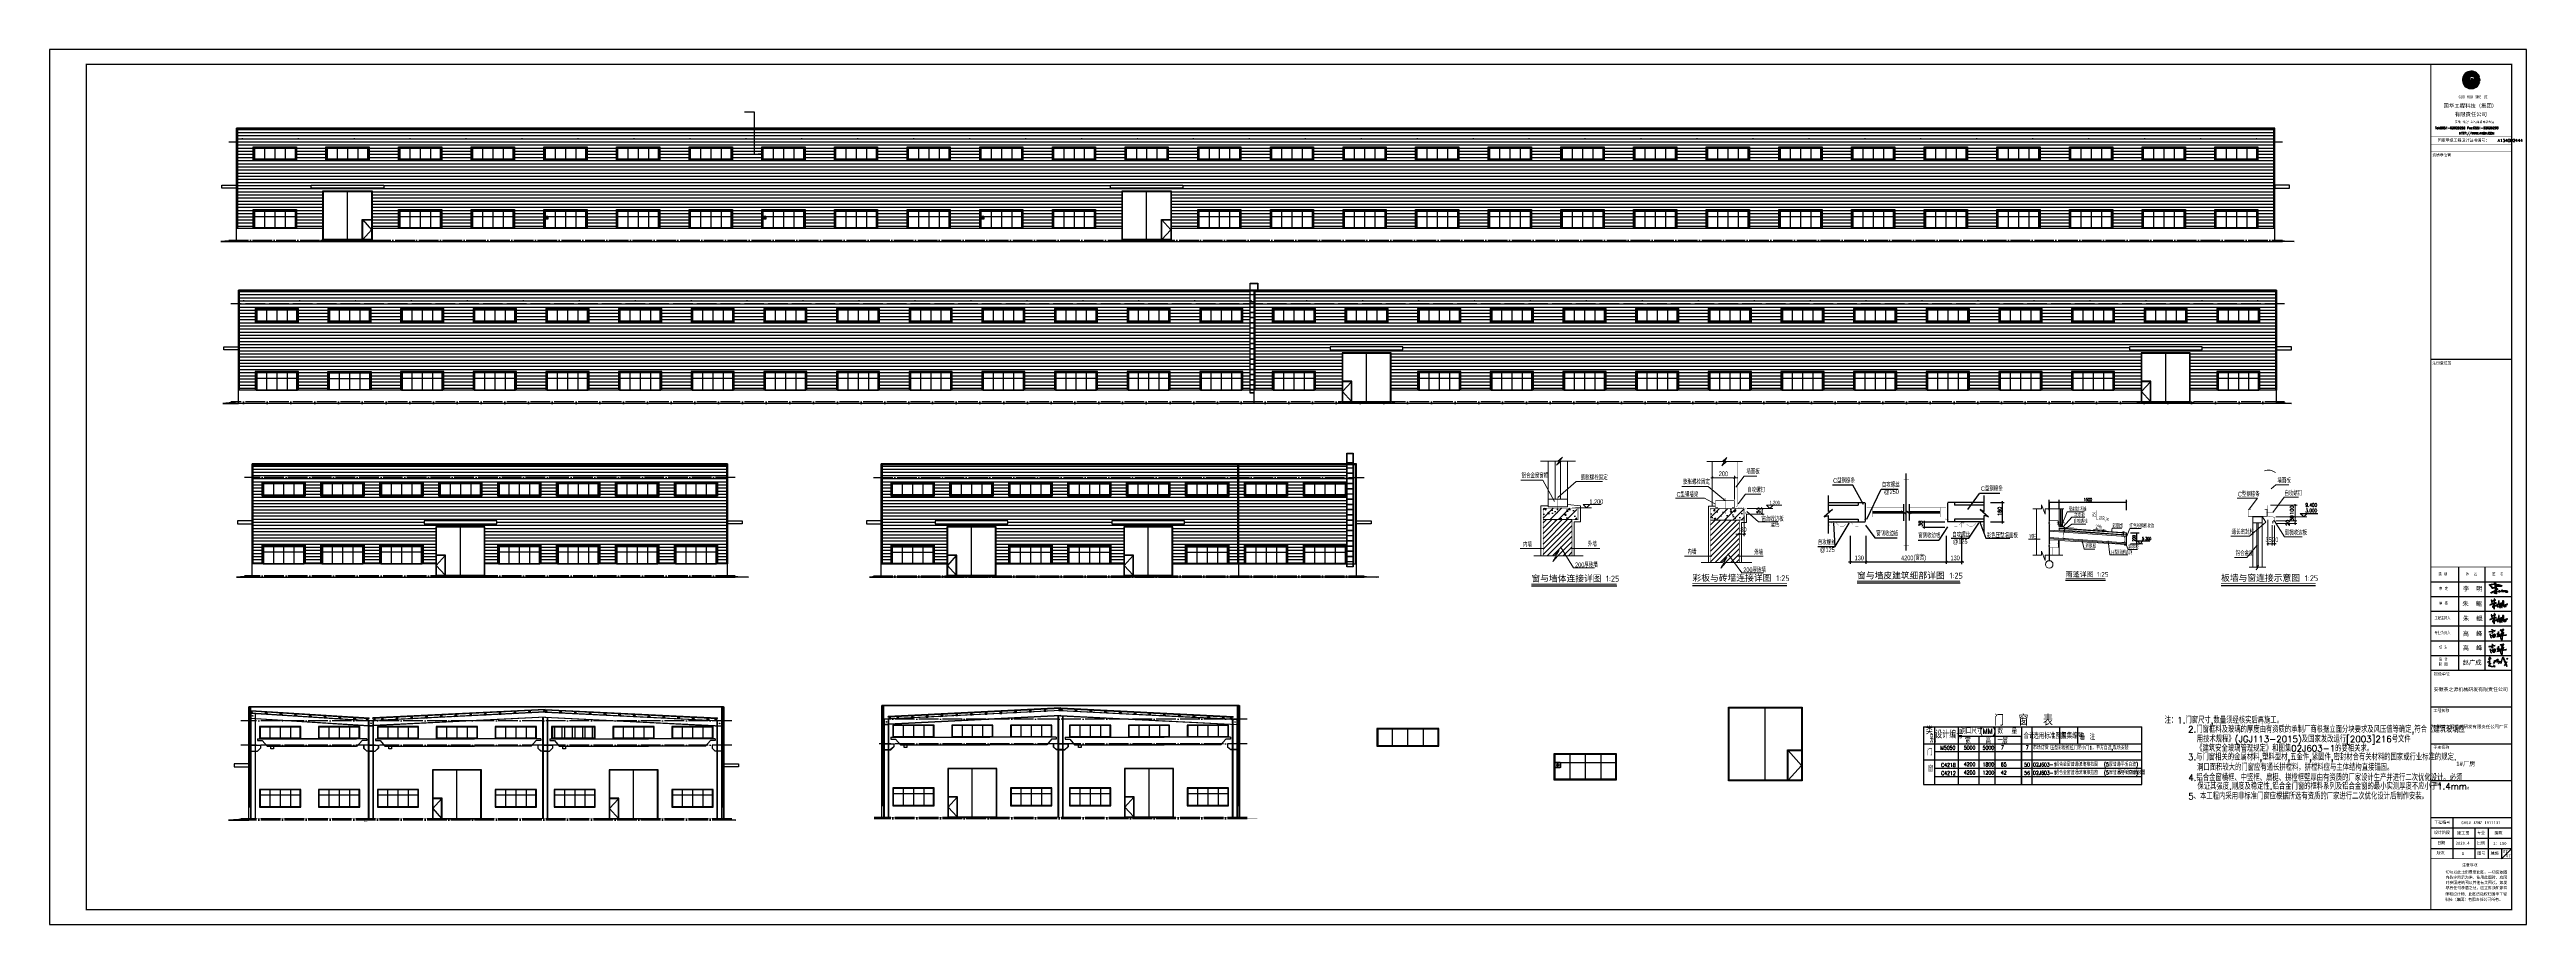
# Model space of a CAD drawing. Extents: x -21908402 to 2681150, y 103181 to 5079726.
# Drawn here: x 1316122 to 1568422, y 103181 to 192281 of the extents above; entities that cross this region are included whole.
import ezdxf
from ezdxf.enums import TextEntityAlignment as Align

# ---------------------------------------------------------------- set-up
doc = ezdxf.new("R2010")
doc.units = 0
doc.header["$LTSCALE"] = 1000
doc.linetypes.add('DOTE', pattern=[2.42, 2, -0.2, 0.02, -0.2])
for name, color, linetype in [('0 @ 1', 7, 'Continuous'), ('1', 140, 'Continuous'), ('DIM_ELEV', 3, 'Continuous'), ('DIM_LEAD', 3, 'Continuous'), ('DIM_SYMB', 3, 'Continuous'), ('DOTE', 1, 'DOTE'), ('E_LINE', 7, 'Continuous'), ('PP-PM-TK', 7, 'Continuous'), ('PUB_DIM', 3, 'Continuous'), ('PUB_TEXT', 7, 'Continuous'), ('PUB_TITLE', 4, 'Continuous'), ('WALL', 6, 'Continuous'), ('WINDOW', 94, 'Continuous'), ('XF-灭火救援窗', 1, 'Continuous'), ('填充', 8, 'Continuous'), ('文字', 153, 'Continuous'), ('签名', 255, 'Continuous')]:
    doc.layers.add(name, color=color, linetype=linetype)
for name, color, linetype, lineweight in [('3', 123, 'Continuous', 5), ('CC', 3, 'Continuous', 9), ('DIM1', 210, 'Continuous', 9), ('SGT', 40, 'Continuous', 9), ('WALL_$LINE', 7, 'Continuous', 9)]:
    doc.layers.add(name, color=color, linetype=linetype, lineweight=lineweight)
doc.styles.add('-黑体', font='simhei.ttf', dxfattribs={"width": 0.8})
doc.styles.add('_HZTXT', font='txt.shx', dxfattribs={"width": 0.8, "bigfont": 'hztxt.shx'})
doc.styles.add('_TCH_DIM', font='SIMPLEX', dxfattribs={"bigfont": 'GBCBIG'})
doc.styles.add('_TCH_DIM_T3', font='simplex_.ttf', dxfattribs={"width": 0.705882, "bigfont": 'GBCBIG'})
doc.styles.add('CHIN-1', font='')
doc.styles.add('DIM_FONT', font='simplex.shx', dxfattribs={"width": 0.8})
doc.styles.add('sm', font='SIM08', dxfattribs={"width": 0.7, "height": 5, "bigfont": 'HZTXT'})
doc.styles.get("Standard").update_dxf_attribs({"font": 'tssdeng.shx', "width": 0.7, "bigfont": 'hztxt.shx'})
doc.styles.add('STYLE1', font='simhei.ttf', dxfattribs={"width": 0.8})
doc.styles.add('TQ', font='txt.shx', dxfattribs={"width": 0.8, "bigfont": 'hztxt.shx'})
doc.styles.get('CHIN-1').set_extended_font_data('SimSun')
doc.dimstyles.new('DIMN', dxfattribs={"dimtxt": 300, "dimasz": 100, "dimexe": 250, "dimexo": 300, "dimgap": 150, "dimtad": 1, "dimdec": 0, "dimzin": 0, "dimdsep": 46, "dimtxsty": 'DIM_FONT', "dimblk": 'ARCHTICK', "dimcen": 0.09, "dimclrt": 7, "dimazin": 2, "dimtfac": 1, "dimtdec": 0, "dimtix": 1, "dimtmove": 2, "dimatfit": 3, "dimfxl": 1, "dimtolj": 1, "dimtzin": 0, "dimarcsym": 0})
pattern_1 = [(180, (2735.06, 0), (-3e-14, -317.5), [])]
pattern_2 = [(180, (0, 0), (-3e-14, -317.5), [])]
pattern_3 = [(45, (0, 0), (-353.55339, 353.55339), []), (50, (0, 0), (1434.52037, -125.50427), [150, -1650]), (355, (0, 0), (-277.5027, 1504.3843), [120, -1320]), (100.4514, (119.5, -10.5), (1157.01876, 1378.8791), [127.4804, -1402.2842]), (46.1842, (0, 400), (2134.4821, -331.038), [225, -2475]), (96.6356, (177.9, 372.4), (1869.3254, 1948.2357), [191.2206, -2103.426]), (351.1842, (0, 400), (1869.3239, 1948.2372), [180, -1980]), (21, (200, 300), (1193.8141, -805.2378), [150, -1650]), (326, (200, 300), (486.6307, 1450.3001), [120, -1320]), (71.4514, (299.5, 232.9), (1680.44526, 645.061), [127.4804, -1402.2842]), (37.5, (0, 0), (24.31971, 665.78771), [0, -1304, 0, -1340, 0, -1325]), (7.5, (0, 0), (526.13907, 788.82342), [0, -764, 0, -1274, 0, -505]), (327.5, (-446, 0), (1067.64487, -45.10974), [0, -500, 0, -1560, 0, -2070]), (317.5, (-646, 0), (1166.37234, 200.20996), [0, -650, 0, -1036, 0, -1470])]

# ---------------------------------------------------------------- blocks, each defined once
blk = doc.blocks.new('M5050')
blk.add_lwpolyline([(142995, 321986), (143895, 320986), (142995, 319986)])
at = {"layer": 'WINDOW'}
blk.add_line((141445, 319986), (141445, 324886), dxfattribs=at)
for points in [[(138945, 324936), (143945, 324936), (143945, 319936), (138945, 319936)], [(138995, 324886), (143895, 324886), (143895, 319986), (138995, 319986)], [(143895, 319986), (142995, 319986), (142995, 321986), (143895, 321986)]]:
    blk.add_lwpolyline(points, close=True, dxfattribs=at)
blk.add_lwpolyline([(142945, 319986), (142945, 322036), (143895, 322036)], dxfattribs=at)
blk = doc.blocks.new('GFDDS')
at = {"layer": 'WINDOW'}
for p, q in [((137549, 317566), (141749, 317566)), ((137549, 315766), (137549, 317566)), ((137549, 316966), (141749, 316966)), ((141749, 315766), (137549, 315766)), ((138599, 317566), (138599, 315766)), ((139649, 317566), (139649, 315766)), ((140699, 317566), (140699, 315766)), ((141749, 317566), (141749, 315766))]:
    blk.add_line(p, q, dxfattribs=at)
blk.add_lwpolyline([(137599, 317516), (141699, 317516), (141699, 315816), (137599, 315816)], close=True, dxfattribs=at)
blk = doc.blocks.new('GGGGG')
at = {"layer": 'WINDOW'}
for p, q in [((166797, 77425), (170997, 77425)), ((166797, 76225), (166797, 77425)), ((170997, 76225), (166797, 76225)), ((167847, 77425), (167847, 76225)), ((168897, 77425), (168897, 76225)), ((169947, 77425), (169947, 76225)), ((170997, 77425), (170997, 76225))]:
    blk.add_line(p, q, dxfattribs=at)
blk.add_lwpolyline([(166847, 77375), (170947, 77375), (170947, 76275), (166847, 76275)], close=True, dxfattribs=at)
blk = doc.blocks.new('gfhhhhhh')
at = {"layer": 'WINDOW'}
for p, q in [((-139270, -147618), (-143470, -147618)), ((-143470, -147618), (-143470, -149418)), ((-139270, -148218), (-143470, -148218)), ((-142420, -147618), (-142420, -149418)), ((-141370, -147618), (-141370, -149418)), ((-141370, -147618), (-141370, -149418)), ((-140320, -147618), (-140320, -149418)), ((-139270, -149418), (-139270, -147618)), ((-143470, -149418), (-139270, -149418)), ((-139870, -149418), (-142870, -149418))]:
    blk.add_line(p, q, dxfattribs=at)
blk.add_lwpolyline([(-139320, -147668), (-143420, -147668), (-143420, -149368), (-139320, -149368)], close=True, dxfattribs=at)
blk = doc.blocks.new('hhhhhhhgg')
at = {"layer": 'WINDOW'}
for p, q in [((-135601, -148218), (-139801, -148218)), ((-139801, -148218), (-139801, -149418)), ((-138751, -148218), (-138751, -149418)), ((-137701, -148218), (-137701, -149418)), ((-137701, -148218), (-137701, -149418)), ((-136651, -148218), (-136651, -149418)), ((-135601, -149418), (-135601, -148218)), ((-139801, -149418), (-135601, -149418)), ((-136201, -149418), (-139201, -149418))]:
    blk.add_line(p, q, dxfattribs=at)
blk.add_lwpolyline([(-135651, -148268), (-139751, -148268), (-139751, -149368), (-135651, -149368)], close=True, dxfattribs=at)
blk = doc.blocks.new('*U20')
at = {"layer": 'PP-PM-TK', "color": 1}
for points in [[(-734, 26), (-725, -117), (-725, 92)], [(-725, 92), (-715, -155), (-715, 168)], [(-725, -117), (-725, 92), (-715, -155)], [(-715, 168), (-689, -255), (-689, 245)], [(-715, -155), (-715, 168), (-689, -255)], [(-689, 245), (-669, -296), (-669, 303)], [(-689, -255), (-689, 245), (-669, -296)], [(-669, 303), (-627, -384), (-627, 377)], [(-669, -296), (-669, 303), (-627, -384)], [(-627, 377), (-598, -422), (-598, 427)], [(-627, -384), (-627, 377), (-598, -422)], [(-598, 427), (-540, -498), (-540, 493)], [(-598, -422), (-598, 427), (-540, -498)], [(-540, 493), (-504, -531), (-504, 535)], [(-540, -498), (-540, 493), (-504, -531)], [(-504, 535), (-434, -593), (-434, 589)], [(-504, -531), (-504, 535), (-434, -593)], [(-434, 589), (-390, -619), (-390, 622)], [(-434, -593), (-434, 589), (-390, -619)], [(-390, 622), (-310, -666), (-310, 662)], [(-390, -619), (-390, 622), (-310, -666)], [(-310, 662), (-302, -669), (-302, 667)], [(-310, -666), (-310, 662), (-302, -669)], [(-302, 667), (-300, 1), (-300, 667)], [(-300, 667), (-299, 9), (-299, 668)], [(-299, 668), (-289, 51), (-289, 673)], [(-289, 673), (-287, 62), (-287, 674)], [(-287, 674), (-274, 89), (-274, 680)], [(-274, 680), (-262, 115), (-262, 686)], [(-262, 686), (-255, 126), (-255, 688)], [(-262, 686), (-262, 115), (-262, 686)], [(-255, 688), (-231, 157), (-231, 695)], [(-231, 695), (-227, 163), (-227, 696)], [(-227, 696), (-222, 168), (-222, 697)], [(-222, 697), (-221, 168), (-221, 697)], [(-222, 3), (-221, -43), (-221, 4)], [(-221, 697), (-215, 174), (-215, 699)], [(-221, 4), (-215, -82), (-215, 32)], [(-221, -43), (-221, 4), (-215, -82)], [(-215, 699), (-211, 177), (-211, 700)], [(-215, 32), (-211, -92), (-211, 48)], [(-215, -82), (-215, 32), (-211, -92)], [(-211, 700), (-202, 186), (-202, 703)], [(-211, 48), (-202, -118), (-202, 68)], [(-211, -92), (-211, 48), (-202, -118)], [(-202, 703), (-199, 188), (-199, 704)], [(-202, 68), (-199, -122), (-199, 73)], [(-202, -118), (-202, 68), (-199, -122)], [(-199, 704), (-185, 201), (-185, 708)], [(-199, 73), (-185, -143), (-185, 93)], [(-199, -122), (-199, 73), (-185, -143)], [(-185, 708), (-183, 203), (-183, 708)], [(-185, 93), (-183, -145), (-183, 96)], [(-185, -143), (-185, 93), (-183, -145)], [(-183, 708), (-179, 206), (-179, 709)], [(-183, 96), (-179, -149), (-179, 100)], [(-183, -145), (-183, 96), (-179, -149)], [(-179, 709), (-176, 208), (-176, 710)], [(-179, 100), (-176, -152), (-176, 103)], [(-179, -149), (-179, 100), (-176, -152)], [(-176, 710), (-175, 208), (-175, 710)], [(-176, 103), (-175, -153), (-175, 104)], [(-176, -152), (-176, 103), (-175, -153)], [(-175, 710), (-163, 216), (-163, 714)], [(-175, 104), (-163, -165), (-163, 116)], [(-175, -153), (-175, 104), (-163, -165)], [(-163, 714), (-142, 228), (-142, 719)], [(-163, 116), (-142, -181), (-142, 137)], [(-163, -165), (-163, 116), (-142, -181)], [(-142, 719), (-124, 239), (-124, 724)], [(-142, 137), (-124, -195), (-124, 151)], [(-142, -181), (-142, 137), (-124, -195)], [(-124, 724), (-123, 240), (-123, 724)], [(-124, 151), (-123, -196), (-123, 152)], [(-124, -195), (-124, 151), (-123, -196)], [(-123, 724), (-122, 240), (-122, 724)], [(-123, 152), (-122, -196), (-122, 153)], [(-123, -196), (-123, 152), (-122, -196)], [(-122, 724), (-114, 243), (-114, 725)], [(-122, 153), (-114, -202), (-114, 157)], [(-122, -196), (-122, 153), (-114, -202)], [(-114, 725), (-112, 244), (-112, 725)], [(-114, 157), (-112, 107), (-112, 158)], [(-114, -202), (-114, 87), (-112, -204)], [(-112, 725), (-112, 244), (-112, 725)], [(-112, 725), (-111, 244), (-111, 725)], [(-112, 158), (-111, 117), (-111, 159)], [(-112, 158), (-112, 108), (-112, 158)], [(-112, -204), (-112, 45), (-112, -204)], [(-112, -204), (-112, 42), (-111, -204)], [(-111, 725), (-110, 245), (-110, 725)], [(-111, 159), (-110, 119), (-110, 159)], [(-111, -204), (-111, 38), (-110, -205)], [(-110, 725), (-105, 247), (-105, 725)], [(-110, 159), (-105, 131), (-105, 162)], [(-110, -205), (-110, 34), (-105, -208)], [(-105, 725), (-102, 248), (-102, 726)], [(-105, 162), (-102, 135), (-102, 164)], [(-105, -208), (-105, 12), (-102, -210)], [(-102, 726), (-101, 249), (-101, 726)], [(-102, 164), (-101, 137), (-101, 165)], [(-101, 726), (-95, 251), (-95, 726)], [(-101, 165), (-95, 145), (-95, 166)], [(-95, 726), (-89, 254), (-89, 727)], [(-95, 166), (-89, 151), (-89, 167)], [(-89, 727), (-85, 255), (-85, 727)], [(-85, 727), (-83, 256), (-83, 727)], [(-83, 727), (-79, 257), (-79, 727)], [(-79, 727), (-59, 265), (-59, 729)], [(-59, 729), (-54, 267), (-54, 729)], [(-54, 729), (-45, 270), (-45, 730)], [(-45, 730), (-34, 272), (-34, 731)], [(-34, 731), (-28, 273), (-28, 731)], [(-28, 731), (-19, 276), (-19, 732)], [(-19, 732), (-12, 276), (-12, 732)], [(-12, 732), (-10, 277), (-10, 732)], [(-12, 25), (-10, 11), (-10, 47)], [(-10, 732), (-10, 277), (-10, 732)], [(-10, 732), (-9, 277), (-9, 732)], [(-10, 47), (-9, 4), (-9, 50)], [(-10, 11), (-10, 47), (-10, 10)], [(-10, 47), (-10, 10), (-10, 47)], [(-10, 10), (-10, 47), (-9, 4)], [(-9, 732), (-4, 277), (-4, 733)], [(-9, 50), (-4, -7), (-4, 68)], [(-9, 4), (-9, 50), (-4, -7)], [(-4, 733), (-3, 277), (-3, 733)], [(-4, 68), (-3, -8), (-3, 69)], [(-4, -7), (-4, 68), (-3, -8)], [(-3, 733), (2, 278), (2, 733)], [(-3, 69), (2, -19), (2, 80)], [(-3, -8), (-3, 69), (2, -19)], [(2, 733), (7, 279), (7, 734)], [(2, 80), (7, -24), (7, 87)], [(2, -19), (2, 80), (7, -24)], [(7, 734), (16, 280), (16, 734)], [(7, 87), (16, -35), (16, 98)], [(7, -24), (7, 87), (16, -35)], [(16, 280), (16, 734), (18, 279)], [(16, 734), (18, 279), (18, 734)], [(16, 98), (18, -37), (18, 100)], [(16, -35), (16, 98), (18, -37)], [(18, 279), (18, 734), (21, 279)], [(18, 100), (21, -39), (21, 103)], [(18, -37), (18, 100), (21, -39)], [(21, 279), (21, 734), (28, 279)], [(21, 103), (28, -45), (28, 111)], [(21, -39), (21, 103), (28, -45)], [(28, 279), (28, 733), (30, 279)], [(28, 111), (30, -46), (30, 113)], [(28, -45), (28, 111), (30, -46)], [(30, 279), (30, 733), (40, 278)], [(30, 113), (40, -53), (40, 121)], [(30, -46), (30, 113), (40, -53)], [(40, 278), (40, 732), (44, 278)], [(40, 121), (44, -56), (44, 124)], [(40, -53), (40, 121), (44, -56)], [(44, 278), (44, 731), (58, 277)], [(44, 124), (58, -63), (58, 135)], [(44, -56), (44, 124), (58, -63)], [(58, 277), (58, 730), (69, 276)], [(58, -63), (58, 135), (69, -69)], [(69, 276), (69, 728), (70, 276)], [(69, -69), (69, 126), (70, -69)], [(70, 276), (70, 728), (84, 275)], [(70, -69), (70, 125), (84, -74)], [(84, 275), (84, 726), (85, 275)], [(84, -74), (84, 113), (85, -74)], [(85, 275), (85, 726), (108, 274)], [(85, -74), (85, 112), (108, -81)], [(108, 274), (108, 723), (108, 274)], [(108, 274), (108, 723), (108, 274)], [(108, 274), (108, 723), (109, 274)], [(108, -81), (108, 88), (108, -82)], [(108, -82), (108, 87), (108, -82)], [(108, -82), (108, 87), (109, -82)], [(109, 274), (109, 723), (112, 273)], [(109, -82), (109, 87), (112, -82)], [(112, 273), (112, 723), (135, 270)], [(112, -82), (112, 84), (135, -86)], [(135, 270), (135, 720), (147, 269)], [(135, -86), (135, 66), (147, -88)], [(147, 269), (147, 719), (152, 268)], [(147, -88), (147, 62), (152, -88)], [(152, 268), (152, 718), (152, 268)], [(152, 268), (152, 718), (159, 268)], [(152, -88), (152, 60), (152, -89)], [(152, -89), (152, 60), (159, -89)], [(159, 268), (159, 717), (160, 267)], [(159, -89), (159, 59), (160, -89)], [(160, 267), (160, 717), (164, 267)], [(160, -89), (160, 59), (164, -89)], [(164, 267), (164, 716), (171, 265)], [(164, -89), (164, 59), (171, -89)], [(171, 265), (171, 713), (179, 263)], [(171, 58), (179, -90), (179, 60)], [(171, -89), (171, 58), (179, -90)], [(179, 263), (179, 711), (185, 262)], [(179, 60), (185, -90), (185, 61)], [(179, -90), (179, 60), (185, -90)], [(185, 262), (185, 709), (191, 261)], [(185, 61), (191, -90), (191, 62)], [(191, 261), (191, 707), (207, 254)], [(191, 62), (207, -89), (207, 65)], [(207, 254), (207, 702), (209, 253)], [(207, 65), (209, -89), (209, 66)], [(209, 253), (209, 701), (217, 250)], [(209, 66), (217, -89), (217, 70)], [(217, 250), (217, 698), (225, 244)], [(217, 70), (225, -89), (225, 75)], [(225, 244), (225, 696), (243, 230)], [(225, 75), (243, -87), (243, 86)], [(243, 230), (243, 690), (246, 228)], [(243, 86), (246, -86), (246, 91)], [(246, 228), (246, 689), (248, 227)], [(246, 91), (248, -86), (248, 93)], [(248, 227), (248, 688), (249, 226)], [(248, 93), (249, -86), (249, 94)], [(249, 226), (249, 688), (255, 216)], [(249, 94), (255, -86), (255, 102)], [(255, 216), (255, 686), (266, 199)], [(255, 102), (266, -84), (266, 117)], [(266, 199), (266, 682), (270, 192)], [(266, 117), (270, -84), (270, 133)], [(270, 192), (270, 681), (276, 155)], [(270, 133), (276, -83), (276, 155)], [(569, -14), (588, -190), (588, 2)], [(588, 2), (593, -187), (593, 6)], [(593, 6), (610, -177), (610, 20)], [(610, 20), (616, -173), (616, 25)], [(616, 25), (618, -171), (618, 27)], [(618, 27), (637, -159), (637, 43)], [(637, 43), (643, -155), (643, 48)], [(643, 48), (653, -148), (653, 57)], [(653, 57), (662, -142), (662, 66)], [(662, 66), (664, -140), (664, 68)], [(664, 68), (683, -126), (683, 86)], [(683, 86), (711, -105), (711, 112)], [(711, 112), (724, -95), (724, 124)], [(-302, -669), (-302, -30), (-300, -669)], [(-300, -669), (-300, -43), (-299, -670)], [(-299, -670), (-299, -61), (-289, -673)], [(-289, -673), (-289, -97), (-287, -674)], [(-287, -674), (-287, -102), (-274, -679)], [(-274, -679), (-274, -130), (-262, -683)], [(-262, -683), (-262, -150), (-262, -683)], [(-262, -683), (-262, -150), (-255, -686)], [(-255, -686), (-255, -162), (-231, -694)], [(-231, -694), (-231, -192), (-227, -695)], [(-227, -695), (-227, -195), (-222, -697)], [(-222, -697), (-222, -201), (-221, -697)], [(-221, -697), (-221, -201), (-215, -699)], [(-215, -699), (-215, -207), (-211, -701)], [(-211, -701), (-211, -210), (-202, -704)], [(-202, -704), (-202, -219), (-199, -705)], [(-199, -705), (-199, -222), (-185, -710)], [(-185, -710), (-185, -235), (-183, -711)], [(-183, -711), (-183, -237), (-179, -712)], [(-179, -712), (-179, -241), (-176, -713)], [(-176, -713), (-176, -244), (-175, -713)], [(-175, -713), (-175, -244), (-163, -715)], [(-163, -715), (-163, -252), (-142, -718)], [(-142, -718), (-142, -265), (-124, -721)], [(-124, -721), (-124, -276), (-123, -721)], [(-123, -721), (-123, -277), (-122, -721)], [(-122, -721), (-122, -277), (-114, -722)], [(-114, -722), (-114, -282), (-112, -723)], [(-112, -723), (-112, -284), (-112, -723)], [(-112, -723), (-112, -284), (-111, -723)], [(-111, -723), (-111, -284), (-110, -723)], [(-110, -723), (-110, -285), (-105, -724)], [(-105, -724), (-105, -287), (-102, -724)], [(-102, -210), (-102, -2), (-101, -212)], [(-102, -724), (-102, -288), (-101, -724)], [(-101, -212), (-101, -5), (-95, -215)], [(-101, -724), (-101, -289), (-95, -725)], [(-95, -215), (-95, -17), (-89, -219)], [(-95, -725), (-95, -291), (-89, -726)], [(-89, -219), (-89, -28), (-85, -222)], [(-89, -726), (-89, -294), (-85, -727)], [(-85, -222), (-85, -35), (-83, -223)], [(-85, -727), (-85, -295), (-83, -727)], [(-83, -223), (-83, -39), (-79, -226)], [(-83, -727), (-83, -296), (-79, -727)], [(-79, -226), (-79, -46), (-59, -239)], [(-79, -727), (-79, -298), (-59, -730)], [(-59, -239), (-59, -68), (-54, -241)], [(-59, -730), (-59, -306), (-54, -731)], [(-54, -241), (-54, -73), (-45, -246)], [(-54, -731), (-54, -308), (-45, -732)], [(-45, -246), (-45, -83), (-34, -252)], [(-45, -732), (-45, -312), (-34, -734)], [(-34, -252), (-34, -91), (-28, -254)], [(-28, -254), (-28, -95), (-19, -259)], [(-19, -259), (-19, -101), (-12, -263)], [(-12, -263), (-12, -106), (-10, -264)], [(-10, -264), (-10, -108), (-10, -264)], [(-10, -264), (-10, -108), (-9, -264)], [(-9, -264), (-9, -108), (-4, -267)], [(-4, -267), (-4, -111), (-3, -267)], [(-3, -267), (-3, -111), (2, -269)], [(2, -269), (2, -114), (7, -270)], [(7, -270), (7, -116), (16, -273)], [(16, -273), (16, -121), (18, -274)], [(18, -274), (18, -122), (21, -274)], [(21, -274), (21, -123), (28, -277)], [(28, -277), (28, -127), (30, -277)], [(30, -277), (30, -128), (40, -280)], [(40, -280), (40, -131), (44, -281)], [(44, -281), (44, -133), (58, -283)], [(58, -283), (58, -137), (69, -285)], [(69, -285), (69, -141), (70, -285)], [(70, -285), (70, -141), (84, -288)], [(84, -288), (84, -144), (85, -288)], [(85, -288), (85, -144), (108, -289)], [(108, -289), (108, -149), (108, -289)], [(108, -289), (108, -149), (108, -289)], [(108, -289), (108, -149), (109, -289)], [(109, -289), (109, -150), (112, -289)], [(112, -289), (112, -150), (135, -291)], [(135, -291), (135, -153), (147, -291)], [(147, -291), (147, -154), (152, -291)], [(152, -291), (152, -155), (152, -291)], [(152, -291), (152, -155), (159, -292)], [(152, -344), (152, -716), (152, -344)], [(152, -344), (159, -714), (159, -344)], [(159, -292), (159, -155), (160, -292)], [(159, -344), (160, -714), (160, -344)], [(160, -292), (160, -156), (164, -292)], [(160, -344), (164, -713), (164, -344)], [(164, -292), (164, -156), (171, -292)], [(164, -344), (171, -711), (171, -344)], [(171, -292), (171, -156), (179, -293)], [(171, -344), (179, -709), (179, -343)], [(179, -343), (185, -707), (185, -343)], [(185, -343), (191, -706), (191, -343)], [(191, -343), (207, -702), (207, -342)], [(207, -156), (209, -291), (209, -156)], [(207, -342), (209, -701), (209, -342)], [(209, -156), (217, -291), (217, -155)], [(209, -342), (217, -699), (217, -342)], [(217, -155), (225, -290), (225, -155)], [(217, -342), (225, -697), (225, -341)], [(225, -155), (243, -289), (243, -153)], [(225, -341), (243, -693), (243, -340)], [(243, -153), (246, -289), (246, -153)], [(243, -340), (246, -692), (246, -340)], [(246, -153), (248, -289), (248, -153)], [(246, -340), (248, -692), (248, -340)], [(248, -153), (249, -289), (249, -153)], [(248, -340), (249, -691), (249, -340)], [(249, -153), (255, -289), (255, -152)], [(249, -340), (255, -688), (255, -339)], [(255, -152), (266, -288), (266, -150)], [(255, -339), (266, -683), (266, -338)], [(266, -150), (270, -288), (270, -150)], [(266, -338), (270, -681), (270, -338)], [(270, -150), (276, -288), (276, -149)], [(270, -338), (276, -678), (276, -337)], [(276, -149), (283, -287), (283, -147)], [(276, -337), (283, -675), (283, -337)], [(283, -147), (296, -287), (296, -145)], [(283, -337), (296, -669), (296, -335)], [(296, -145), (302, -286), (302, -144)], [(296, -335), (302, -666), (302, -335)], [(302, -144), (307, -286), (307, -143)], [(302, -335), (307, -664), (307, -334)], [(307, -143), (311, -285), (311, -142)], [(307, -334), (311, -662), (311, -334)], [(311, -142), (341, -281), (341, -133)], [(311, -334), (341, -648), (341, -328)], [(341, -133), (369, -276), (369, -125)], [(341, -328), (369, -634), (369, -323)], [(369, -125), (375, -275), (375, -123)], [(369, -323), (375, -631), (375, -322)], [(375, -123), (377, -275), (377, -123)], [(375, -322), (377, -631), (377, -322)], [(377, -123), (383, -273), (383, -121)], [(377, -322), (383, -626), (383, -320)], [(383, -121), (397, -269), (397, -115)], [(383, -320), (397, -616), (397, -316)], [(397, -115), (421, -264), (421, -104)], [(397, -316), (421, -598), (421, -309)], [(421, -104), (431, -261), (431, -100)], [(421, -309), (431, -591), (431, -307)], [(431, -100), (444, -256), (444, -94)], [(431, -307), (444, -581), (444, -303)], [(444, -94), (450, -254), (450, -91)], [(444, -303), (450, -576), (450, -300)], [(450, -91), (460, -250), (460, -87)], [(450, -300), (460, -569), (460, -297)], [(460, -87), (483, -242), (483, -74)], [(460, -297), (483, -552), (483, -288)], [(483, -74), (492, -239), (492, -68)], [(483, -288), (492, -546), (492, -285)], [(492, -68), (509, -231), (509, -58)], [(492, -68), (492, -239), (492, -68)], [(492, -284), (509, -527), (509, -278)], [(492, -285), (492, -545), (492, -284)], [(509, -58), (512, -229), (512, -56)], [(509, -278), (512, -524), (512, -277)], [(512, -56), (513, -229), (513, -55)], [(512, -277), (513, -522), (513, -276)], [(513, -55), (530, -221), (530, -43)], [(513, -276), (530, -504), (530, -269)], [(530, -43), (542, -215), (542, -35)], [(530, -269), (542, -491), (542, -263)], [(542, -35), (552, -210), (552, -28)], [(542, -263), (552, -480), (552, -258)], [(552, -28), (555, -209), (555, -25)], [(552, -258), (555, -476), (555, -257)], [(555, -25), (569, -201), (569, -14)], [(555, -257), (569, -461), (569, -251)], [(569, -251), (588, -440), (588, -242)], [(588, -242), (593, -432), (593, -239)], [(593, -239), (610, -405), (610, -232)], [(610, -232), (616, -395), (616, -229)], [(616, -229), (618, -391), (618, -228)], [(618, -228), (637, -360), (637, -219)], [(637, -219), (643, -350), (643, -217)], [(643, -217), (653, -334), (653, -212)], [(653, -212), (662, -318), (662, -207)], [(662, -207), (664, -312), (664, -206)], [(664, -206), (683, -260), (683, -197)], [(683, -260), (683, -197), (711, -183)]]:
    blk.add_solid(points, dxfattribs=at)
at = {"layer": 'PP-PM-TK', "color": 1, "extrusion": (0, 0, -1)}
for points in [[(302, -30), (302, 667), (300, 1)], [(300, 1), (300, 667), (299, 9)], [(299, 9), (299, 668), (289, 51)], [(289, 51), (289, 673), (287, 62)], [(287, 62), (287, 674), (274, 89)], [(274, 89), (274, 680), (262, 115)], [(262, 115), (262, 686), (262, 115)], [(262, 115), (262, 686), (255, 126)], [(255, 126), (255, 688), (231, 157)], [(231, 157), (231, 695), (227, 163)], [(227, 163), (227, 696), (222, 168)], [(222, 168), (222, 697), (221, 168)], [(221, 168), (221, 697), (215, 174)], [(215, 174), (215, 699), (211, 177)], [(211, 177), (211, 700), (202, 186)], [(202, 186), (202, 703), (199, 188)], [(199, 188), (199, 704), (185, 201)], [(185, 201), (185, 708), (183, 203)], [(183, 203), (183, 708), (179, 206)], [(179, 206), (179, 709), (176, 208)], [(176, 208), (176, 710), (175, 208)], [(175, 208), (175, 710), (163, 216)], [(163, 216), (163, 714), (142, 228)], [(142, 228), (142, 719), (124, 239)], [(124, 239), (124, 724), (123, 240)], [(123, 240), (123, 724), (122, 240)], [(122, 240), (122, 724), (114, 243)], [(114, 243), (114, 725), (112, 244)], [(114, 87), (114, 157), (112, 107)], [(114, 87), (112, -204), (112, 45)], [(112, 244), (112, 725), (112, 244)], [(112, 244), (112, 725), (111, 244)], [(112, 107), (112, 158), (112, 108)], [(112, 108), (112, 158), (111, 117)], [(112, 45), (112, -204), (112, 42)], [(112, 42), (111, -204), (111, 38)], [(111, 244), (111, 725), (110, 245)], [(111, 117), (111, 159), (110, 119)], [(111, 38), (110, -205), (110, 34)], [(110, 245), (110, 725), (105, 247)], [(110, 119), (110, 159), (105, 131)], [(110, 34), (105, -208), (105, 12)], [(105, 247), (105, 725), (102, 248)], [(105, 131), (105, 162), (102, 135)], [(105, 12), (102, -210), (102, -2)], [(102, 248), (102, 726), (101, 249)], [(102, 135), (102, 164), (101, 137)], [(101, 249), (101, 726), (95, 251)], [(101, 137), (101, 165), (95, 145)], [(95, 251), (95, 726), (89, 254)], [(95, 145), (95, 166), (89, 151)], [(89, 254), (89, 727), (85, 255)], [(89, 151), (89, 167), (85, 154)], [(89, 167), (85, 154), (85, 164)], [(85, 255), (85, 727), (83, 256)], [(85, 154), (85, 164), (83, 163)], [(83, 256), (83, 727), (79, 257)], [(79, 257), (79, 727), (59, 265)], [(59, 265), (59, 729), (54, 267)], [(54, 267), (54, 729), (45, 270)], [(45, 270), (45, 730), (34, 272)], [(34, 272), (34, 731), (28, 273)], [(28, 273), (28, 731), (19, 276)], [(19, 276), (19, 732), (12, 276)], [(12, 276), (12, 732), (10, 277)], [(10, 277), (10, 732), (10, 277)], [(10, 277), (10, 732), (9, 277)], [(9, 277), (9, 732), (4, 277)], [(4, 277), (4, 733), (3, 277)], [(3, 277), (3, 733), (-2, 278)], [(-2, 278), (-2, 733), (-7, 279)], [(-7, 279), (-7, 734), (-16, 280)], [(-18, 734), (-21, 279), (-21, 734)], [(-21, 734), (-28, 279), (-28, 733)], [(-28, 733), (-30, 279), (-30, 733)], [(-30, 733), (-40, 278), (-40, 732)], [(-40, 732), (-44, 278), (-44, 731)], [(-44, 731), (-58, 277), (-58, 730)], [(-58, 730), (-69, 276), (-69, 728)], [(-58, 135), (-69, -69), (-69, 126)], [(-69, 728), (-70, 276), (-70, 728)], [(-69, 126), (-70, -69), (-70, 125)], [(-70, 728), (-84, 275), (-84, 726)], [(-70, 125), (-84, -74), (-84, 113)], [(-84, 726), (-85, 275), (-85, 726)], [(-84, 113), (-85, -74), (-85, 112)], [(-85, 726), (-108, 274), (-108, 723)], [(-85, 112), (-108, -81), (-108, 88)], [(-108, 723), (-108, 274), (-108, 723)], [(-108, 723), (-108, 274), (-108, 723)], [(-108, 723), (-109, 274), (-109, 723)], [(-108, 88), (-108, -82), (-108, 87)], [(-108, 87), (-108, -82), (-108, 87)], [(-108, 87), (-109, -82), (-109, 87)], [(-109, 723), (-112, 273), (-112, 723)], [(-109, 87), (-112, -82), (-112, 84)], [(-112, 723), (-135, 270), (-135, 720)], [(-112, 84), (-135, -86), (-135, 66)], [(-135, 720), (-147, 269), (-147, 719)], [(-135, 66), (-147, -88), (-147, 62)], [(-147, 719), (-152, 268), (-152, 718)], [(-147, 62), (-152, -88), (-152, 60)], [(-152, 718), (-152, 268), (-152, 718)], [(-152, 718), (-159, 268), (-159, 717)], [(-152, 60), (-152, -89), (-152, 60)], [(-152, 60), (-159, -89), (-159, 59)], [(-159, 717), (-160, 267), (-160, 717)], [(-159, 59), (-160, -89), (-160, 59)], [(-160, 717), (-164, 267), (-164, 716)], [(-160, 59), (-164, -89), (-164, 59)], [(-164, 716), (-171, 265), (-171, 713)], [(-164, 59), (-171, -89), (-171, 58)], [(-171, 713), (-179, 263), (-179, 711)], [(-179, 711), (-185, 262), (-185, 709)], [(-185, 709), (-191, 261), (-191, 707)], [(-185, -90), (-185, 61), (-191, -90)], [(-191, 707), (-207, 254), (-207, 702)], [(-191, -90), (-191, 62), (-207, -89)], [(-207, 702), (-209, 253), (-209, 701)], [(-207, -89), (-207, 65), (-209, -89)], [(-209, 701), (-217, 250), (-217, 698)], [(-209, -89), (-209, 66), (-217, -89)], [(-217, 698), (-225, 244), (-225, 696)], [(-217, -89), (-217, 70), (-225, -89)], [(-225, 696), (-243, 230), (-243, 690)], [(-225, -89), (-225, 75), (-243, -87)], [(-243, 690), (-246, 228), (-246, 689)], [(-243, -87), (-243, 86), (-246, -86)], [(-246, 689), (-248, 227), (-248, 688)], [(-246, -86), (-246, 91), (-248, -86)], [(-248, 688), (-249, 226), (-249, 688)], [(-248, -86), (-248, 93), (-249, -86)], [(-249, 688), (-255, 216), (-255, 686)], [(-249, -86), (-249, 94), (-255, -86)], [(-255, 686), (-266, 199), (-266, 682)], [(-255, -86), (-255, 102), (-266, -84)], [(-266, 682), (-270, 192), (-270, 681)], [(-266, -84), (-266, 117), (-270, -84)], [(-270, 681), (-276, 155), (-276, 679)], [(-270, -84), (-270, 133), (-276, -83)], [(-276, -83), (-276, 679), (-283, -83)], [(-276, 679), (-283, -83), (-283, 677)], [(-283, -83), (-283, 677), (-296, -80)], [(-283, 677), (-296, -80), (-296, 672)], [(-296, -80), (-296, 672), (-302, -79)], [(-296, 672), (-302, -79), (-302, 669)], [(-302, -79), (-302, 669), (-307, -78)], [(-302, 669), (-307, -78), (-307, 666)], [(-307, -78), (-307, 666), (-311, -77)], [(-307, 666), (-311, -77), (-311, 664)], [(-311, -77), (-311, 664), (-341, -71)], [(-311, 664), (-341, -71), (-341, 647)], [(-341, -71), (-341, 647), (-369, -62)], [(-341, 647), (-369, -62), (-369, 631)], [(-369, -62), (-369, 631), (-375, -61)], [(-369, 631), (-375, -61), (-375, 628)], [(-375, -61), (-375, 628), (-377, -60)], [(-375, 628), (-377, -60), (-377, 627)], [(-377, -60), (-377, 627), (-383, -58)], [(-377, 627), (-383, -58), (-383, 623)], [(-383, -58), (-383, 623), (-397, -54)], [(-383, 623), (-397, -54), (-397, 616)], [(-397, -54), (-397, 616), (-421, -43)], [(-397, 616), (-421, -43), (-421, 602)], [(-421, -43), (-421, 602), (-431, -38)], [(-421, 602), (-431, -38), (-431, 594)], [(-431, -38), (-431, 594), (-444, -32)], [(-431, 594), (-444, -32), (-444, 582)], [(-444, -32), (-444, 582), (-450, -29)], [(-444, 582), (-450, -29), (-450, 577)], [(-450, -29), (-450, 577), (-460, -23)], [(-450, 577), (-460, -23), (-460, 568)], [(-460, -23), (-460, 568), (-483, -10)], [(-460, 568), (-483, -10), (-483, 549)], [(-483, -10), (-483, 549), (-492, -3)], [(-483, 549), (-492, -3), (-492, 541)], [(-492, -3), (-492, 541), (-492, -3)], [(-492, 541), (-492, -3), (-492, 541)], [(-492, -3), (-492, 541), (-509, 10)], [(-492, 541), (-509, 10), (-509, 527)], [(-509, 10), (-509, 527), (-512, 12)], [(-509, 527), (-512, 12), (-512, 524)], [(-512, 12), (-512, 524), (-513, 13)], [(-512, 524), (-513, 13), (-513, 523)], [(-513, 13), (-513, 523), (-530, 27)], [(-513, 523), (-530, 27), (-530, 509)], [(-530, 27), (-530, 509), (-542, 38)], [(-530, 509), (-542, 38), (-542, 493)], [(-542, 38), (-542, 493), (-552, 48)], [(-542, 493), (-552, 48), (-552, 481)], [(-552, 48), (-552, 481), (-555, 52)], [(-552, 481), (-555, 52), (-555, 476)], [(-555, 52), (-555, 476), (-569, 65)], [(-555, 476), (-569, 65), (-569, 460)], [(-569, 65), (-569, 460), (-588, 89)], [(-569, 460), (-588, 89), (-588, 435)], [(-588, 89), (-588, 435), (-593, 95)], [(-588, 435), (-593, 95), (-593, 429)], [(-588, -190), (-588, 2), (-593, -187)], [(-593, 95), (-593, 429), (-610, 118)], [(-593, 429), (-610, 118), (-610, 408)], [(-593, -187), (-593, 6), (-610, -177)], [(-610, 118), (-610, 408), (-616, 126)], [(-610, 408), (-616, 126), (-616, 400)], [(-610, -177), (-610, 20), (-616, -173)], [(-616, 126), (-616, 400), (-618, 131)], [(-616, 400), (-618, 131), (-618, 397)], [(-616, -173), (-616, 25), (-618, -171)], [(-618, 131), (-618, 397), (-637, 164)], [(-618, 397), (-637, 164), (-637, 361)], [(-618, -171), (-618, 27), (-637, -159)], [(-637, 164), (-637, 361), (-643, 175)], [(-637, 361), (-643, 175), (-643, 349)], [(-637, -159), (-637, 43), (-643, -155)], [(-643, 175), (-643, 349), (-653, 192)], [(-643, 349), (-653, 192), (-653, 330)], [(-643, -155), (-643, 48), (-653, -148)], [(-653, 192), (-653, 330), (-662, 217)], [(-653, 330), (-662, 217), (-662, 311)], [(-653, -148), (-653, 57), (-662, -142)], [(-662, 217), (-662, 311), (-664, 222)], [(-662, 311), (-664, 222), (-664, 307)], [(-662, -142), (-662, 66), (-664, -140)], [(-664, 222), (-664, 307), (-683, 270)], [(-664, -140), (-664, 68), (-683, -126)], [(-683, -126), (-683, 86), (-711, -105)], [(-711, -105), (-711, 112), (-724, -95)], [(-724, -95), (-724, 124), (-729, -91)], [(-724, 124), (-729, -91), (-729, 74)], [(-729, -91), (-729, 74), (-734, 17)], [(302, -30), (300, -669), (300, -43)], [(300, -43), (299, -670), (299, -61)], [(299, -61), (289, -673), (289, -97)], [(289, -97), (287, -674), (287, -102)], [(287, -102), (274, -679), (274, -130)], [(274, -130), (262, -683), (262, -150)], [(262, -150), (262, -683), (262, -150)], [(262, -150), (255, -686), (255, -162)], [(255, -162), (231, -694), (231, -192)], [(231, -192), (227, -695), (227, -195)], [(227, -195), (222, -697), (222, -201)], [(222, -201), (221, -697), (221, -201)], [(221, -201), (215, -699), (215, -207)], [(215, -207), (211, -701), (211, -210)], [(211, -210), (202, -704), (202, -219)], [(202, -219), (199, -705), (199, -222)], [(199, -222), (185, -710), (185, -235)], [(185, -235), (183, -711), (183, -237)], [(183, -237), (179, -712), (179, -241)], [(179, -241), (176, -713), (176, -244)], [(176, -244), (175, -713), (175, -244)], [(175, -244), (163, -715), (163, -252)], [(163, -252), (142, -718), (142, -265)], [(142, -265), (124, -721), (124, -276)], [(124, -276), (123, -721), (123, -277)], [(123, -277), (122, -721), (122, -277)], [(122, -277), (114, -722), (114, -282)], [(114, -282), (112, -723), (112, -284)], [(112, -284), (112, -723), (112, -284)], [(112, -284), (111, -723), (111, -284)], [(111, -284), (110, -723), (110, -285)], [(110, -285), (105, -724), (105, -287)], [(105, -287), (102, -724), (102, -288)], [(102, -2), (101, -212), (101, -5)], [(102, -288), (101, -724), (101, -289)], [(101, -5), (95, -215), (95, -17)], [(101, -289), (95, -725), (95, -291)], [(95, -17), (89, -219), (89, -28)], [(95, -291), (89, -726), (89, -294)], [(89, -28), (85, -222), (85, -35)], [(89, -294), (85, -727), (85, -295)], [(85, -35), (83, -223), (83, -39)], [(85, -295), (83, -727), (83, -296)], [(83, -39), (79, -226), (79, -46)], [(83, -296), (79, -727), (79, -298)], [(79, -46), (59, -239), (59, -68)], [(79, -298), (59, -730), (59, -306)], [(59, -68), (54, -241), (54, -73)], [(59, -306), (54, -731), (54, -308)], [(54, -73), (45, -246), (45, -83)], [(54, -308), (45, -732), (45, -312)], [(45, -83), (34, -252), (34, -91)], [(45, -312), (34, -734), (34, -316)], [(34, -91), (28, -254), (28, -95)], [(34, -734), (34, -316), (28, -734)], [(34, -316), (28, -734), (28, -319)], [(28, -95), (19, -259), (19, -101)], [(28, -734), (28, -319), (19, -733)], [(28, -319), (19, -733), (19, -321)], [(19, -101), (12, -263), (12, -106)], [(19, -733), (19, -321), (12, -733)], [(19, -321), (12, -733), (12, -322)], [(12, -106), (10, -264), (10, -108)], [(12, -733), (12, -322), (10, -733)], [(12, -322), (10, -733), (10, -323)], [(10, -108), (10, -264), (10, -108)], [(10, -108), (9, -264), (9, -108)], [(10, -733), (10, -323), (10, -733)], [(10, -323), (10, -733), (10, -323)], [(10, -733), (10, -323), (9, -733)], [(10, -323), (9, -733), (9, -323)], [(9, -108), (4, -267), (4, -111)], [(9, -733), (9, -323), (4, -732)], [(9, -323), (4, -732), (4, -324)], [(4, -111), (3, -267), (3, -111)], [(4, -732), (4, -324), (3, -732)], [(4, -324), (3, -732), (3, -324)], [(3, -111), (-2, -269), (-2, -114)], [(3, -732), (3, -324), (-2, -732)], [(3, -324), (-2, -732), (-2, -326)], [(-2, -114), (-7, -270), (-7, -116)], [(-2, -732), (-2, -326), (-7, -732)], [(-2, -326), (-7, -732), (-7, -327)], [(-7, -116), (-16, -273), (-16, -121)], [(-7, -732), (-7, -327), (-16, -731)], [(-7, -327), (-16, -731), (-16, -329)], [(-16, -121), (-18, -274), (-18, -122)], [(-16, -731), (-16, -329), (-18, -731)], [(-16, -329), (-18, -731), (-18, -329)], [(-18, -122), (-21, -274), (-21, -123)], [(-18, -731), (-18, -329), (-21, -731)], [(-18, -329), (-21, -731), (-21, -330)], [(-21, -123), (-28, -277), (-28, -127)], [(-21, -731), (-21, -330), (-28, -731)], [(-21, -330), (-28, -731), (-28, -332)], [(-28, -127), (-30, -277), (-30, -128)], [(-28, -731), (-28, -332), (-30, -731)], [(-28, -332), (-30, -731), (-30, -332)], [(-30, -128), (-40, -280), (-40, -131)], [(-30, -731), (-30, -332), (-40, -730)], [(-30, -332), (-40, -730), (-40, -334)], [(-40, -131), (-44, -281), (-44, -133)], [(-40, -730), (-40, -334), (-44, -730)], [(-40, -334), (-44, -730), (-44, -335)], [(-44, -133), (-58, -283), (-58, -137)], [(-44, -730), (-44, -335), (-58, -729)], [(-44, -335), (-58, -729), (-58, -338)], [(-58, -137), (-69, -285), (-69, -141)], [(-58, -729), (-58, -338), (-69, -729)], [(-58, -338), (-69, -729), (-69, -339)], [(-69, -141), (-70, -285), (-70, -141)], [(-69, -729), (-69, -339), (-70, -729)], [(-69, -339), (-70, -729), (-70, -339)], [(-70, -141), (-84, -288), (-84, -144)], [(-70, -729), (-70, -339), (-84, -728)], [(-70, -339), (-84, -728), (-84, -340)], [(-84, -144), (-85, -288), (-85, -144)], [(-84, -728), (-84, -340), (-85, -728)], [(-84, -340), (-85, -728), (-85, -340)], [(-85, -144), (-108, -289), (-108, -149)], [(-85, -728), (-85, -340), (-108, -727)], [(-85, -340), (-108, -727), (-108, -342)], [(-108, -149), (-108, -289), (-108, -149)], [(-108, -149), (-108, -289), (-108, -149)], [(-108, -149), (-109, -289), (-109, -150)], [(-108, -727), (-108, -342), (-108, -727)], [(-108, -342), (-108, -727), (-108, -342)], [(-108, -727), (-108, -342), (-108, -727)], [(-108, -342), (-108, -727), (-108, -342)], [(-108, -727), (-108, -342), (-109, -727)], [(-108, -342), (-109, -727), (-109, -342)], [(-109, -150), (-112, -289), (-112, -150)], [(-109, -727), (-109, -342), (-112, -726)], [(-109, -342), (-112, -726), (-112, -342)], [(-112, -150), (-135, -291), (-135, -153)], [(-112, -726), (-112, -342), (-135, -720)], [(-112, -342), (-135, -720), (-135, -343)], [(-135, -153), (-147, -291), (-147, -154)], [(-135, -720), (-135, -343), (-147, -717)], [(-135, -343), (-147, -717), (-147, -344)], [(-147, -154), (-152, -291), (-152, -155)], [(-147, -717), (-147, -344), (-152, -716)], [(-147, -344), (-152, -716), (-152, -344)], [(-152, -155), (-152, -291), (-152, -155)], [(-152, -155), (-159, -292), (-159, -155)], [(-152, -716), (-152, -344), (-152, -716)], [(-152, -716), (-152, -344), (-159, -714)], [(-159, -155), (-160, -292), (-160, -156)], [(-159, -714), (-159, -344), (-160, -714)], [(-160, -156), (-164, -292), (-164, -156)], [(-160, -714), (-160, -344), (-164, -713)], [(-164, -156), (-171, -292), (-171, -156)], [(-164, -713), (-164, -344), (-171, -711)], [(-171, -156), (-179, -293), (-179, -156)], [(-171, -711), (-171, -344), (-179, -709)], [(-179, -293), (-179, -156), (-185, -292)], [(-179, -156), (-185, -292), (-185, -156)], [(-179, -709), (-179, -343), (-185, -707)], [(-185, -292), (-185, -156), (-191, -292)], [(-185, -156), (-191, -292), (-191, -156)], [(-185, -707), (-185, -343), (-191, -706)], [(-191, -292), (-191, -156), (-207, -291)], [(-191, -156), (-207, -291), (-207, -156)], [(-191, -706), (-191, -343), (-207, -702)], [(-207, -291), (-207, -156), (-209, -291)], [(-207, -702), (-207, -342), (-209, -701)], [(-209, -291), (-209, -156), (-217, -291)], [(-209, -701), (-209, -342), (-217, -699)], [(-217, -291), (-217, -155), (-225, -290)], [(-217, -699), (-217, -342), (-225, -697)], [(-225, -290), (-225, -155), (-243, -289)], [(-225, -697), (-225, -341), (-243, -693)], [(-243, -289), (-243, -153), (-246, -289)], [(-243, -693), (-243, -340), (-246, -692)], [(-246, -289), (-246, -153), (-248, -289)], [(-246, -692), (-246, -340), (-248, -692)], [(-248, -289), (-248, -153), (-249, -289)], [(-248, -692), (-248, -340), (-249, -691)], [(-249, -289), (-249, -153), (-255, -289)], [(-249, -691), (-249, -340), (-255, -688)], [(-255, -289), (-255, -152), (-266, -288)], [(-255, -688), (-255, -339), (-266, -683)], [(-266, -288), (-266, -150), (-270, -288)], [(-266, -683), (-266, -338), (-270, -681)], [(-270, -288), (-270, -150), (-276, -288)], [(-270, -681), (-270, -338), (-276, -678)], [(-276, -288), (-276, -149), (-283, -287)], [(-276, -678), (-276, -337), (-283, -675)], [(-283, -287), (-283, -147), (-296, -287)], [(-283, -675), (-283, -337), (-296, -669)], [(-296, -287), (-296, -145), (-302, -286)], [(-296, -669), (-296, -335), (-302, -666)], [(-302, -286), (-302, -144), (-307, -286)], [(-302, -666), (-302, -335), (-307, -664)], [(-307, -286), (-307, -143), (-311, -285)], [(-307, -664), (-307, -334), (-311, -662)], [(-311, -285), (-311, -142), (-341, -281)], [(-311, -662), (-311, -334), (-341, -648)], [(-341, -281), (-341, -133), (-369, -276)], [(-341, -648), (-341, -328), (-369, -634)], [(-369, -276), (-369, -125), (-375, -275)], [(-369, -634), (-369, -323), (-375, -631)], [(-375, -275), (-375, -123), (-377, -275)], [(-375, -631), (-375, -322), (-377, -631)], [(-377, -275), (-377, -123), (-383, -273)], [(-377, -631), (-377, -322), (-383, -626)], [(-383, -273), (-383, -121), (-397, -269)], [(-383, -626), (-383, -320), (-397, -616)], [(-397, -269), (-397, -115), (-421, -264)], [(-397, -616), (-397, -316), (-421, -598)], [(-421, -264), (-421, -104), (-431, -261)], [(-421, -598), (-421, -309), (-431, -591)], [(-431, -261), (-431, -100), (-444, -256)], [(-431, -591), (-431, -307), (-444, -581)], [(-444, -256), (-444, -94), (-450, -254)], [(-444, -581), (-444, -303), (-450, -576)], [(-450, -254), (-450, -91), (-460, -250)], [(-450, -576), (-450, -300), (-460, -569)], [(-460, -250), (-460, -87), (-483, -242)], [(-460, -569), (-460, -297), (-483, -552)], [(-483, -242), (-483, -74), (-492, -239)], [(-483, -552), (-483, -288), (-492, -546)], [(-492, -239), (-492, -68), (-492, -239)], [(-492, -239), (-492, -68), (-509, -231)], [(-492, -545), (-492, -284), (-509, -527)], [(-492, -546), (-492, -285), (-492, -545)], [(-509, -231), (-509, -58), (-512, -229)], [(-509, -527), (-509, -278), (-512, -524)], [(-512, -229), (-512, -56), (-513, -229)], [(-512, -524), (-512, -277), (-513, -522)], [(-513, -229), (-513, -55), (-530, -221)], [(-513, -522), (-513, -276), (-530, -504)], [(-530, -221), (-530, -43), (-542, -215)], [(-530, -504), (-530, -269), (-542, -491)], [(-542, -215), (-542, -35), (-552, -210)], [(-542, -491), (-542, -263), (-552, -480)], [(-552, -210), (-552, -28), (-555, -209)], [(-552, -480), (-552, -258), (-555, -476)], [(-555, -209), (-555, -25), (-569, -201)], [(-555, -476), (-555, -257), (-569, -461)], [(-569, -201), (-569, -14), (-588, -190)], [(-569, -461), (-569, -251), (-588, -440)], [(-588, -440), (-588, -242), (-593, -432)], [(-593, -432), (-593, -239), (-610, -405)], [(-610, -405), (-610, -232), (-616, -395)], [(-616, -395), (-616, -229), (-618, -391)], [(-618, -391), (-618, -228), (-637, -360)], [(-637, -360), (-637, -219), (-643, -350)], [(-643, -350), (-643, -217), (-653, -334)], [(-653, -334), (-653, -212), (-662, -318)], [(-662, -318), (-662, -207), (-664, -312)], [(-664, -312), (-664, -206), (-683, -260)]]:
    blk.add_solid(points, dxfattribs=at)
blk = doc.blocks.new('70406170226736')
at = {"layer": 'PP-PM-TK', "color": 1}
for points in [[(58, 135), (84, 113), (108, 87), (121, 75), (135, 66), (152, 60), (171, 58), (190, 60), (209, 66), (227, 74), (243, 86), (256, 101), (266, 117), (273, 135), (276, 155), (275, 174), (270, 192), (261, 210), (249, 226), (234, 239), (217, 250), (191, 261), (164, 267), (108, 274), (62, 278), (16, 280), (-19, 276), (-54, 267), (-89, 255), (-122, 240), (-151, 224), (-179, 206), (-204, 186), (-227, 163), (-246, 140), (-262, 115), (-276, 89), (-287, 62), (-295, 32), (-300, 1), (-302, -30), (-299, -61), (-289, -97), (-274, -130), (-255, -162), (-231, -192), (-204, -219), (-175, -244), (-144, -266), (-110, -285), (-70, -304), (-28, -319), (14, -330), (58, -338), (105, -343), (152, -344), (246, -340), (311, -334), (375, -322), (444, -303), (512, -277), (637, -219), (711, -183)], [(724, 124), (643, 48), (600, 10), (555, -25), (509, -58), (460, -87), (422, -105), (383, -121), (343, -134), (302, -144), (255, -152), (207, -156), (159, -155), (112, -150), (69, -141), (28, -127), (-10, -108), (-45, -83), (-63, -65), (-79, -46), (-92, -24), (-102, -2), (-109, 20), (-112, 42), (-114, 87), (-114, 102), (-111, 117), (-105, 131), (-95, 145), (-85, 154), (-82, 159), (-83, 163), (-89, 167), (-95, 167), (-101, 165), (-123, 152), (-142, 137), (-163, 118), (-183, 96), (-199, 73), (-211, 48), (-218, 26), (-222, 3), (-223, -20), (-221, -43), (-215, -82), (-209, -101), (-202, -118), (-185, -143), (-163, -165), (-112, -204), (-59, -239), (-32, -254), (-3, -267), (40, -280), (85, -288), (132, -292), (179, -293), (243, -291), (307, -286), (369, -276), (431, -261), (492, -239), (552, -210), (610, -177), (664, -140), (729, -91)], [(58, 135), (30, 113), (17, 101), (7, 87), (-4, 68), (-10, 47), (-12, 25), (-9, 4), (-5, -8), (2, -19), (11, -30), (21, -39), (44, -56), (70, -69), (89, -76), (108, -82), (147, -88), (185, -90), (225, -89), (283, -83), (312, -78), (341, -71), (369, -63), (397, -54), (424, -42), (450, -29), (483, -10), (513, 13), (542, 38), (569, 65), (593, 95), (616, 126), (635, 159), (653, 192), (669, 231), (683, 270)]]:
    blk.add_lwpolyline(points, dxfattribs=at)
for start, end in [(21.5384, 345.55673), (352.85444, 9.73276)]:
    blk.add_arc((0, 0), 735, start, end, dxfattribs=at)
blk.add_blockref('*U20', (0, 0), dxfattribs=at)
blk = doc.blocks.new('GFDD')
h = blk.add_hatch(color=7)
h.paths.add_polyline_path([(1626395, 403665), (1626393, 403674), (1626395, 403679), (1626399, 403683), (1626409, 403685), (1626429, 403680), (1626445, 403671), (1626479, 403656), (1626516, 403644), (1626558, 403631), (1626604, 403627), (1626654, 403622), (1626725, 403618), (1626789, 403619), (1626847, 403620), (1626925, 403630), (1626965, 403633), (1626983, 403641), (1626996, 403652), (1626999, 403665), (1626995, 403682), (1626977, 403703), (1626945, 403725), (1626902, 403746), (1626849, 403764), (1626797, 403782), (1626744, 403795), (1626669, 403812), (1626561, 403831), (1626423, 403855), (1626402, 403856), (1626388, 403853), (1626379, 403856), (1626375, 403865), (1626371, 403878), (1626368, 403890), (1626361, 403922), (1626352, 403959), (1626341, 403988), (1626325, 404012), (1626307, 404025), (1626285, 404034), (1626265, 404027), (1626250, 404001), (1626248, 403966), (1626250, 403920), (1626255, 403894), (1626264, 403873), (1626259, 403866), (1626208, 403867), (1626157, 403868), (1626058, 403869), (1626023, 403864), (1625978, 403855), (1625930, 403847), (1625874, 403833), (1625819, 403822), (1625776, 403815), (1625747, 403819), (1625738, 403819), (1625724, 403811), (1625720, 403790), (1625729, 403757), (1625747, 403740), (1625768, 403731), (1625778, 403723), (1625788, 403703), (1625814, 403670), (1625845, 403634), (1625897, 403582), (1625916, 403566), (1625933, 403558), (1625958, 403555), (1625978, 403555), (1625995, 403563), (1625995, 403565), (1625994, 403566), (1625993, 403571), (1625991, 403575), (1625984, 403580), (1625971, 403584), (1625960, 403591), (1625941, 403604), (1625921, 403621), (1625900, 403645), (1625875, 403674), (1625860, 403691), (1625844, 403713), (1625835, 403732), (1625831, 403743), (1625831, 403751), (1625834, 403756), (1625852, 403766), (1625881, 403771), (1625919, 403782), (1625952, 403789), (1626001, 403797), (1626033, 403806), (1626067, 403804), (1626105, 403807), (1626141, 403807), (1626205, 403810), (1626236, 403811), (1626260, 403813), (1626281, 403808), (1626295, 403801), (1626303, 403789), (1626310, 403771), (1626314, 403748), (1626318, 403701), (1626321, 403659), (1626322, 403525), (1626321, 403500), (1626316, 403496), (1626300, 403498), (1626272, 403500), (1626257, 403502), (1626240, 403508), (1626233, 403512), (1626220, 403514), (1626155, 403514), (1626097, 403513), (1626044, 403513), (1626011, 403515), (1625990, 403517), (1625982, 403516), (1625977, 403512), (1625977, 403497), (1625977, 403480), (1625982, 403463), (1625985, 403452), (1625998, 403439), (1626011, 403429), (1626030, 403422), (1626052, 403414), (1626078, 403410), (1626091, 403411), (1626101, 403412), (1626107, 403413), (1626112, 403418), (1626115, 403427), (1626117, 403433), (1626120, 403438), (1626131, 403443), (1626183, 403440), (1626303, 403428), (1626314, 403427), (1626322, 403425), (1626330, 403419), (1626331, 403406), (1626332, 403350), (1626336, 403260), (1626336, 403246), (1626335, 403235), (1626329, 403228), (1626307, 403216), (1626270, 403196), (1626216, 403163), (1626134, 403114), (1626115, 403105), (1626099, 403099), (1626085, 403098), (1626069, 403098), (1626056, 403099), (1626047, 403098), (1626037, 403095), (1625924, 403028), (1625900, 403015), (1625887, 403006), (1625881, 402992), (1625881, 402977), (1625887, 402959), (1625892, 402950), (1625911, 402946), (1625934, 402945), (1625944, 402946), (1625960, 402953), (1625989, 402972), (1626038, 402998), (1626078, 403011), (1626114, 403023), (1626144, 403039), (1626176, 403053), (1626228, 403073), (1626275, 403089), (1626304, 403102), (1626318, 403105), (1626336, 403110), (1626346, 403107), (1626348, 403092), (1626351, 403068), (1626349, 403047), (1626347, 403034), (1626337, 403021), (1626318, 403002), (1626289, 402978), (1626260, 402953), (1626256, 402946), (1626255, 402929), (1626253, 402916), (1626261, 402900), (1626272, 402893), (1626286, 402890), (1626298, 402888), (1626308, 402890), (1626317, 402891), (1626326, 402894), (1626332, 402901), (1626336, 402906), (1626339, 402916), (1626339, 402921), (1626340, 402928), (1626343, 402934), (1626348, 402939), (1626351, 402941), (1626356, 402942), (1626361, 402939), (1626363, 402932), (1626365, 402918), (1626365, 402902), (1626366, 402880), (1626366, 402871), (1626371, 402863), (1626385, 402859), (1626400, 402857), (1626417, 402852), (1626430, 402851), (1626440, 402855), (1626440, 402879), (1626435, 402913), (1626431, 402986), (1626431, 402999), (1626439, 403012), (1626451, 403024), (1626467, 403039), (1626481, 403065), (1626489, 403080), (1626490, 403099), (1626485, 403114), (1626476, 403128), (1626462, 403140), (1626450, 403149), (1626437, 403151), (1626422, 403156), (1626417, 403162), (1626416, 403177), (1626414, 403191), (1626414, 403200), (1626450, 403222), (1626481, 403250), (1626511, 403285), (1626533, 403305), (1626544, 403321), (1626549, 403336), (1626548, 403360), (1626538, 403379), (1626524, 403397), (1626511, 403412), (1626501, 403423), (1626459, 403442), (1626419, 403459), (1626400, 403470), (1626395, 403486), (1626393, 403506), (1626395, 403583)])
h.paths.add_polyline_path([(1626421, 403729), (1626404, 403738), (1626392, 403744), (1626384, 403750), (1626380, 403757), (1626379, 403768), (1626379, 403788), (1626381, 403791), (1626383, 403794), (1626386, 403797), (1626392, 403799), (1626398, 403800), (1626408, 403801), (1626416, 403800), (1626426, 403799), (1626437, 403796), (1626461, 403788), (1626495, 403778), (1626540, 403769), (1626612, 403759), (1626673, 403753), (1626703, 403749), (1626752, 403738), (1626804, 403722), (1626868, 403706), (1626883, 403703), (1626891, 403701), (1626895, 403698), (1626896, 403694), (1626896, 403691), (1626891, 403685), (1626880, 403682), (1626859, 403674), (1626829, 403673), (1626787, 403674), (1626747, 403674), (1626701, 403673), (1626614, 403683), (1626583, 403683), (1626557, 403685), (1626519, 403692), (1626477, 403702)], flags=16)
h.paths.add_polyline_path([(1626416, 403398), (1626421, 403399), (1626428, 403398), (1626449, 403386), (1626457, 403383), (1626462, 403379), (1626467, 403373), (1626469, 403366), (1626470, 403356), (1626468, 403348), (1626463, 403340), (1626455, 403330), (1626444, 403316), (1626434, 403305), (1626424, 403295), (1626418, 403288), (1626414, 403286), (1626410, 403286), (1626407, 403287), (1626405, 403291), (1626405, 403299), (1626407, 403334), (1626408, 403354), (1626409, 403363), (1626410, 403370), (1626410, 403384), (1626411, 403393), (1626413, 403397)], flags=16)
h = blk.add_hatch(color=7)
h.paths.add_polyline_path([(1626231, 401909), (1626304, 401925), (1626403, 401928), (1626410, 401952), (1626390, 401955), (1626386, 401992), (1626374, 401992), (1626359, 401957), (1626288, 401961), (1626232, 401949), (1626243, 402123), (1626333, 402231), (1626334, 402253), (1626313, 402258), (1626263, 402238), (1626249, 402232), (1626246, 402355), (1626227, 402366), (1626214, 402363), (1626216, 402211), (1626090, 402163), (1625981, 402115), (1625972, 402112), (1625959, 402209), (1625952, 402228), (1625940, 402245), (1625926, 402246), (1625915, 402238), (1625949, 402073), (1625970, 401912), (1626000, 401841), (1625752, 401748), (1625771, 401710), (1626092, 401854), (1626166, 401891), (1626192, 401900), (1626189, 401789), (1626035, 401569), (1626028, 401545), (1626033, 401533), (1626049, 401523), (1626065, 401522), (1626101, 401579), (1626145, 401625), (1626194, 401635), (1626191, 401557), (1626188, 401400), (1626175, 401443), (1626167, 401495), (1626153, 401499), (1626154, 401444), (1626156, 401390), (1626170, 401351), (1626198, 401325), (1626217, 401328), (1626226, 401345), (1626225, 401642), (1626242, 401646), (1626298, 401659), (1626394, 401654), (1626394, 401690), (1626294, 401695), (1626237, 401689)])
h.paths.add_polyline_path([(1626197, 401938), (1626043, 401875), (1626026, 401866), (1626003, 401921), (1625986, 402079), (1626202, 402180)], flags=16)
h.paths.add_polyline_path([(1626197, 401745), (1626197, 401654), (1626138, 401642), (1626113, 401630), (1626192, 401745)], flags=16)
h.paths.add_polyline_path([(1626243, 402162), (1626243, 402198), (1626260, 402208), (1626289, 402208), (1626276, 402188), (1626252, 402162)], flags=16)
h = blk.add_hatch(color=7)
h.paths.add_polyline_path([(1627118, 401857), (1627168, 401854), (1627177, 401863), (1627175, 402112), (1627165, 402161), (1627141, 402166), (1627100, 402164), (1627060, 402160), (1627042, 402147), (1627045, 402098), (1627045, 401968), (1627040, 401912), (1627033, 401901), (1627007, 401915), (1626965, 401918), (1626922, 401909), (1626884, 401899), (1626827, 401881), (1626776, 401856), (1626640, 401797), (1626575, 401760), (1626538, 401733), (1626530, 401730), (1626523, 401752), (1626519, 401782), (1626514, 401814), (1626511, 401827), (1626484, 401827), (1626471, 401817), (1626475, 401762), (1626493, 401714), (1626492, 401703), (1626478, 401684), (1626472, 401662), (1626480, 401625), (1626495, 401613), (1626506, 401614), (1626510, 401625), (1626508, 401634), (1626498, 401646), (1626508, 401661), (1626518, 401663), (1626524, 401629), (1626539, 401586), (1626556, 401553), (1626575, 401527), (1626589, 401511), (1626609, 401510), (1626619, 401519), (1626620, 401533), (1626612, 401543), (1626581, 401590), (1626559, 401648), (1626544, 401690), (1626608, 401734), (1626713, 401791), (1626810, 401834), (1626874, 401861), (1626919, 401874), (1626970, 401881), (1627003, 401881), (1627018, 401873), (1626987, 401829), (1626922, 401755), (1626875, 401707), (1626839, 401667), (1626829, 401667), (1626825, 401671), (1626824, 401676), (1626847, 401698), (1626858, 401728), (1626859, 401768), (1626859, 401799), (1626855, 401807), (1626838, 401809), (1626807, 401807), (1626774, 401784), (1626749, 401753), (1626721, 401715), (1626706, 401688), (1626703, 401671), (1626701, 401647), (1626708, 401627), (1626723, 401621), (1626739, 401616), (1626735, 401606), (1626717, 401590), (1626706, 401581), (1626707, 401560), (1626727, 401552), (1626738, 401556), (1626762, 401582), (1626785, 401598), (1626798, 401605), (1626818, 401604), (1626833, 401587), (1626817, 401544), (1626803, 401516), (1626789, 401494), (1626781, 401476), (1626785, 401458), (1626805, 401442), (1626820, 401443), (1626859, 401510), (1626868, 401557), (1626886, 401590), (1626907, 401649), (1626922, 401687), (1626926, 401716), (1626959, 401751), (1626958, 401674), (1626954, 401596), (1626963, 401523), (1626981, 401478), (1627008, 401465), (1627017, 401469), (1627021, 401499), (1627018, 401521), (1627008, 401535), (1627003, 401580), (1627007, 401629), (1627012, 401655), (1627036, 401676), (1627065, 401693), (1627085, 401706), (1627137, 401717), (1627155, 401719), (1627161, 401709), (1627145, 401676), (1627139, 401638), (1627151, 401597), (1627197, 401562), (1627245, 401559), (1627304, 401555), (1627359, 401565), (1627384, 401571), (1627417, 401573), (1627434, 401580), (1627441, 401594), (1627442, 401607), (1627428, 401617), (1627405, 401640), (1627376, 401654), (1627338, 401668), (1627278, 401672), (1627214, 401669), (1627214, 401677), (1627292, 401686), (1627353, 401705), (1627455, 401736), (1627506, 401766), (1627570, 401794), (1627579, 401812), (1627575, 401827), (1627565, 401834), (1627495, 401806), (1627422, 401774), (1627331, 401740), (1627250, 401718), (1627215, 401713), (1627198, 401712), (1627200, 401724), (1627212, 401740), (1627214, 401751), (1627205, 401761), (1627188, 401767), (1627164, 401767), (1627092, 401744), (1627055, 401732), (1627032, 401709), (1627010, 401685), (1626998, 401675), (1626992, 401675), (1626995, 401681), (1626999, 401688), (1627003, 401699), (1627006, 401705), (1627001, 401755), (1626997, 401783), (1627012, 401813), (1627026, 401821), (1627020, 401798), (1627021, 401767), (1627026, 401755), (1627045, 401748), (1627061, 401759), (1627063, 401783), (1627063, 401809), (1627090, 401837), (1627104, 401851)])
h.paths.add_polyline_path([(1627087, 401903), (1627089, 401928), (1627086, 402110), (1627098, 402126), (1627109, 402129), (1627132, 402127), (1627139, 402119), (1627142, 401901), (1627132, 401891), (1627119, 401892), (1627099, 401891)], flags=16)
h.paths.add_polyline_path([(1627176, 401651), (1627221, 401652), (1627257, 401654), (1627289, 401654), (1627321, 401655), (1627333, 401651), (1627358, 401638), (1627376, 401628), (1627384, 401616), (1627375, 401610), (1627343, 401610), (1627320, 401606), (1627297, 401597), (1627229, 401599), (1627210, 401606), (1627186, 401612), (1627174, 401620), (1627174, 401642)], flags=16)
h.paths.add_polyline_path([(1626829, 401773), (1626829, 401755), (1626827, 401736), (1626824, 401710), (1626815, 401695), (1626800, 401674), (1626788, 401649), (1626776, 401636), (1626759, 401638), (1626730, 401649), (1626726, 401663), (1626733, 401683), (1626741, 401700), (1626749, 401718), (1626776, 401742), (1626786, 401749), (1626795, 401759), (1626808, 401772), (1626818, 401777), (1626827, 401778)], flags=16)
h.paths.add_polyline_path([(1626888, 401675), (1626885, 401661), (1626878, 401642), (1626865, 401621), (1626864, 401604), (1626855, 401602), (1626850, 401605), (1626848, 401610), (1626847, 401618), (1626833, 401622), (1626817, 401624), (1626816, 401630), (1626817, 401636), (1626826, 401641), (1626850, 401651), (1626876, 401675), (1626878, 401676)], flags=16)
for points in [[(1626728, 402000), (1626717, 402024), (1626671, 402046), (1626666, 402053), (1626676, 402079), (1626697, 402104), (1626716, 402133), (1626711, 402161), (1626689, 402166), (1626685, 402169), (1626666, 402167), (1626661, 402148), (1626671, 402125), (1626649, 402091), (1626631, 402046), (1626632, 402027), (1626643, 402019), (1626668, 402019), (1626684, 402011), (1626686, 402005), (1626625, 401924), (1626625, 401900), (1626634, 401892), (1626647, 401902)], [(1627140, 402027), (1627087, 402019), (1627088, 402000), (1627141, 402010)], [(1626728, 400500), (1626717, 400524), (1626671, 400546), (1626666, 400553), (1626676, 400579), (1626697, 400604), (1626716, 400633), (1626711, 400661), (1626689, 400666), (1626685, 400669), (1626666, 400667), (1626661, 400648), (1626671, 400625), (1626649, 400591), (1626631, 400546), (1626632, 400527), (1626643, 400519), (1626668, 400519), (1626684, 400511), (1626686, 400505), (1626625, 400424), (1626625, 400400), (1626634, 400392), (1626647, 400402)], [(1627140, 400527), (1627087, 400519), (1627088, 400500), (1627141, 400510)], [(1625754, 396174), (1625740, 396065, 0.0632444)], [(1625878, 396320), (1625816, 396343, -0.1038494), (1625850, 396301), (1625843, 396303), (1625766, 396272), (1625765, 396268), (1625898, 396297)], [(1625880, 395531), (1625653, 395575), (1625840, 395757), (1625816, 395802), (1625816, 395802, -0.0753907), (1625634, 395584), (1625622, 395529, 0.0881946), (1626119, 395479)], [(1626901, 395862), (1626878, 395785, 0.0446673)], [(1627373, 395803), (1627346, 395781), (1627459, 395515), (1627439, 395644), (1627445, 395648, -0.1530823)]]:
    blk.add_hatch(color=7).paths.add_polyline_path(points)
h = blk.add_hatch(color=7)
h.paths.add_polyline_path([(1626818, 403093), (1626828, 403101), (1626832, 403110), (1626835, 403120), (1626834, 403127), (1626829, 403132), (1626823, 403135), (1626813, 403134), (1626802, 403131), (1626792, 403130), (1626786, 403123), (1626779, 403115), (1626771, 403110), (1626764, 403109), (1626760, 403111), (1626758, 403117), (1626761, 403124), (1626767, 403132), (1626786, 403147), (1626797, 403153), (1626803, 403163), (1626803, 403176), (1626802, 403184), (1626799, 403190), (1626788, 403197), (1626776, 403203), (1626761, 403209), (1626749, 403214), (1626736, 403214), (1626727, 403210), (1626719, 403204), (1626711, 403197), (1626699, 403187), (1626688, 403173), (1626674, 403148), (1626667, 403125), (1626662, 403105), (1626664, 403085), (1626674, 403067), (1626683, 403055), (1626697, 403046), (1626717, 403042), (1626735, 403039), (1626757, 403042), (1626777, 403049), (1626789, 403061), (1626802, 403078)])
h.paths.add_polyline_path([(1627539, 403140), (1627519, 403144), (1627501, 403148), (1627481, 403155), (1627455, 403158), (1627424, 403166), (1627400, 403173), (1627385, 403175), (1627371, 403175), (1627247, 403172), (1627225, 403172), (1627200, 403171), (1627174, 403170), (1627158, 403174), (1627151, 403177), (1627144, 403183), (1627134, 403187), (1627119, 403188), (1627112, 403182), (1627102, 403178), (1627091, 403174), (1627083, 403167), (1627074, 403159), (1627066, 403156), (1627059, 403157), (1627052, 403157), (1627048, 403162), (1627048, 403167), (1627051, 403171), (1627056, 403175), (1627060, 403178), (1627065, 403187), (1627066, 403196), (1627066, 403203), (1627064, 403213), (1627061, 403220), (1627056, 403228), (1627053, 403234), (1627047, 403240), (1627041, 403244), (1627035, 403246), (1627027, 403247), (1627023, 403246), (1627019, 403244), (1627015, 403243), (1626989, 403231), (1626969, 403221), (1626955, 403208), (1626947, 403199), (1626942, 403187), (1626940, 403173), (1626944, 403153), (1626955, 403131), (1626967, 403121), (1626987, 403108), (1627011, 403099), (1627040, 403091), (1627063, 403092), (1627078, 403098), (1627088, 403106), (1627098, 403111), (1627107, 403111), (1627134, 403110), (1627163, 403105), (1627199, 403104), (1627237, 403107), (1627268, 403116), (1627297, 403126), (1627330, 403130), (1627364, 403132), (1627399, 403133), (1627436, 403133), (1627453, 403131), (1627463, 403128), (1627468, 403123), (1627466, 403113), (1627455, 403108), (1627437, 403106), (1627413, 403103), (1627385, 403100), (1627352, 403094), (1627343, 403091), (1627337, 403088), (1627330, 403083), (1627331, 403076), (1627333, 403072), (1627338, 403066), (1627344, 403062), (1627353, 403061), (1627405, 403049), (1627416, 403047), (1627445, 403048), (1627492, 403046), (1627541, 403046), (1627572, 403052), (1627591, 403062), (1627602, 403077), (1627603, 403090), (1627600, 403101), (1627587, 403115), (1627576, 403122), (1627560, 403130)])
h = blk.add_hatch(color=256)
h.paths.add_polyline_path([(1627038, 398613), (1627036, 398719), (1626962, 398696), (1626858, 398653), (1626727, 398599), (1626624, 398556), (1626578, 398535), (1626585, 398528), (1626700, 398550), (1626840, 398576)], flags=16)
h.paths.add_polyline_path([(1627056, 398745), (1627056, 398757), (1627074, 398760), (1627085, 398761), (1627082, 398755)], flags=16)
h.paths.add_polyline_path([(1627038, 398761), (1627033, 398780), (1626996, 398766), (1626977, 398753), (1626979, 398746), (1627025, 398755)], flags=16)
h.paths.add_polyline_path([(1627050, 398816), (1627052, 398882), (1627095, 398899), (1627149, 398913), (1627162, 398907), (1627111, 398856), (1627059, 398815)], flags=16)
h.paths.add_polyline_path([(1626994, 399070), (1627013, 399084), (1627005, 399106), (1626996, 399108), (1626961, 399077), (1626957, 399065), (1626962, 399060)], flags=16)
h.paths.add_polyline_path([(1626868, 399150), (1626899, 399242), (1626882, 399244), (1626872, 399227), (1626840, 399119), (1626859, 399115), (1626885, 399140), (1627013, 399199), (1627099, 399221), (1627156, 399222), (1627165, 399197), (1627102, 399129), (1627039, 399086), (1627006, 399129), (1626986, 399118), (1626953, 399087), (1626936, 399062), (1626940, 399047), (1626957, 399044), (1627022, 399068), (1627034, 398889), (1626959, 398856), (1626916, 398817), (1626889, 398770), (1626887, 398729), (1626893, 398732), (1626917, 398790), (1626949, 398828), (1626992, 398860), (1627032, 398878), (1627034, 398797), (1626937, 398750), (1626930, 398746), (1626935, 398730), (1626976, 398731), (1627036, 398749), (1627037, 398736), (1626777, 398629), (1626495, 398513), (1626478, 398500), (1626486, 398493), (1626804, 398552), (1627037, 398599), (1627036, 398331), (1627028, 398250), (1627025, 398215), (1626994, 398179), (1626976, 398176), (1626890, 398357), (1626871, 398413), (1626864, 398499), (1626859, 398499), (1626856, 398410), (1626940, 398199), (1626971, 398160), (1626990, 398156), (1627038, 398191), (1627052, 398247), (1627062, 398607), (1627270, 398651), (1627426, 398675), (1627447, 398687), (1627436, 398696), (1627056, 398619), (1627057, 398736), (1627140, 398768), (1627159, 398782), (1627152, 398791), (1627053, 398766), (1627052, 398796), (1627124, 398845), (1627174, 398891), (1627185, 398913), (1627176, 398927), (1627146, 398926), (1627073, 398908), (1627049, 398898), (1627045, 399040), (1627036, 399068), (1627127, 399127), (1627167, 399169), (1627184, 399187), (1627181, 399225), (1627163, 399239), (1627138, 399241), (1627040, 399221), (1626973, 399200), (1626902, 399167), (1626874, 399146)])
h.paths.add_polyline_path([(1626645, 399037), (1626654, 399033), (1626648, 398938), (1626653, 398868), (1626651, 398779), (1626652, 398756), (1626655, 398739), (1626667, 398741), (1626701, 398782), (1626706, 398792), (1626707, 398810), (1626720, 398811), (1626732, 398795), (1626738, 398733), (1626742, 398684), (1626725, 398678), (1626715, 398683), (1626716, 398766), (1626711, 398773), (1626671, 398724), (1626619, 398681), (1626577, 398663), (1626549, 398660), (1626541, 398670), (1626552, 398828), (1626547, 398842), (1626551, 398859), (1626565, 398858), (1626571, 398844), (1626570, 398797), (1626562, 398681), (1626568, 398679), (1626607, 398691), (1626638, 398713), (1626632, 399012), (1626635, 399035)], flags=17)
h.paths.add_polyline_path([(1625942, 398613), (1625944, 398621), (1626074, 398696), (1626122, 398720), (1626184, 398741), (1626245, 398767), (1626277, 398763), (1626296, 398737), (1626307, 398676), (1626296, 398573), (1626278, 398472), (1626255, 398437), (1626209, 398425), (1626127, 398423), (1626098, 398434), (1626064, 398480), (1626059, 398522), (1626068, 398555), (1626089, 398585), (1626114, 398592), (1626121, 398619), (1626128, 398620), (1626124, 398597), (1626134, 398581), (1626131, 398548), (1626122, 398527), (1626104, 398525), (1626103, 398534), (1626111, 398570), (1626105, 398575), (1626094, 398569), (1626078, 398541), (1626077, 398498), (1626085, 398470), (1626111, 398446), (1626142, 398436), (1626193, 398439), (1626237, 398447), (1626258, 398472), (1626287, 398647), (1626281, 398710), (1626272, 398740), (1626262, 398749), (1626245, 398750), (1626176, 398724), (1626108, 398696), (1625999, 398636), (1625950, 398602)])
h.paths.add_polyline_path([(1625798, 398780), (1625784, 398780), (1625798, 398704), (1625848, 398548), (1625894, 398377), (1625910, 398351), (1625929, 398370), (1625933, 398392), (1625925, 398396), (1625915, 398375), (1625809, 398736), (1625811, 398766)])
h.paths.add_polyline_path([(1626009, 398922), (1626004, 398935), (1626034, 398946), (1626079, 398939), (1626095, 398919), (1626079, 398892), (1626022, 398862), (1625981, 398853), (1625968, 398850), (1625975, 398877), (1625979, 398892), (1625964, 398891), (1625966, 398903), (1625987, 398900), (1625998, 398892), (1625992, 398870), (1625994, 398863), (1626042, 398883), (1626070, 398902), (1626074, 398917), (1626067, 398925), (1626046, 398931), (1626021, 398927)])
h.paths.add_polyline_path([(1625687, 398996), (1625704, 399014), (1625660, 398993), (1625667, 398981), (1625710, 398983), (1625869, 399016), (1626101, 399065), (1626237, 399095), (1626220, 399076), (1626227, 399073), (1626306, 399115), (1626299, 399124), (1625745, 399001), (1625725, 398996)])
h.paths.add_polyline_path([(1625969, 399201), (1625979, 399219), (1626037, 399212), (1626057, 399196), (1626056, 399183), (1626041, 399166), (1626036, 399173), (1626044, 399192), (1626032, 399198)])
h = blk.add_hatch(color=7)
h.paths.add_polyline_path([(1626231, 400409), (1626304, 400425), (1626403, 400428), (1626410, 400452), (1626390, 400455), (1626386, 400492), (1626374, 400492), (1626359, 400457), (1626288, 400461), (1626232, 400449), (1626243, 400623), (1626333, 400731), (1626334, 400753), (1626313, 400758), (1626263, 400738), (1626249, 400732), (1626246, 400855), (1626227, 400866), (1626214, 400863), (1626216, 400711), (1626090, 400663), (1625981, 400615), (1625972, 400612), (1625959, 400709), (1625952, 400728), (1625940, 400745), (1625926, 400746), (1625915, 400738), (1625949, 400573), (1625970, 400412), (1626000, 400341), (1625752, 400248), (1625771, 400210), (1626092, 400354), (1626166, 400391), (1626192, 400400), (1626189, 400289), (1626035, 400069), (1626028, 400045), (1626033, 400033), (1626049, 400023), (1626065, 400022), (1626101, 400079), (1626145, 400125), (1626194, 400135), (1626191, 400057), (1626188, 399900), (1626175, 399943), (1626167, 399995), (1626153, 399999), (1626154, 399944), (1626156, 399890), (1626170, 399851), (1626198, 399825), (1626217, 399828), (1626226, 399845), (1626225, 400142), (1626242, 400146), (1626298, 400159), (1626394, 400154), (1626394, 400190), (1626294, 400195), (1626237, 400189)])
h.paths.add_polyline_path([(1626197, 400438), (1626043, 400375), (1626026, 400366), (1626003, 400421), (1625986, 400579), (1626202, 400680)], flags=16)
h.paths.add_polyline_path([(1626197, 400245), (1626197, 400154), (1626138, 400142), (1626113, 400130), (1626192, 400245)], flags=16)
h.paths.add_polyline_path([(1626243, 400662), (1626243, 400698), (1626260, 400708), (1626289, 400708), (1626276, 400688), (1626252, 400662)], flags=16)
h = blk.add_hatch(color=7)
h.paths.add_polyline_path([(1627118, 400357), (1627168, 400354), (1627177, 400363), (1627175, 400612), (1627165, 400661), (1627141, 400666), (1627100, 400664), (1627060, 400660), (1627042, 400647), (1627045, 400598), (1627045, 400468), (1627040, 400412), (1627033, 400401), (1627007, 400415), (1626965, 400418), (1626922, 400409), (1626884, 400399), (1626827, 400381), (1626776, 400356), (1626640, 400297), (1626575, 400260), (1626538, 400233), (1626530, 400230), (1626523, 400252), (1626519, 400282), (1626514, 400314), (1626511, 400327), (1626484, 400327), (1626471, 400317), (1626475, 400262), (1626493, 400214), (1626492, 400203), (1626478, 400184), (1626472, 400162), (1626480, 400125), (1626495, 400113), (1626506, 400114), (1626510, 400125), (1626508, 400134), (1626498, 400146), (1626508, 400161), (1626518, 400163), (1626524, 400129), (1626539, 400086), (1626556, 400053), (1626575, 400027), (1626589, 400011), (1626609, 400010), (1626619, 400019), (1626620, 400033), (1626612, 400043), (1626581, 400090), (1626559, 400148), (1626544, 400190), (1626608, 400234), (1626713, 400291), (1626810, 400334), (1626874, 400361), (1626919, 400374), (1626970, 400381), (1627003, 400381), (1627018, 400373), (1626987, 400329), (1626922, 400255), (1626875, 400207), (1626839, 400167), (1626829, 400167), (1626825, 400171), (1626824, 400176), (1626847, 400198), (1626858, 400228), (1626859, 400268), (1626859, 400299), (1626855, 400307), (1626838, 400309), (1626807, 400307), (1626774, 400284), (1626749, 400253), (1626721, 400215), (1626706, 400188), (1626703, 400171), (1626701, 400147), (1626708, 400127), (1626723, 400121), (1626739, 400116), (1626735, 400106), (1626717, 400090), (1626706, 400081), (1626707, 400060), (1626727, 400052), (1626738, 400056), (1626762, 400082), (1626785, 400098), (1626798, 400105), (1626818, 400104), (1626833, 400087), (1626817, 400044), (1626803, 400016), (1626789, 399994), (1626781, 399976), (1626785, 399958), (1626805, 399942), (1626820, 399943), (1626859, 400010), (1626868, 400057), (1626886, 400090), (1626907, 400149), (1626922, 400187), (1626926, 400216), (1626959, 400251), (1626958, 400174), (1626954, 400096), (1626963, 400023), (1626981, 399978), (1627008, 399965), (1627017, 399969), (1627021, 399999), (1627018, 400021), (1627008, 400035), (1627003, 400080), (1627007, 400129), (1627012, 400155), (1627036, 400176), (1627065, 400193), (1627085, 400206), (1627137, 400217), (1627155, 400219), (1627161, 400209), (1627145, 400176), (1627139, 400138), (1627151, 400097), (1627197, 400062), (1627245, 400059), (1627304, 400055), (1627359, 400065), (1627384, 400071), (1627417, 400073), (1627434, 400080), (1627441, 400094), (1627442, 400107), (1627428, 400117), (1627405, 400140), (1627376, 400154), (1627338, 400168), (1627278, 400172), (1627214, 400169), (1627214, 400177), (1627292, 400186), (1627353, 400205), (1627455, 400236), (1627506, 400266), (1627570, 400294), (1627579, 400312), (1627575, 400327), (1627565, 400334), (1627495, 400306), (1627422, 400274), (1627331, 400240), (1627250, 400218), (1627215, 400213), (1627198, 400212), (1627200, 400224), (1627212, 400240), (1627214, 400251), (1627205, 400261), (1627188, 400267), (1627164, 400267), (1627092, 400244), (1627055, 400232), (1627032, 400209), (1627010, 400185), (1626998, 400175), (1626992, 400175), (1626995, 400181), (1626999, 400188), (1627003, 400199), (1627006, 400205), (1627001, 400255), (1626997, 400283), (1627012, 400313), (1627026, 400321), (1627020, 400298), (1627021, 400267), (1627026, 400255), (1627045, 400248), (1627061, 400259), (1627063, 400283), (1627063, 400309), (1627090, 400337), (1627104, 400351)])
h.paths.add_polyline_path([(1627087, 400403), (1627089, 400428), (1627086, 400610), (1627098, 400626), (1627109, 400629), (1627132, 400627), (1627139, 400619), (1627142, 400401), (1627132, 400391), (1627119, 400392), (1627099, 400391)], flags=16)
h.paths.add_polyline_path([(1627176, 400151), (1627221, 400152), (1627257, 400154), (1627289, 400154), (1627321, 400155), (1627333, 400151), (1627358, 400138), (1627376, 400128), (1627384, 400116), (1627375, 400110), (1627343, 400110), (1627320, 400106), (1627297, 400097), (1627229, 400099), (1627210, 400106), (1627186, 400112), (1627174, 400120), (1627174, 400142)], flags=16)
h.paths.add_polyline_path([(1626829, 400273), (1626829, 400255), (1626827, 400236), (1626824, 400210), (1626815, 400195), (1626800, 400174), (1626788, 400149), (1626776, 400136), (1626759, 400138), (1626730, 400149), (1626726, 400163), (1626733, 400183), (1626741, 400200), (1626749, 400218), (1626776, 400242), (1626786, 400249), (1626795, 400259), (1626808, 400272), (1626818, 400277), (1626827, 400278)], flags=16)
h.paths.add_polyline_path([(1626888, 400175), (1626885, 400161), (1626878, 400142), (1626865, 400121), (1626864, 400104), (1626855, 400102), (1626850, 400105), (1626848, 400110), (1626847, 400118), (1626833, 400122), (1626817, 400124), (1626816, 400130), (1626817, 400136), (1626826, 400141), (1626850, 400151), (1626876, 400175), (1626878, 400176)], flags=16)
h = blk.add_hatch(color=7)
h.paths.add_polyline_path([(1625763, 396369), (1625765, 396361), (1625816, 396343, 0.1162657)])
h.paths.add_polyline_path([(1625763, 396369, 0.0576266), (1625734, 396373), (1625765, 396361)])
h.paths.add_polyline_path([(1625749, 396435), (1625694, 396432), (1625734, 396373, -0.0576266), (1625763, 396369)])
h.paths.add_polyline_path([(1625765, 396361), (1625734, 396373), (1625743, 396264), (1625749, 396265), (1625766, 396272), (1625772, 396327)])
h.paths.add_polyline_path([(1625765, 396268), (1625749, 396265), (1625744, 396263), (1625743, 396264), (1625582, 396229), (1625694, 396223), (1625748, 396241, -0.0381962), (1625754, 396174)])
h = blk.add_hatch(color=256)
h.paths.add_polyline_path([(1627038, 397110), (1627036, 397215), (1626962, 397193), (1626858, 397149), (1626727, 397096), (1626624, 397053), (1626578, 397031), (1626585, 397025), (1626700, 397046), (1626840, 397072)], flags=16)
h.paths.add_polyline_path([(1627056, 397242), (1627056, 397253), (1627074, 397256), (1627085, 397258), (1627082, 397252)], flags=16)
h.paths.add_polyline_path([(1627038, 397257), (1627033, 397277), (1626996, 397263), (1626977, 397250), (1626979, 397243), (1627025, 397251)], flags=16)
h.paths.add_polyline_path([(1627050, 397312), (1627052, 397378), (1627095, 397395), (1627149, 397410), (1627162, 397404), (1627111, 397353), (1627059, 397312)], flags=16)
h.paths.add_polyline_path([(1626994, 397566), (1627013, 397580), (1627005, 397603), (1626996, 397605), (1626961, 397573), (1626957, 397562), (1626962, 397556)], flags=16)
h.paths.add_polyline_path([(1626868, 397647), (1626899, 397738), (1626882, 397741), (1626872, 397724), (1626840, 397615), (1626859, 397612), (1626885, 397636), (1627013, 397695), (1627099, 397717), (1627156, 397718), (1627165, 397694), (1627102, 397626), (1627039, 397583), (1627006, 397626), (1626986, 397614), (1626953, 397583), (1626936, 397558), (1626940, 397543), (1626957, 397540), (1627022, 397565), (1627034, 397386), (1626959, 397353), (1626916, 397313), (1626889, 397266), (1626887, 397225), (1626893, 397228), (1626917, 397286), (1626949, 397324), (1626992, 397356), (1627032, 397374), (1627034, 397293), (1626937, 397246), (1626930, 397243), (1626935, 397227), (1626976, 397228), (1627036, 397246), (1627037, 397232), (1626777, 397125), (1626495, 397010), (1626478, 396996), (1626486, 396989), (1626804, 397048), (1627037, 397095), (1627036, 396828), (1627028, 396746), (1627025, 396712), (1626994, 396676), (1626976, 396673), (1626890, 396853), (1626871, 396909), (1626864, 396996), (1626859, 396995), (1626856, 396906), (1626940, 396695), (1626971, 396657), (1626990, 396653), (1627038, 396688), (1627052, 396743), (1627062, 397103), (1627270, 397148), (1627426, 397171), (1627447, 397183), (1627436, 397192), (1627056, 397116), (1627057, 397232), (1627140, 397264), (1627159, 397278), (1627152, 397287), (1627053, 397262), (1627052, 397292), (1627124, 397341), (1627174, 397388), (1627185, 397409), (1627176, 397423), (1627146, 397422), (1627073, 397404), (1627049, 397394), (1627045, 397536), (1627036, 397565), (1627127, 397623), (1627167, 397665), (1627184, 397683), (1627181, 397722), (1627163, 397736), (1627138, 397737), (1627040, 397717), (1626973, 397696), (1626902, 397663), (1626874, 397642)])
h.paths.add_polyline_path([(1626645, 397533), (1626654, 397529), (1626648, 397435), (1626653, 397365), (1626651, 397275), (1626652, 397252), (1626655, 397236), (1626667, 397237), (1626701, 397279), (1626706, 397289), (1626707, 397306), (1626720, 397307), (1626732, 397291), (1626738, 397230), (1626742, 397181), (1626725, 397174), (1626715, 397179), (1626716, 397262), (1626711, 397269), (1626671, 397220), (1626619, 397177), (1626577, 397159), (1626549, 397157), (1626541, 397166), (1626552, 397324), (1626547, 397339), (1626551, 397355), (1626565, 397355), (1626571, 397340), (1626570, 397293), (1626562, 397178), (1626568, 397175), (1626607, 397187), (1626638, 397210), (1626632, 397509), (1626635, 397531)], flags=17)
h.paths.add_polyline_path([(1625942, 397109), (1625944, 397117), (1626074, 397193), (1626122, 397216), (1626184, 397237), (1626245, 397263), (1626277, 397259), (1626296, 397233), (1626307, 397173), (1626296, 397070), (1626278, 396968), (1626255, 396934), (1626209, 396921), (1626127, 396919), (1626098, 396930), (1626064, 396976), (1626059, 397018), (1626068, 397052), (1626089, 397081), (1626114, 397088), (1626121, 397115), (1626128, 397116), (1626124, 397093), (1626134, 397077), (1626131, 397045), (1626122, 397024), (1626104, 397022), (1626103, 397030), (1626111, 397066), (1626105, 397071), (1626094, 397065), (1626078, 397038), (1626077, 396995), (1626085, 396966), (1626111, 396943), (1626142, 396933), (1626193, 396935), (1626237, 396944), (1626258, 396969), (1626287, 397143), (1626281, 397206), (1626272, 397236), (1626262, 397246), (1626245, 397246), (1626176, 397221), (1626108, 397192), (1625999, 397133), (1625950, 397098)])
h.paths.add_polyline_path([(1625798, 397276), (1625784, 397277), (1625798, 397201), (1625848, 397044), (1625894, 396873), (1625910, 396847), (1625929, 396866), (1625933, 396889), (1625925, 396892), (1625915, 396871), (1625809, 397232), (1625811, 397263)])
h.paths.add_polyline_path([(1626009, 397418), (1626004, 397432), (1626034, 397443), (1626079, 397435), (1626095, 397415), (1626079, 397388), (1626022, 397358), (1625981, 397349), (1625968, 397347), (1625975, 397374), (1625979, 397388), (1625964, 397387), (1625966, 397399), (1625987, 397397), (1625998, 397388), (1625992, 397367), (1625994, 397359), (1626042, 397379), (1626070, 397398), (1626074, 397413), (1626067, 397421), (1626046, 397428), (1626021, 397423)])
h.paths.add_polyline_path([(1625687, 397492), (1625704, 397510), (1625660, 397490), (1625667, 397477), (1625710, 397479), (1625869, 397512), (1626101, 397561), (1626237, 397591), (1626220, 397572), (1626227, 397570), (1626306, 397611), (1626299, 397621), (1625745, 397497), (1625725, 397493)])
h.paths.add_polyline_path([(1625969, 397698), (1625979, 397716), (1626037, 397708), (1626057, 397692), (1626056, 397679), (1626041, 397663), (1626036, 397669), (1626044, 397688), (1626032, 397694)])
h = blk.add_hatch(color=7)
h.paths.add_polyline_path([(1626267, 396072), (1626225, 396070), (1626199, 396010, -0.3396673), (1626264, 396042), (1626272, 395983), (1626298, 396001), (1626298, 396044)])
h.paths.add_polyline_path([(1626298, 395967), (1626298, 395998), (1626273, 395984, -0.059149), (1626205, 395852)])
h.paths.add_polyline_path([(1626273, 395984), (1626272, 395983), (1626138, 395769), (1626205, 395852, 0.059149)])
h.paths.add_polyline_path([(1626611, 396183), (1626542, 396173), (1626298, 396001), (1626298, 395998), (1626559, 396151), (1626566, 396102), (1626536, 395955), (1626559, 395981)])
h.paths.add_polyline_path([(1626552, 395954), (1626559, 395981), (1626472, 395884)])
h = blk.add_hatch(color=7)
h.paths.add_polyline_path([(1627564, 396319), (1627549, 396293), (1627509, 396293), (1627460, 396264), (1627603, 396247)])
h.paths.add_polyline_path([(1627509, 395913), (1627469, 395983), (1627360, 395834), (1627140, 396392), (1627110, 396412), (1627070, 396382), (1626916, 395988), (1626942, 395996), (1627103, 396351), (1627346, 395781)])
h.paths.add_polyline_path([(1627469, 395774), (1627469, 395664), (1627439, 395644), (1627459, 395515), (1627522, 395515)])
h.paths.add_polyline_path([(1627364, 395739), (1627346, 395781), (1627210, 395545)])
h = blk.add_hatch(color=7)
h.paths.add_polyline_path([(1625740, 396065, -0.0360581), (1625720, 396005), (1625734, 396013)])
h.paths.add_polyline_path([(1625684, 395981), (1625544, 395924), (1625550, 395895)])
h.paths.add_polyline_path([(1625714, 395993), (1625684, 395981), (1625714, 395974), (1625744, 395974), (1625730, 395895), (1625766, 395967)])
h = blk.add_hatch(color=7)
h.paths.add_polyline_path([(1625816, 395802), (1625714, 395794), (1625730, 395895), (1625666, 395764), (1625756, 395785)])
h.paths.add_polyline_path([(1626211, 395489, -0.0162748), (1626119, 395479), (1626288, 395442), (1626302, 395489), (1626223, 395489), (1626172, 395644)])
h = blk.add_hatch(color=7)
h.paths.add_polyline_path([(1626751, 396018), (1626595, 396022), (1626559, 395981), (1626556, 395971), (1626741, 395993), (1626741, 395914), (1626611, 395724), (1626751, 395914)])
h.paths.add_polyline_path([(1626911, 395964, -0.0571114), (1626901, 395862), (1626942, 395996), (1626771, 395944), (1626751, 395914)])
for p, q in [((1625704, 399014), (1625660, 398993)), ((1625660, 398993), (1625667, 398981)), ((1625667, 398981), (1625710, 398983)), ((1625687, 398996), (1625704, 399014)), ((1625725, 398996), (1625687, 398996)), ((1625710, 398983), (1625869, 399016)), ((1625745, 399001), (1625725, 398996)), ((1626299, 399124), (1625745, 399001)), ((1625784, 398780), (1625798, 398704)), ((1625798, 398780), (1625784, 398780)), ((1625811, 398766), (1625798, 398780)), ((1625798, 398704), (1625848, 398548)), ((1625809, 398736), (1625811, 398766)), ((1625915, 398375), (1625809, 398736)), ((1625869, 399016), (1626101, 399065)), ((1625944, 398621), (1626074, 398696)), ((1625999, 398636), (1625950, 398602)), ((1625964, 398891), (1625966, 398903)), ((1625979, 398892), (1625964, 398891)), ((1625966, 398903), (1625987, 398900)), ((1625968, 398850), (1625975, 398877)), ((1625981, 398853), (1625968, 398850)), ((1625969, 399201), (1625979, 399219)), ((1626032, 399198), (1625969, 399201)), ((1625975, 398877), (1625979, 398892)), ((1625979, 399219), (1626037, 399212)), ((1626022, 398862), (1625981, 398853)), ((1625987, 398900), (1625998, 398892)), ((1625998, 398892), (1625992, 398870)), ((1625992, 398870), (1625994, 398863)), ((1625994, 398863), (1626042, 398883)), ((1626108, 398696), (1625999, 398636)), ((1626004, 398935), (1626034, 398946)), ((1626009, 398922), (1626004, 398935)), ((1626021, 398927), (1626009, 398922)), ((1626046, 398931), (1626021, 398927)), ((1626079, 398892), (1626022, 398862)), ((1626044, 399192), (1626032, 399198)), ((1626034, 398946), (1626079, 398939)), ((1626036, 399173), (1626044, 399192)), ((1626041, 399166), (1626036, 399173)), ((1626037, 399212), (1626057, 399196)), ((1626056, 399183), (1626041, 399166)), ((1626041, 399166), (1626041, 399166)), ((1626042, 398883), (1626070, 398902)), ((1626067, 398925), (1626046, 398931)), ((1626057, 399196), (1626056, 399183)), ((1626074, 398917), (1626067, 398925)), ((1626070, 398902), (1626074, 398917)), ((1626074, 398696), (1626122, 398720)), ((1626079, 398939), (1626095, 398919)), ((1626095, 398919), (1626079, 398892)), ((1626101, 399065), (1626237, 399095)), ((1626176, 398724), (1626108, 398696)), ((1626122, 398720), (1626184, 398741)), ((1626245, 398750), (1626176, 398724)), ((1626184, 398741), (1626245, 398767)), ((1626237, 399095), (1626220, 399076)), ((1626220, 399076), (1626227, 399073)), ((1626227, 399073), (1626306, 399115)), ((1626237, 399095), (1626237, 399095)), ((1626245, 398767), (1626277, 398763)), ((1626262, 398749), (1626245, 398750)), ((1626258, 398472), (1626287, 398647)), ((1626272, 398740), (1626262, 398749)), ((1626281, 398710), (1626272, 398740)), ((1626277, 398763), (1626296, 398737)), ((1626287, 398647), (1626281, 398710)), ((1626296, 398737), (1626307, 398676)), ((1626307, 398676), (1626296, 398573)), ((1626306, 399115), (1626299, 399124)), ((1626541, 398670), (1626552, 398828)), ((1626549, 398660), (1626541, 398670)), ((1626547, 398842), (1626551, 398859)), ((1626552, 398828), (1626547, 398842)), ((1626577, 398663), (1626549, 398660)), ((1626551, 398859), (1626565, 398858)), ((1626570, 398797), (1626562, 398681)), ((1626562, 398681), (1626568, 398679)), ((1626565, 398858), (1626571, 398844)), ((1626568, 398679), (1626607, 398691)), ((1626571, 398844), (1626570, 398797)), ((1626619, 398681), (1626577, 398663)), ((1626607, 398691), (1626638, 398713)), ((1626671, 398724), (1626619, 398681)), ((1626632, 399012), (1626635, 399035)), ((1626638, 398713), (1626632, 399012)), ((1626635, 399035), (1626645, 399037)), ((1626645, 399037), (1626654, 399033)), ((1626654, 399033), (1626648, 398938)), ((1626648, 398938), (1626653, 398868)), ((1626653, 398868), (1626651, 398779)), ((1626651, 398779), (1626652, 398756)), ((1626652, 398756), (1626655, 398739)), ((1626655, 398739), (1626667, 398741)), ((1626667, 398741), (1626701, 398782)), ((1626711, 398773), (1626671, 398724)), ((1626701, 398782), (1626706, 398792)), ((1626706, 398792), (1626707, 398810)), ((1626707, 398810), (1626720, 398811)), ((1626716, 398766), (1626711, 398773)), ((1626715, 398683), (1626716, 398766)), ((1626725, 398678), (1626715, 398683)), ((1626720, 398811), (1626732, 398795)), ((1626742, 398684), (1626725, 398678)), ((1626858, 398653), (1626727, 398599)), ((1626732, 398795), (1626738, 398733)), ((1626738, 398733), (1626742, 398684)), ((1627037, 398736), (1626777, 398629)), ((1626872, 399227), (1626840, 399119)), ((1626840, 399119), (1626859, 399115)), ((1626962, 398696), (1626858, 398653)), ((1626859, 399115), (1626885, 399140)), ((1626868, 399150), (1626899, 399242)), ((1626874, 399146), (1626868, 399150)), ((1626882, 399244), (1626872, 399227)), ((1626902, 399167), (1626874, 399146)), ((1626899, 399242), (1626882, 399244)), ((1626885, 399140), (1627013, 399199)), ((1626889, 398770), (1626887, 398729)), ((1626887, 398729), (1626893, 398732)), ((1626916, 398817), (1626889, 398770)), ((1626893, 398732), (1626917, 398790)), ((1626973, 399200), (1626902, 399167)), ((1626959, 398856), (1626916, 398817)), ((1626917, 398790), (1626949, 398828)), ((1626937, 398750), (1626930, 398746)), ((1626930, 398746), (1626935, 398730)), ((1626935, 398730), (1626976, 398731)), ((1626953, 399087), (1626936, 399062)), ((1626936, 399062), (1626940, 399047)), ((1627034, 398797), (1626937, 398750)), ((1626940, 399047), (1626957, 399044)), ((1626949, 398828), (1626992, 398860)), ((1626986, 399118), (1626953, 399087)), ((1626961, 399077), (1626957, 399065)), ((1626957, 399044), (1627022, 399068)), ((1626957, 399065), (1626962, 399060)), ((1627034, 398889), (1626959, 398856)), ((1626996, 399108), (1626961, 399077)), ((1626962, 399060), (1626994, 399070)), ((1627036, 398719), (1626962, 398696)), ((1627040, 399221), (1626973, 399200)), ((1626976, 398731), (1627036, 398749)), ((1626996, 398766), (1626977, 398753)), ((1626977, 398753), (1626979, 398746)), ((1626979, 398746), (1627025, 398755)), ((1627006, 399129), (1626986, 399118)), ((1626992, 398860), (1627032, 398878)), ((1626994, 399070), (1627013, 399084)), ((1627005, 399106), (1626996, 399108)), ((1627033, 398780), (1626996, 398766)), ((1627013, 399084), (1627005, 399106)), ((1627039, 399086), (1627006, 399129)), ((1627013, 399199), (1627099, 399221)), ((1627022, 399068), (1627034, 398889)), ((1627025, 398755), (1627038, 398761)), ((1627032, 398878), (1627034, 398797)), ((1627038, 398761), (1627033, 398780)), ((1627036, 399068), (1627127, 399127)), ((1627045, 399040), (1627036, 399068)), ((1627036, 398749), (1627037, 398736)), ((1627038, 398613), (1627036, 398719)), ((1627102, 399129), (1627039, 399086)), ((1627138, 399241), (1627040, 399221)), ((1627049, 398898), (1627045, 399040)), ((1627073, 398908), (1627049, 398898)), ((1627050, 398816), (1627052, 398882)), ((1627059, 398815), (1627050, 398816)), ((1627052, 398882), (1627095, 398899)), ((1627052, 398796), (1627124, 398845)), ((1627053, 398766), (1627052, 398796)), ((1627152, 398791), (1627053, 398766)), ((1627056, 398757), (1627074, 398760)), ((1627056, 398745), (1627056, 398757)), ((1627082, 398755), (1627056, 398745)), ((1627056, 398619), (1627057, 398736)), ((1627436, 398696), (1627056, 398619)), ((1627057, 398736), (1627140, 398768)), ((1627111, 398856), (1627059, 398815)), ((1627062, 398607), (1627270, 398651)), ((1627146, 398926), (1627073, 398908)), ((1627074, 398760), (1627085, 398761)), ((1627085, 398761), (1627082, 398755)), ((1627095, 398899), (1627149, 398913)), ((1627099, 399221), (1627156, 399222)), ((1627165, 399197), (1627102, 399129)), ((1627162, 398907), (1627111, 398856)), ((1627124, 398845), (1627174, 398891)), ((1627127, 399127), (1627167, 399169)), ((1627163, 399239), (1627138, 399241)), ((1627140, 398768), (1627159, 398782)), ((1627176, 398927), (1627146, 398926)), ((1627149, 398913), (1627162, 398907)), ((1627159, 398782), (1627152, 398791)), ((1627156, 399222), (1627165, 399197)), ((1627181, 399225), (1627163, 399239)), ((1627167, 399169), (1627184, 399187)), ((1627174, 398891), (1627185, 398913)), ((1627185, 398913), (1627176, 398927)), ((1627184, 399187), (1627181, 399225)), ((1627270, 398651), (1627426, 398675)), ((1627426, 398675), (1627447, 398687)), ((1627447, 398687), (1627436, 398696)), ((1625704, 397510), (1625660, 397490)), ((1625660, 397490), (1625667, 397477)), ((1625667, 397477), (1625710, 397479)), ((1625687, 397492), (1625704, 397510)), ((1625725, 397493), (1625687, 397492)), ((1625710, 397479), (1625869, 397512)), ((1625745, 397497), (1625725, 397493)), ((1626299, 397621), (1625745, 397497)), ((1625784, 397277), (1625798, 397201)), ((1625798, 397276), (1625784, 397277)), ((1625811, 397263), (1625798, 397276)), ((1625798, 397201), (1625848, 397044)), ((1625809, 397232), (1625811, 397263)), ((1625915, 396871), (1625809, 397232)), ((1625848, 398548), (1625894, 398377)), ((1625848, 397044), (1625894, 396873)), ((1625869, 397512), (1626101, 397561)), ((1625894, 398377), (1625910, 398351)), ((1625894, 396873), (1625910, 396847)), ((1625910, 398351), (1625929, 398370)), ((1625910, 396847), (1625929, 396866)), ((1625925, 398396), (1625915, 398375)), ((1625925, 396892), (1625915, 396871)), ((1625933, 398392), (1625925, 398396)), ((1625933, 396889), (1625925, 396892)), ((1625929, 398370), (1625933, 398392)), ((1625929, 396866), (1625933, 396889)), ((1625942, 398613), (1625944, 398621)), ((1625950, 398602), (1625942, 398613)), ((1625942, 397109), (1625944, 397117)), ((1625950, 397098), (1625942, 397109)), ((1625944, 397117), (1626074, 397193)), ((1625999, 397133), (1625950, 397098)), ((1625964, 397387), (1625966, 397399)), ((1625979, 397388), (1625964, 397387)), ((1625966, 397399), (1625987, 397397)), ((1625968, 397347), (1625975, 397374)), ((1625981, 397349), (1625968, 397347)), ((1625969, 397698), (1625979, 397716)), ((1626032, 397694), (1625969, 397698)), ((1625975, 397374), (1625979, 397388)), ((1625979, 397716), (1626037, 397708)), ((1626022, 397358), (1625981, 397349)), ((1625987, 397397), (1625998, 397388)), ((1625998, 397388), (1625992, 397367)), ((1625992, 397367), (1625994, 397359)), ((1625994, 397359), (1626042, 397379)), ((1626108, 397192), (1625999, 397133)), ((1626004, 397432), (1626034, 397443)), ((1626009, 397418), (1626004, 397432)), ((1626021, 397423), (1626009, 397418)), ((1626046, 397428), (1626021, 397423)), ((1626079, 397388), (1626022, 397358)), ((1626044, 397688), (1626032, 397694)), ((1626034, 397443), (1626079, 397435)), ((1626036, 397669), (1626044, 397688)), ((1626041, 397663), (1626036, 397669)), ((1626037, 397708), (1626057, 397692)), ((1626056, 397679), (1626041, 397663)), ((1626041, 397663), (1626041, 397663)), ((1626042, 397379), (1626070, 397398)), ((1626067, 397421), (1626046, 397428)), ((1626057, 397692), (1626056, 397679)), ((1626059, 398522), (1626068, 398555)), ((1626064, 398480), (1626059, 398522)), ((1626059, 397018), (1626068, 397052)), ((1626064, 396976), (1626059, 397018)), ((1626098, 398434), (1626064, 398480)), ((1626098, 396930), (1626064, 396976)), ((1626074, 397413), (1626067, 397421)), ((1626068, 398555), (1626089, 398585)), ((1626068, 397052), (1626089, 397081)), ((1626070, 397398), (1626074, 397413)), ((1626074, 397193), (1626122, 397216)), ((1626078, 398541), (1626077, 398498)), ((1626077, 398498), (1626085, 398470)), ((1626078, 397038), (1626077, 396995)), ((1626077, 396995), (1626085, 396966)), ((1626094, 398569), (1626078, 398541)), ((1626094, 397065), (1626078, 397038)), ((1626079, 397435), (1626095, 397415)), ((1626095, 397415), (1626079, 397388)), ((1626085, 398470), (1626111, 398446)), ((1626085, 396966), (1626111, 396943)), ((1626089, 398585), (1626114, 398592)), ((1626089, 397081), (1626114, 397088)), ((1626105, 398575), (1626094, 398569)), ((1626105, 397071), (1626094, 397065)), ((1626127, 398423), (1626098, 398434)), ((1626127, 396919), (1626098, 396930)), ((1626101, 397561), (1626237, 397591)), ((1626103, 398534), (1626111, 398570)), ((1626104, 398525), (1626103, 398534)), ((1626103, 397030), (1626111, 397066)), ((1626104, 397022), (1626103, 397030)), ((1626122, 398527), (1626104, 398525)), ((1626122, 397024), (1626104, 397022)), ((1626111, 398570), (1626105, 398575)), ((1626111, 397066), (1626105, 397071)), ((1626176, 397221), (1626108, 397192)), ((1626111, 398446), (1626142, 398436)), ((1626111, 396943), (1626142, 396933)), ((1626114, 398592), (1626121, 398619)), ((1626114, 397088), (1626121, 397115)), ((1626121, 398619), (1626128, 398620)), ((1626121, 397115), (1626128, 397116)), ((1626131, 398548), (1626122, 398527)), ((1626122, 397216), (1626184, 397237)), ((1626131, 397045), (1626122, 397024)), ((1626128, 398620), (1626124, 398597)), ((1626124, 398597), (1626134, 398581)), ((1626128, 397116), (1626124, 397093)), ((1626124, 397093), (1626134, 397077)), ((1626209, 398425), (1626127, 398423)), ((1626209, 396921), (1626127, 396919)), ((1626134, 398581), (1626131, 398548)), ((1626134, 397077), (1626131, 397045)), ((1626142, 398436), (1626193, 398439)), ((1626142, 396933), (1626193, 396935)), ((1626245, 397246), (1626176, 397221)), ((1626184, 397237), (1626245, 397263)), ((1626193, 398439), (1626237, 398447)), ((1626193, 396935), (1626237, 396944)), ((1626255, 398437), (1626209, 398425)), ((1626255, 396934), (1626209, 396921)), ((1626237, 397591), (1626220, 397572)), ((1626220, 397572), (1626227, 397570)), ((1626227, 397570), (1626306, 397611)), ((1626237, 398447), (1626258, 398472)), ((1626237, 397591), (1626237, 397591)), ((1626237, 396944), (1626258, 396969)), ((1626245, 397263), (1626277, 397259)), ((1626262, 397246), (1626245, 397246)), ((1626278, 398472), (1626255, 398437)), ((1626278, 396968), (1626255, 396934)), ((1626258, 396969), (1626287, 397143)), ((1626272, 397236), (1626262, 397246)), ((1626281, 397206), (1626272, 397236)), ((1626277, 397259), (1626296, 397233)), ((1626296, 398573), (1626278, 398472)), ((1626296, 397070), (1626278, 396968)), ((1626287, 397143), (1626281, 397206)), ((1626296, 397233), (1626307, 397173)), ((1626307, 397173), (1626296, 397070)), ((1626306, 397611), (1626299, 397621)), ((1626495, 398513), (1626478, 398500)), ((1626478, 398500), (1626486, 398493)), ((1626495, 397010), (1626478, 396996)), ((1626478, 396996), (1626486, 396989)), ((1626486, 398493), (1626804, 398552)), ((1626486, 396989), (1626804, 397048)), ((1626777, 398629), (1626495, 398513)), ((1626777, 397125), (1626495, 397010)), ((1626541, 397166), (1626552, 397324)), ((1626549, 397157), (1626541, 397166)), ((1626547, 397339), (1626551, 397355)), ((1626552, 397324), (1626547, 397339)), ((1626577, 397159), (1626549, 397157)), ((1626551, 397355), (1626565, 397355)), ((1626570, 397293), (1626562, 397178)), ((1626562, 397178), (1626568, 397175)), ((1626565, 397355), (1626571, 397340)), ((1626568, 397175), (1626607, 397187)), ((1626571, 397340), (1626570, 397293)), ((1626619, 397177), (1626577, 397159)), ((1626624, 398556), (1626578, 398535)), ((1626578, 398535), (1626585, 398528)), ((1626624, 397053), (1626578, 397031)), ((1626578, 397031), (1626585, 397025)), ((1626585, 398528), (1626700, 398550)), ((1626585, 397025), (1626700, 397046)), ((1626607, 397187), (1626638, 397210)), ((1626671, 397220), (1626619, 397177)), ((1626727, 398599), (1626624, 398556)), ((1626727, 397096), (1626624, 397053)), ((1626632, 397509), (1626635, 397531)), ((1626638, 397210), (1626632, 397509)), ((1626635, 397531), (1626645, 397533)), ((1626645, 397533), (1626654, 397529)), ((1626654, 397529), (1626648, 397435)), ((1626648, 397435), (1626653, 397365)), ((1626653, 397365), (1626651, 397275)), ((1626651, 397275), (1626652, 397252)), ((1626652, 397252), (1626655, 397236)), ((1626655, 397236), (1626667, 397237)), ((1626667, 397237), (1626701, 397279)), ((1626711, 397269), (1626671, 397220)), ((1626700, 398550), (1626840, 398576)), ((1626700, 397046), (1626840, 397072)), ((1626701, 397279), (1626706, 397289)), ((1626706, 397289), (1626707, 397306)), ((1626707, 397306), (1626720, 397307)), ((1626716, 397262), (1626711, 397269)), ((1626715, 397179), (1626716, 397262)), ((1626725, 397174), (1626715, 397179)), ((1626720, 397307), (1626732, 397291)), ((1626742, 397181), (1626725, 397174)), ((1626858, 397149), (1626727, 397096)), ((1626732, 397291), (1626738, 397230)), ((1626738, 397230), (1626742, 397181)), ((1627037, 397232), (1626777, 397125)), ((1626804, 398552), (1627037, 398599)), ((1626804, 397048), (1627037, 397095)), ((1626840, 398576), (1627038, 398613)), ((1626872, 397724), (1626840, 397615)), ((1626840, 397615), (1626859, 397612)), ((1626840, 397072), (1627038, 397110)), ((1626859, 398499), (1626856, 398410)), ((1626856, 398410), (1626940, 398199)), ((1626859, 396995), (1626856, 396906)), ((1626856, 396906), (1626940, 396695)), ((1626962, 397193), (1626858, 397149)), ((1626864, 398499), (1626859, 398499)), ((1626859, 397612), (1626885, 397636)), ((1626864, 396996), (1626859, 396995)), ((1626871, 398413), (1626864, 398499)), ((1626871, 396909), (1626864, 396996)), ((1626868, 397647), (1626899, 397738)), ((1626874, 397642), (1626868, 397647)), ((1626890, 398357), (1626871, 398413)), ((1626890, 396853), (1626871, 396909)), ((1626882, 397741), (1626872, 397724)), ((1626902, 397663), (1626874, 397642)), ((1626899, 397738), (1626882, 397741)), ((1626885, 397636), (1627013, 397695)), ((1626889, 397266), (1626887, 397225)), ((1626887, 397225), (1626893, 397228)), ((1626916, 397313), (1626889, 397266)), ((1626976, 398176), (1626890, 398357)), ((1626976, 396673), (1626890, 396853)), ((1626893, 397228), (1626917, 397286)), ((1626973, 397696), (1626902, 397663)), ((1626959, 397353), (1626916, 397313)), ((1626917, 397286), (1626949, 397324)), ((1626937, 397246), (1626930, 397243)), ((1626930, 397243), (1626935, 397227)), ((1626935, 397227), (1626976, 397228)), ((1626953, 397583), (1626936, 397558)), ((1626936, 397558), (1626940, 397543)), ((1627034, 397293), (1626937, 397246)), ((1626940, 398199), (1626971, 398160)), ((1626940, 397543), (1626957, 397540)), ((1626940, 396695), (1626971, 396657)), ((1626949, 397324), (1626992, 397356)), ((1626986, 397614), (1626953, 397583)), ((1626961, 397573), (1626957, 397562)), ((1626957, 397540), (1627022, 397565)), ((1626957, 397562), (1626962, 397556)), ((1627034, 397386), (1626959, 397353)), ((1626996, 397605), (1626961, 397573)), ((1626962, 397556), (1626994, 397566)), ((1627036, 397215), (1626962, 397193)), ((1626971, 398160), (1626990, 398156)), ((1626971, 396657), (1626990, 396653)), ((1627040, 397717), (1626973, 397696)), ((1626994, 398179), (1626976, 398176)), ((1626976, 397228), (1627036, 397246)), ((1626994, 396676), (1626976, 396673)), ((1626996, 397263), (1626977, 397250)), ((1626977, 397250), (1626979, 397243)), ((1626979, 397243), (1627025, 397251)), ((1627006, 397626), (1626986, 397614)), ((1626990, 398156), (1627038, 398191)), ((1626990, 396653), (1627038, 396688)), ((1626992, 397356), (1627032, 397374)), ((1627025, 398215), (1626994, 398179)), ((1626994, 397566), (1627013, 397580)), ((1627025, 396712), (1626994, 396676)), ((1627005, 397603), (1626996, 397605)), ((1627033, 397277), (1626996, 397263)), ((1627013, 397580), (1627005, 397603)), ((1627039, 397583), (1627006, 397626)), ((1627013, 397695), (1627099, 397717)), ((1627022, 397565), (1627034, 397386)), ((1627028, 398250), (1627025, 398215)), ((1627025, 397251), (1627038, 397257)), ((1627028, 396746), (1627025, 396712)), ((1627036, 398331), (1627028, 398250)), ((1627036, 396828), (1627028, 396746)), ((1627032, 397374), (1627034, 397293)), ((1627038, 397257), (1627033, 397277)), ((1627037, 398599), (1627036, 398331)), ((1627036, 397565), (1627127, 397623)), ((1627045, 397536), (1627036, 397565)), ((1627036, 397246), (1627037, 397232)), ((1627038, 397110), (1627036, 397215)), ((1627037, 397095), (1627036, 396828)), ((1627038, 398191), (1627052, 398247)), ((1627038, 396688), (1627052, 396743)), ((1627102, 397626), (1627039, 397583)), ((1627138, 397737), (1627040, 397717)), ((1627049, 397394), (1627045, 397536)), ((1627073, 397404), (1627049, 397394)), ((1627050, 397312), (1627052, 397378)), ((1627059, 397312), (1627050, 397312)), ((1627052, 398247), (1627062, 398607)), ((1627052, 397378), (1627095, 397395)), ((1627052, 397292), (1627124, 397341)), ((1627053, 397262), (1627052, 397292)), ((1627052, 396743), (1627062, 397103)), ((1627152, 397287), (1627053, 397262)), ((1627056, 397253), (1627074, 397256)), ((1627056, 397242), (1627056, 397253)), ((1627082, 397252), (1627056, 397242)), ((1627056, 397116), (1627057, 397232)), ((1627436, 397192), (1627056, 397116)), ((1627057, 397232), (1627140, 397264)), ((1627111, 397353), (1627059, 397312)), ((1627062, 397103), (1627270, 397148)), ((1627146, 397422), (1627073, 397404)), ((1627074, 397256), (1627085, 397258)), ((1627085, 397258), (1627082, 397252)), ((1627095, 397395), (1627149, 397410)), ((1627099, 397717), (1627156, 397718)), ((1627165, 397694), (1627102, 397626)), ((1627162, 397404), (1627111, 397353)), ((1627124, 397341), (1627174, 397388)), ((1627127, 397623), (1627167, 397665)), ((1627163, 397736), (1627138, 397737)), ((1627140, 397264), (1627159, 397278)), ((1627176, 397423), (1627146, 397422)), ((1627149, 397410), (1627162, 397404)), ((1627159, 397278), (1627152, 397287)), ((1627156, 397718), (1627165, 397694)), ((1627181, 397722), (1627163, 397736)), ((1627167, 397665), (1627184, 397683)), ((1627174, 397388), (1627185, 397409)), ((1627185, 397409), (1627176, 397423)), ((1627184, 397683), (1627181, 397722)), ((1627270, 397148), (1627426, 397171)), ((1627426, 397171), (1627447, 397183)), ((1627447, 397183), (1627436, 397192))]:
    blk.add_line(p, q)
for points in [[(1625995, 403563), (1625978, 403555), (1625958, 403555), (1625933, 403558), (1625916, 403566), (1625897, 403582), (1625845, 403634), (1625814, 403670), (1625788, 403703), (1625778, 403723), (1625768, 403731), (1625747, 403740), (1625729, 403757), (1625720, 403790), (1625724, 403811), (1625738, 403819), (1625747, 403819), (1625776, 403815), (1625819, 403822), (1625874, 403833), (1625930, 403847), (1625978, 403855), (1626023, 403864), (1626058, 403869), (1626157, 403868), (1626208, 403867), (1626259, 403866), (1626264, 403873), (1626255, 403894), (1626250, 403920), (1626248, 403966), (1626250, 404001), (1626265, 404027), (1626285, 404034), (1626307, 404025), (1626325, 404012), (1626341, 403988), (1626352, 403959), (1626361, 403922), (1626368, 403890), (1626371, 403878), (1626375, 403865), (1626379, 403856), (1626388, 403853), (1626402, 403856), (1626423, 403855), (1626561, 403831), (1626669, 403812), (1626744, 403795), (1626797, 403782), (1626849, 403764), (1626902, 403746), (1626945, 403725), (1626977, 403703), (1626995, 403682), (1626999, 403665), (1626996, 403652), (1626983, 403641), (1626965, 403633), (1626925, 403630), (1626847, 403620), (1626789, 403619), (1626725, 403618), (1626654, 403622), (1626604, 403627), (1626558, 403631), (1626516, 403644), (1626479, 403656), (1626445, 403671), (1626429, 403680), (1626409, 403685), (1626399, 403683), (1626395, 403679), (1626393, 403674), (1626395, 403665), (1626395, 403583), (1626393, 403506), (1626395, 403486), (1626400, 403470), (1626419, 403459), (1626459, 403442), (1626501, 403423), (1626511, 403412), (1626524, 403397), (1626538, 403379), (1626548, 403360), (1626549, 403336), (1626544, 403321), (1626533, 403305), (1626511, 403285), (1626481, 403250), (1626450, 403222), (1626414, 403200), (1626414, 403191), (1626416, 403177), (1626417, 403162), (1626422, 403156), (1626437, 403151), (1626450, 403149), (1626462, 403140), (1626476, 403128), (1626485, 403114), (1626490, 403099), (1626489, 403080), (1626481, 403065), (1626467, 403039), (1626451, 403024), (1626439, 403012), (1626431, 402999), (1626431, 402986), (1626435, 402913), (1626440, 402879), (1626440, 402855), (1626430, 402851), (1626417, 402852), (1626400, 402857), (1626385, 402859), (1626371, 402863), (1626366, 402871), (1626366, 402880), (1626365, 402902), (1626365, 402918), (1626363, 402932), (1626361, 402939), (1626356, 402942), (1626351, 402941), (1626348, 402939), (1626343, 402934), (1626340, 402928), (1626339, 402921), (1626339, 402916), (1626336, 402906), (1626332, 402901), (1626326, 402894), (1626317, 402891), (1626308, 402890), (1626298, 402888), (1626286, 402890), (1626272, 402893), (1626261, 402900), (1626253, 402916), (1626255, 402929), (1626256, 402946), (1626260, 402953), (1626289, 402978), (1626318, 403002), (1626337, 403021), (1626347, 403034), (1626349, 403047), (1626351, 403068), (1626348, 403092), (1626346, 403107), (1626336, 403110), (1626318, 403105), (1626304, 403102), (1626275, 403089), (1626228, 403073), (1626176, 403053), (1626144, 403039), (1626114, 403023), (1626078, 403011), (1626038, 402998), (1625989, 402972), (1625960, 402953), (1625944, 402946), (1625934, 402945), (1625911, 402946), (1625892, 402950), (1625887, 402959), (1625881, 402977), (1625881, 402992), (1625887, 403006), (1625900, 403015), (1625924, 403028), (1626037, 403095), (1626047, 403098), (1626056, 403099), (1626069, 403098), (1626085, 403098), (1626099, 403099), (1626115, 403105), (1626134, 403114), (1626216, 403163), (1626270, 403196), (1626307, 403216), (1626329, 403228), (1626335, 403235), (1626336, 403246), (1626336, 403260), (1626332, 403350), (1626331, 403406), (1626330, 403419), (1626322, 403425), (1626314, 403427), (1626303, 403428), (1626183, 403440), (1626131, 403443), (1626120, 403438), (1626117, 403433), (1626115, 403427), (1626112, 403418), (1626107, 403413), (1626101, 403412), (1626091, 403411), (1626078, 403410), (1626052, 403414), (1626030, 403422), (1626011, 403429), (1625998, 403439), (1625985, 403452), (1625982, 403463), (1625977, 403480), (1625977, 403497), (1625977, 403512), (1625982, 403516), (1625990, 403517), (1626011, 403515), (1626044, 403513), (1626097, 403513), (1626155, 403514), (1626220, 403514), (1626233, 403512), (1626240, 403508), (1626257, 403502), (1626272, 403500), (1626300, 403498), (1626316, 403496), (1626321, 403500), (1626322, 403525), (1626321, 403659), (1626318, 403701), (1626314, 403748), (1626310, 403771), (1626303, 403789), (1626295, 403801), (1626281, 403808), (1626260, 403813), (1626236, 403811), (1626205, 403810), (1626141, 403807), (1626105, 403807), (1626067, 403804), (1626033, 403806), (1626001, 403797), (1625952, 403789), (1625919, 403782), (1625881, 403771), (1625852, 403766), (1625834, 403756), (1625831, 403751), (1625831, 403743), (1625835, 403732), (1625844, 403713), (1625860, 403691), (1625875, 403674), (1625900, 403645), (1625921, 403621), (1625941, 403604), (1625960, 403591), (1625971, 403584), (1625984, 403580), (1625991, 403575), (1625993, 403571), (1625994, 403566), (1625995, 403565)], [(1626379, 403788), (1626379, 403768), (1626380, 403757), (1626384, 403750), (1626392, 403744), (1626404, 403738), (1626421, 403729), (1626477, 403702), (1626519, 403692), (1626557, 403685), (1626583, 403683), (1626614, 403683), (1626701, 403673), (1626747, 403674), (1626787, 403674), (1626829, 403673), (1626859, 403674), (1626880, 403682), (1626891, 403685), (1626896, 403691), (1626896, 403694), (1626895, 403698), (1626891, 403701), (1626883, 403703), (1626868, 403706), (1626804, 403722), (1626752, 403738), (1626703, 403749), (1626673, 403753), (1626612, 403759), (1626540, 403769), (1626495, 403778), (1626461, 403788), (1626437, 403796), (1626426, 403799), (1626416, 403800), (1626408, 403801), (1626398, 403800), (1626392, 403799), (1626386, 403797), (1626383, 403794), (1626381, 403791)], [(1626194, 401635), (1626191, 401557), (1626188, 401400), (1626175, 401443), (1626167, 401495), (1626153, 401499), (1626154, 401444), (1626156, 401390), (1626170, 401351), (1626198, 401325), (1626217, 401328), (1626226, 401345), (1626225, 401642), (1626242, 401646), (1626298, 401659), (1626394, 401654), (1626394, 401690), (1626294, 401695), (1626237, 401689), (1626231, 401909), (1626304, 401925), (1626403, 401928), (1626410, 401952), (1626390, 401955), (1626386, 401992), (1626374, 401992), (1626359, 401957), (1626288, 401961), (1626232, 401949), (1626243, 402123), (1626333, 402231), (1626334, 402253), (1626313, 402258), (1626263, 402238), (1626249, 402232), (1626246, 402355), (1626227, 402366), (1626214, 402363), (1626216, 402211), (1626090, 402163), (1625981, 402115), (1625972, 402112), (1625959, 402209), (1625952, 402228), (1625940, 402245), (1625926, 402246), (1625915, 402238), (1625949, 402073), (1625970, 401912), (1626000, 401841), (1625752, 401748), (1625771, 401710), (1626092, 401854), (1626166, 401891), (1626192, 401900), (1626189, 401789), (1626035, 401569), (1626028, 401545), (1626033, 401533), (1626049, 401523), (1626065, 401522), (1626101, 401579), (1626145, 401625)], [(1626410, 403370), (1626410, 403384), (1626411, 403393), (1626413, 403397), (1626416, 403398), (1626421, 403399), (1626428, 403398), (1626449, 403386), (1626457, 403383), (1626462, 403379), (1626467, 403373), (1626469, 403366), (1626470, 403356), (1626468, 403348), (1626463, 403340), (1626455, 403330), (1626444, 403316), (1626434, 403305), (1626424, 403295), (1626418, 403288), (1626414, 403286), (1626410, 403286), (1626407, 403287), (1626405, 403291), (1626405, 403299), (1626407, 403334), (1626408, 403354), (1626409, 403363)], [(1626511, 401827), (1626484, 401827), (1626471, 401817), (1626475, 401762), (1626493, 401714), (1626492, 401703), (1626478, 401684), (1626472, 401662), (1626480, 401625), (1626495, 401613), (1626506, 401614), (1626510, 401625), (1626508, 401634), (1626498, 401646), (1626508, 401661), (1626518, 401663), (1626524, 401629), (1626539, 401586), (1626556, 401553), (1626575, 401527), (1626589, 401511), (1626609, 401510), (1626619, 401519), (1626620, 401533), (1626612, 401543), (1626581, 401590), (1626559, 401648), (1626544, 401690), (1626608, 401734), (1626713, 401791), (1626810, 401834), (1626874, 401861), (1626919, 401874), (1626970, 401881), (1627003, 401881), (1627018, 401873), (1626987, 401829), (1626922, 401755), (1626875, 401707), (1626839, 401667), (1626829, 401667), (1626825, 401671), (1626824, 401676), (1626847, 401698), (1626858, 401728), (1626859, 401768), (1626859, 401799), (1626855, 401807), (1626838, 401809), (1626807, 401807), (1626774, 401784), (1626749, 401753), (1626721, 401715), (1626706, 401688), (1626703, 401671), (1626701, 401647), (1626708, 401627), (1626723, 401621), (1626739, 401616), (1626735, 401606), (1626717, 401590), (1626706, 401581), (1626707, 401560), (1626727, 401552), (1626738, 401556), (1626762, 401582), (1626785, 401598), (1626798, 401605), (1626818, 401604), (1626833, 401587), (1626817, 401544), (1626803, 401516), (1626789, 401494), (1626781, 401476), (1626785, 401458), (1626805, 401442), (1626820, 401443), (1626859, 401510), (1626868, 401557), (1626886, 401590), (1626907, 401649), (1626922, 401687), (1626926, 401716), (1626959, 401751), (1626958, 401674), (1626954, 401596), (1626963, 401523), (1626981, 401478), (1627008, 401465), (1627017, 401469), (1627021, 401499), (1627018, 401521), (1627008, 401535), (1627003, 401580), (1627007, 401629), (1627012, 401655), (1627036, 401676), (1627065, 401693), (1627085, 401706), (1627137, 401717), (1627155, 401719), (1627161, 401709), (1627145, 401676), (1627139, 401638), (1627151, 401597), (1627197, 401562), (1627245, 401559), (1627304, 401555), (1627359, 401565), (1627384, 401571), (1627417, 401573), (1627434, 401580), (1627441, 401594), (1627442, 401607), (1627428, 401617), (1627405, 401640), (1627376, 401654), (1627338, 401668), (1627278, 401672), (1627214, 401669), (1627214, 401677), (1627292, 401686), (1627353, 401705), (1627455, 401736), (1627506, 401766), (1627570, 401794), (1627579, 401812), (1627575, 401827), (1627565, 401834), (1627495, 401806), (1627422, 401774), (1627331, 401740), (1627250, 401718), (1627215, 401713), (1627198, 401712), (1627200, 401724), (1627212, 401740), (1627214, 401751), (1627205, 401761), (1627188, 401767), (1627164, 401767), (1627092, 401744), (1627055, 401732), (1627032, 401709), (1627010, 401685), (1626998, 401675), (1626992, 401675), (1626995, 401681), (1626999, 401688), (1627003, 401699), (1627006, 401705), (1627001, 401755), (1626997, 401783), (1627012, 401813), (1627026, 401821), (1627020, 401798), (1627021, 401767), (1627026, 401755), (1627045, 401748), (1627061, 401759), (1627063, 401783), (1627063, 401809), (1627090, 401837), (1627104, 401851), (1627118, 401857), (1627168, 401854), (1627177, 401863), (1627175, 402112), (1627165, 402161), (1627141, 402166), (1627100, 402164), (1627060, 402160), (1627042, 402147), (1627045, 402098), (1627045, 401968), (1627040, 401912), (1627033, 401901), (1627007, 401915), (1626965, 401918), (1626922, 401909), (1626884, 401899), (1626827, 401881), (1626776, 401856), (1626640, 401797), (1626575, 401760), (1626538, 401733), (1626530, 401730), (1626523, 401752), (1626519, 401782), (1626514, 401814)], [(1626685, 402169), (1626666, 402167), (1626661, 402148), (1626671, 402125), (1626649, 402091), (1626631, 402046), (1626632, 402027), (1626643, 402019), (1626668, 402019), (1626684, 402011), (1626686, 402005), (1626625, 401924), (1626625, 401900), (1626634, 401892), (1626647, 401902), (1626728, 402000), (1626717, 402024), (1626671, 402046), (1626666, 402053), (1626676, 402079), (1626697, 402104), (1626716, 402133), (1626711, 402161), (1626689, 402166), (1626689, 402166), (1626689, 402166)], [(1626727, 403210), (1626736, 403214), (1626749, 403214), (1626761, 403209), (1626776, 403203), (1626788, 403197), (1626799, 403190), (1626802, 403184), (1626803, 403176), (1626803, 403163), (1626797, 403153), (1626786, 403147), (1626767, 403132), (1626761, 403124), (1626758, 403117), (1626760, 403111), (1626764, 403109), (1626771, 403110), (1626779, 403115), (1626786, 403123), (1626792, 403130), (1626802, 403131), (1626813, 403134), (1626823, 403135), (1626829, 403132), (1626834, 403127), (1626835, 403120), (1626832, 403110), (1626828, 403101), (1626818, 403093), (1626802, 403078), (1626789, 403061), (1626777, 403049), (1626757, 403042), (1626735, 403039), (1626717, 403042), (1626697, 403046), (1626683, 403055), (1626674, 403067), (1626664, 403085), (1626662, 403105), (1626667, 403125), (1626674, 403148), (1626688, 403173), (1626699, 403187), (1626711, 403197), (1626719, 403204)], [(1627015, 403243), (1626989, 403231), (1626969, 403221), (1626955, 403208), (1626947, 403199), (1626942, 403187), (1626940, 403173), (1626944, 403153), (1626955, 403131), (1626967, 403121), (1626987, 403108), (1627011, 403099), (1627040, 403091), (1627063, 403092), (1627078, 403098), (1627088, 403106), (1627098, 403111), (1627107, 403111), (1627134, 403110), (1627163, 403105), (1627199, 403104), (1627237, 403107), (1627268, 403116), (1627297, 403126), (1627330, 403130), (1627364, 403132), (1627399, 403133), (1627436, 403133), (1627453, 403131), (1627463, 403128), (1627468, 403123), (1627466, 403113), (1627455, 403108), (1627437, 403106), (1627413, 403103), (1627385, 403100), (1627352, 403094), (1627343, 403091), (1627337, 403088), (1627330, 403083), (1627331, 403076), (1627333, 403072), (1627338, 403066), (1627344, 403062), (1627353, 403061), (1627405, 403049), (1627416, 403047), (1627445, 403048), (1627492, 403046), (1627541, 403046), (1627572, 403052), (1627591, 403062), (1627602, 403077), (1627603, 403090), (1627600, 403101), (1627587, 403115), (1627576, 403122), (1627560, 403130), (1627539, 403140), (1627519, 403144), (1627501, 403148), (1627481, 403155), (1627455, 403158), (1627424, 403166), (1627400, 403173), (1627385, 403175), (1627371, 403175), (1627247, 403172), (1627225, 403172), (1627200, 403171), (1627174, 403170), (1627158, 403174), (1627151, 403177), (1627144, 403183), (1627134, 403187), (1627119, 403188), (1627112, 403182), (1627102, 403178), (1627091, 403174), (1627083, 403167), (1627074, 403159), (1627066, 403156), (1627059, 403157), (1627052, 403157), (1627048, 403162), (1627048, 403167), (1627051, 403171), (1627056, 403175), (1627060, 403178), (1627065, 403187), (1627066, 403196), (1627066, 403203), (1627064, 403213), (1627061, 403220), (1627056, 403228), (1627053, 403234), (1627047, 403240), (1627041, 403244), (1627035, 403246), (1627027, 403247), (1627023, 403246), (1627019, 403244)], [(1627086, 402110), (1627098, 402126), (1627109, 402129), (1627132, 402127), (1627139, 402119), (1627142, 401901), (1627132, 401891), (1627119, 401892), (1627099, 401891), (1627087, 401903), (1627089, 401928), (1627086, 402110)], [(1626194, 400135), (1626191, 400057), (1626188, 399900), (1626175, 399943), (1626167, 399995), (1626153, 399999), (1626154, 399944), (1626156, 399890), (1626170, 399851), (1626198, 399825), (1626217, 399828), (1626226, 399845), (1626225, 400142), (1626242, 400146), (1626298, 400159), (1626394, 400154), (1626394, 400190), (1626294, 400195), (1626237, 400189), (1626231, 400409), (1626304, 400425), (1626403, 400428), (1626410, 400452), (1626390, 400455), (1626386, 400492), (1626374, 400492), (1626359, 400457), (1626288, 400461), (1626232, 400449), (1626243, 400623), (1626333, 400731), (1626334, 400753), (1626313, 400758), (1626263, 400738), (1626249, 400732), (1626246, 400855), (1626227, 400866), (1626214, 400863), (1626216, 400711), (1626090, 400663), (1625981, 400615), (1625972, 400612), (1625959, 400709), (1625952, 400728), (1625940, 400745), (1625926, 400746), (1625915, 400738), (1625949, 400573), (1625970, 400412), (1626000, 400341), (1625752, 400248), (1625771, 400210), (1626092, 400354), (1626166, 400391), (1626192, 400400), (1626189, 400289), (1626035, 400069), (1626028, 400045), (1626033, 400033), (1626049, 400023), (1626065, 400022), (1626101, 400079), (1626145, 400125)], [(1626511, 400327), (1626484, 400327), (1626471, 400317), (1626475, 400262), (1626493, 400214), (1626492, 400203), (1626478, 400184), (1626472, 400162), (1626480, 400125), (1626495, 400113), (1626506, 400114), (1626510, 400125), (1626508, 400134), (1626498, 400146), (1626508, 400161), (1626518, 400163), (1626524, 400129), (1626539, 400086), (1626556, 400053), (1626575, 400027), (1626589, 400011), (1626609, 400010), (1626619, 400019), (1626620, 400033), (1626612, 400043), (1626581, 400090), (1626559, 400148), (1626544, 400190), (1626608, 400234), (1626713, 400291), (1626810, 400334), (1626874, 400361), (1626919, 400374), (1626970, 400381), (1627003, 400381), (1627018, 400373), (1626987, 400329), (1626922, 400255), (1626875, 400207), (1626839, 400167), (1626829, 400167), (1626825, 400171), (1626824, 400176), (1626847, 400198), (1626858, 400228), (1626859, 400268), (1626859, 400299), (1626855, 400307), (1626838, 400309), (1626807, 400307), (1626774, 400284), (1626749, 400253), (1626721, 400215), (1626706, 400188), (1626703, 400171), (1626701, 400147), (1626708, 400127), (1626723, 400121), (1626739, 400116), (1626735, 400106), (1626717, 400090), (1626706, 400081), (1626707, 400060), (1626727, 400052), (1626738, 400056), (1626762, 400082), (1626785, 400098), (1626798, 400105), (1626818, 400104), (1626833, 400087), (1626817, 400044), (1626803, 400016), (1626789, 399994), (1626781, 399976), (1626785, 399958), (1626805, 399942), (1626820, 399943), (1626859, 400010), (1626868, 400057), (1626886, 400090), (1626907, 400149), (1626922, 400187), (1626926, 400216), (1626959, 400251), (1626958, 400174), (1626954, 400096), (1626963, 400023), (1626981, 399978), (1627008, 399965), (1627017, 399969), (1627021, 399999), (1627018, 400021), (1627008, 400035), (1627003, 400080), (1627007, 400129), (1627012, 400155), (1627036, 400176), (1627065, 400193), (1627085, 400206), (1627137, 400217), (1627155, 400219), (1627161, 400209), (1627145, 400176), (1627139, 400138), (1627151, 400097), (1627197, 400062), (1627245, 400059), (1627304, 400055), (1627359, 400065), (1627384, 400071), (1627417, 400073), (1627434, 400080), (1627441, 400094), (1627442, 400107), (1627428, 400117), (1627405, 400140), (1627376, 400154), (1627338, 400168), (1627278, 400172), (1627214, 400169), (1627214, 400177), (1627292, 400186), (1627353, 400205), (1627455, 400236), (1627506, 400266), (1627570, 400294), (1627579, 400312), (1627575, 400327), (1627565, 400334), (1627495, 400306), (1627422, 400274), (1627331, 400240), (1627250, 400218), (1627215, 400213), (1627198, 400212), (1627200, 400224), (1627212, 400240), (1627214, 400251), (1627205, 400261), (1627188, 400267), (1627164, 400267), (1627092, 400244), (1627055, 400232), (1627032, 400209), (1627010, 400185), (1626998, 400175), (1626992, 400175), (1626995, 400181), (1626999, 400188), (1627003, 400199), (1627006, 400205), (1627001, 400255), (1626997, 400283), (1627012, 400313), (1627026, 400321), (1627020, 400298), (1627021, 400267), (1627026, 400255), (1627045, 400248), (1627061, 400259), (1627063, 400283), (1627063, 400309), (1627090, 400337), (1627104, 400351), (1627118, 400357), (1627168, 400354), (1627177, 400363), (1627175, 400612), (1627165, 400661), (1627141, 400666), (1627100, 400664), (1627060, 400660), (1627042, 400647), (1627045, 400598), (1627045, 400468), (1627040, 400412), (1627033, 400401), (1627007, 400415), (1626965, 400418), (1626922, 400409), (1626884, 400399), (1626827, 400381), (1626776, 400356), (1626640, 400297), (1626575, 400260), (1626538, 400233), (1626530, 400230), (1626523, 400252), (1626519, 400282), (1626514, 400314)], [(1626685, 400669), (1626666, 400667), (1626661, 400648), (1626671, 400625), (1626649, 400591), (1626631, 400546), (1626632, 400527), (1626643, 400519), (1626668, 400519), (1626684, 400511), (1626686, 400505), (1626625, 400424), (1626625, 400400), (1626634, 400392), (1626647, 400402), (1626728, 400500), (1626717, 400524), (1626671, 400546), (1626666, 400553), (1626676, 400579), (1626697, 400604), (1626716, 400633), (1626711, 400661), (1626689, 400666), (1626689, 400666), (1626689, 400666)], [(1627086, 400610), (1627098, 400626), (1627109, 400629), (1627132, 400627), (1627139, 400619), (1627142, 400401), (1627132, 400391), (1627119, 400392), (1627099, 400391), (1627087, 400403), (1627089, 400428), (1627086, 400610)]]:
    blk.add_lwpolyline(points, close=True)
for points in [[(1625986, 402079), (1626202, 402180), (1626197, 401938), (1626043, 401875), (1626026, 401866), (1626003, 401921), (1625986, 402079)], [(1626192, 401745), (1626113, 401630), (1626138, 401642), (1626197, 401654), (1626197, 401745), (1626192, 401745)], [(1626243, 402198), (1626260, 402208), (1626289, 402208), (1626276, 402188), (1626252, 402162), (1626243, 402162), (1626243, 402198)], [(1626776, 401742), (1626749, 401718), (1626741, 401700), (1626733, 401683), (1626726, 401663), (1626730, 401649), (1626759, 401638), (1626776, 401636), (1626788, 401649), (1626800, 401674), (1626815, 401695), (1626824, 401710), (1626827, 401736), (1626829, 401755), (1626829, 401773), (1626827, 401778), (1626818, 401777), (1626808, 401772), (1626795, 401759), (1626786, 401749), (1626776, 401742)], [(1626876, 401675), (1626850, 401651), (1626826, 401641), (1626817, 401636), (1626816, 401630), (1626817, 401624), (1626833, 401622), (1626847, 401618), (1626848, 401610), (1626850, 401605), (1626855, 401602), (1626864, 401604), (1626865, 401621), (1626878, 401642), (1626885, 401661), (1626888, 401675), (1626878, 401676), (1626876, 401675)], [(1627087, 402019), (1627140, 402027), (1627141, 402010), (1627088, 402000), (1627087, 402019)], [(1627221, 401652), (1627257, 401654), (1627289, 401654), (1627321, 401655), (1627333, 401651), (1627358, 401638), (1627376, 401628), (1627384, 401616), (1627375, 401610), (1627343, 401610), (1627320, 401606), (1627297, 401597), (1627229, 401599), (1627210, 401606), (1627186, 401612), (1627174, 401620), (1627174, 401642), (1627176, 401651), (1627221, 401652)], [(1625986, 400579), (1626202, 400680), (1626197, 400438), (1626043, 400375), (1626026, 400366), (1626003, 400421), (1625986, 400579)], [(1626192, 400245), (1626113, 400130), (1626138, 400142), (1626197, 400154), (1626197, 400245), (1626192, 400245)], [(1626243, 400698), (1626260, 400708), (1626289, 400708), (1626276, 400688), (1626252, 400662), (1626243, 400662), (1626243, 400698)], [(1626776, 400242), (1626749, 400218), (1626741, 400200), (1626733, 400183), (1626726, 400163), (1626730, 400149), (1626759, 400138), (1626776, 400136), (1626788, 400149), (1626800, 400174), (1626815, 400195), (1626824, 400210), (1626827, 400236), (1626829, 400255), (1626829, 400273), (1626827, 400278), (1626818, 400277), (1626808, 400272), (1626795, 400259), (1626786, 400249), (1626776, 400242)], [(1626876, 400175), (1626850, 400151), (1626826, 400141), (1626817, 400136), (1626816, 400130), (1626817, 400124), (1626833, 400122), (1626847, 400118), (1626848, 400110), (1626850, 400105), (1626855, 400102), (1626864, 400104), (1626865, 400121), (1626878, 400142), (1626885, 400161), (1626888, 400175), (1626878, 400176), (1626876, 400175)], [(1627087, 400519), (1627140, 400527), (1627141, 400510), (1627088, 400500), (1627087, 400519)], [(1627221, 400152), (1627257, 400154), (1627289, 400154), (1627321, 400155), (1627333, 400151), (1627358, 400138), (1627376, 400128), (1627384, 400116), (1627375, 400110), (1627343, 400110), (1627320, 400106), (1627297, 400097), (1627229, 400099), (1627210, 400106), (1627186, 400112), (1627174, 400120), (1627174, 400142), (1627176, 400151), (1627221, 400152)]]:
    blk.add_lwpolyline(points)
at = {"color": 7}
for points in [[(1625694, 396223), (1625582, 396229), (1625898, 396297), (1625878, 396320), (1625734, 396373), (1625694, 396432), (1625749, 396435), (1625772, 396327), (1625734, 396013), (1625550, 395895), (1625544, 395924), (1625714, 395993), (1625766, 395967), (1625666, 395764), (1625756, 395785), (1625816, 395802), (1625840, 395757), (1625653, 395575), (1625880, 395531), (1626288, 395442), (1626302, 395489), (1626223, 395489), (1626172, 395644)], [(1625843, 396303), (1625850, 396301)], [(1626197, 396006), (1626225, 396070), (1626267, 396072), (1626298, 396044), (1626298, 395967), (1626138, 395769), (1626272, 395983), (1626559, 396151), (1626566, 396102), (1626536, 395955), (1626472, 395884), (1626595, 396022), (1626751, 396018), (1626751, 395914), (1626611, 395724)], [(1626942, 395996), (1627103, 396351), (1627459, 395515), (1627522, 395515), (1627469, 395774)], [(1627509, 396293), (1627460, 396264), (1627603, 396247), (1627564, 396319), (1627549, 396293)], [(1625714, 395974), (1625684, 395981)], [(1626771, 395944), (1626942, 395996), (1626878, 395785)], [(1627469, 395983), (1627509, 395913), (1627346, 395781), (1627210, 395545)]]:
    blk.add_lwpolyline(points, dxfattribs=at)
for points in [[(1625734, 396373, 0), (1625694, 396432, 0)], [(1625754, 396243, 0), (1625694, 396223, 0)], [(1625734, 396373, 0), (1625744, 396263, 0), (1625843, 396303, 0)], [(1626611, 396183, 0), (1626542, 396173, 0), (1626272, 395983, 0), (1626264, 396042, 0)], [(1626611, 396183, 0), (1626552, 395954, 0), (1626472, 395884, 0)], [(1626611, 396183, 0), (1626591, 396163, 0)], [(1627110, 396412, 0), (1627070, 396382, 0), (1626911, 395974, 0)], [(1627110, 396412, 0), (1627140, 396392, 0), (1627360, 395834, 0), (1627469, 395983, 0)], [(1627509, 396293, 0), (1627549, 396293, 0)], [(1625714, 395993, 0), (1625544, 395924, 0)], [(1625634, 395584, 0), (1625622, 395529, 0)], [(1625704, 395794, 0), (1625654, 395754, 0)], [(1625714, 395974, 0), (1625744, 395974, 0), (1625714, 395794, 0), (1625816, 395802, 0)], [(1625724, 396003, 0), (1625744, 396023, 0)], [(1626212, 395485, 0), (1626172, 395644, 0)], [(1626212, 395485, 0), (1626272, 395465, 0)], [(1626556, 395971, 0), (1626741, 395993, 0), (1626741, 395914, 0), (1626611, 395724, 0)], [(1626911, 395964, 0), (1626751, 395914, 0), (1626771, 395944, 0)], [(1627364, 395739, 0), (1627210, 395545, 0)], [(1627439, 395644, 0), (1627469, 395664, 0), (1627469, 395774, 0)], [(1627439, 395644, 0), (1627459, 395515, 0)]]:
    blk.add_polyline3d(points, dxfattribs=at)
for centre, radius, start, end in [((1625315, 396173), 439, 337.43498, 11.56), ((1625734, 396243), 130, 26.565, 90), ((1626013, 396901), 1426, 254.11, 278.017), ((1625005, 396293), 948, 311.583, 328.829), ((1625684, 396203), 628, 316.273, 339.55), ((1626252, 395983), 59.8, 78.69, 158.199), ((1626462, 395954), 449, 337.964, 2.545), ((1627656, 395840), 286, 182.28913, 222.83879)]:
    blk.add_arc(centre, radius, start, end, dxfattribs=at)
at = {"layer": '1'}
for p, q in [((1619746, 391344), (1627996, 391344)), ((1619746, 387594), (1627996, 387594)), ((1619746, 383844), (1627996, 383844))]:
    blk.add_line(p, q, dxfattribs=at)
at = {"layer": '1', "color": 4}
for p, q in [((1619746, 380094), (1627996, 380094)), ((1619746, 379044), (1627996, 379044)), ((1621996, 380094), (1621996, 375894)), ((1624246, 379044), (1624246, 375894)), ((1625603, 379044), (1625603, 375894)), ((1619746, 377994), (1627996, 377994)), ((1619746, 376944), (1627996, 376944)), ((1626946, 376944), (1626946, 375894)), ((1627996, 376944), (1626946, 375894))]:
    blk.add_line(p, q, dxfattribs=at)
at = {"layer": '1', "color": 4, "const_width": 60}
blk.add_lwpolyline([(1619746, 375894), (1627996, 375894)], dxfattribs=at)
at = {"layer": 'PP-PM-TK', "color": 4}
blk.add_line((1619746, 426753), (1627996, 426753), dxfattribs=at)
for points, const_width in [([(1619746, 456797), (1619746, 370697)], 105), ([(1619746, 449404), (1627996, 449404)], 15), ([(1619746, 448658), (1627996, 448658)], 42), ([(1619746, 447912), (1627996, 447912)], 15), ([(1619746, 395094), (1627996, 395094)], 30)]:
    blk.add_lwpolyline(points, dxfattribs=dict(at, const_width=const_width))
at = {"layer": 'PUB_TITLE', "color": 4}
for p, q in [((1619746, 404094), (1627996, 404094)), ((1622596, 395094), (1622596, 405594)), ((1625296, 395094), (1625296, 405594)), ((1619746, 402594), (1627996, 402594)), ((1619746, 401094), (1627996, 401094)), ((1619746, 399594), (1627996, 399594)), ((1619746, 398094), (1627996, 398094)), ((1619746, 396594), (1627996, 396594)), ((1619746, 395094), (1627996, 395094))]:
    blk.add_line(p, q, dxfattribs=at)
at = {"layer": 'PUB_TITLE', "color": 4, "lineweight": 40, "const_width": 75}
for points in [[(1619746, 405594), (1627996, 405594)], [(1619746, 395094), (1627996, 395094)]]:
    blk.add_lwpolyline(points, dxfattribs=at)
at = {"xscale": 1.215000000083819, "yscale": 1.215000000083819, "zscale": 1.215000000083819}
blk.add_blockref('70406170226736', (1623871, 455206), dxfattribs=at)
at = {"layer": 'PUB_TEXT', "color": 2}
for s, height, style, p in [('国华工程科技（集团）', 390, '-黑体', (1621053, 452372)), ('有限责任公司', 390, '-黑体', (1622194, 451511)), ('Tel:0551-62625258 Fax:0551-62625298', 225, 'TQ', (1620193, 450199)), ('国家甲级工程设计证书编号：   A134002444', 300, 'TQ', (1620444, 448887)), ('安徽', 225, 'TQ', (1622195, 450796)), ('    HTTP://WWW.AHGH.COM', 225, 'TQ', (1621775, 449658)), ('合肥', 225, 'TQ', (1622989, 450796)), ('太湖西路国华大厦', 225, 'TQ', (1623782, 450796)), ('资质章位置', 285, 'TQ', (1619893, 447367)), ('注册章位置', 285, 'TQ', (1619913, 426208)), ('建设单位', 300, 'TQ', (1620065, 394543)), ('工程名称', 300, 'TQ', (1620015, 390806)), ('子项名称', 300, 'TQ', (1620015, 387055)), ('图名', 300, 'TQ', (1620051, 383316)), ('设计阶段', 300, 'TQ', (1620077, 378388)), ('工程编号', 300, 'TQ', (1620097, 379418)), ('专业', 300, 'TQ', (1624463, 378363)), ('版次', 300, 'TQ', (1620345, 376309)), ('日期', 300, 'TQ', (1620404, 377338)), ('比例', 300, 'TQ', (1624463, 377313)), ('图号', 300, 'TQ', (1624497, 376274)), ('建施', 300, 'TQ', (1625841, 376273)), ('切勿以此比例量度此图，一切应依图', 290.4, 'TQ', (1621263, 374352)), ('时参照建筑图及其他有关图纸，如发', 290.4, 'TQ', (1621263, 373289)), ('内数字所示为准。使用此图时，应同', 290.4, 'TQ', (1621263, 373821)), ('注意事项', 290.4, 'TQ', (1622936, 375081)), ('科技（集团）有限责任公司所有。', 290.4, 'TQ', (1621207, 371568)), ('师和设计师。此图纸版权归国华工程', 290.4, 'TQ', (1621234, 372122)), ('现有任何矛盾之处，应立即通知建筑', 290.4, 'TQ', (1621263, 372756))]:
    blk.add_text(s, height=height, dxfattribs=dict(at, style=style)).set_placement(p)
at = {"layer": 'PUB_TEXT', "color": 2, "style": 'STYLE1', "width": 0.8}
blk.add_text('GUO HUA SHE JI', height=324, dxfattribs=at).set_placement((1622577, 453322))
at = {"layer": 'PUB_TEXT', "color": 2, "char_height": 300, "width": 2519.75, "attachment_point": 1, "style": 'TQ'}
for s, insert in [('类 别', (1620539, 405007)), ('姓  名', (1623351, 404996)), ('签  名', (1626009, 405008)), ('审 核', (1620602, 402050)), ('审 定', (1620605, 403537)), ('工程主持人', (1620135, 400538)), ('专业负责人', (1620133, 399032)), ('设 计 \\P制 图', (1620572, 396336)), ('校 对', (1620582, 397556))]:
    blk.add_mtext(s, dxfattribs=dict(at, insert=insert))
at = {"layer": 'PUB_TITLE', "color": 255, "style": '-黑体'}
for s, height, p in [('安徽茶之源机械研发有限责任公司', 360, (1620037, 392961)), ('安徽茶之源机械研发有限责任公司厂区', 324, (1619912, 389177)), ('1#厂房', 450, (1622334, 385336)), ('施工图', 300, (1622411, 378373)), ('GHSJ-JZHZ-1911131', 300, (1622868, 379413)), ('建筑', 300, (1626226, 378373)), ('2020.4', 300, (1622290, 377323)), ('1', 300, (1622911, 376286)), ('1：150', 300, (1626107, 377303)), ('07', 300, (1627415, 376045))]:
    blk.add_text(s, height=height, dxfattribs=at).set_placement(p)
at = {"layer": '签名', "linetype": 'Continuous', "style": '-黑体'}
for s, p in [('李  明', (1623019, 403157)), ('朱  鲲', (1622968, 401631)), ('高  峰', (1622988, 398581)), ('朱  鲲', (1623021, 400143)), ('赵广成', (1622995, 395647)), ('高  峰', (1622988, 397122))]:
    blk.add_text(s, height=459, dxfattribs=at).set_placement(p)
blk = doc.blocks.new('JKL')
at = {"layer": 'DIM_LEAD'}
for p, q in [((1698022, -2193689), (1698032, -2193689)), ((1698022, -2193759), (1698022, -2193689)), ((1698162, -2193759), (1698022, -2193759)), ((1698032, -2193749), (1698032, -2193689)), ((1698152, -2193749), (1698032, -2193749)), ((1698152, -2193689), (1698162, -2193689)), ((1698152, -2193689), (1698152, -2193749)), ((1698162, -2193689), (1698162, -2193759))]:
    blk.add_line(p, q, dxfattribs=at)
blk = doc.blocks.new('14567')
at = {"color": 2}
for p, q in [((1686726, -2189448), (1686796, -2189448)), ((1686726, -2189588), (1686726, -2189448)), ((1686886, -2189588), (1686726, -2189588)), ((1686776, -2189588), (1686776, -2189448)), ((1686803, -2189588), (1686776, -2189552)), ((1686886, -2189568), (1686796, -2189448)), ((1686886, -2189568), (1686886, -2189588))]:
    blk.add_line(p, q, dxfattribs=at)
blk = doc.blocks.new('GHJK')
at = {"color": 3}
for p, q in [((899937, 99419), (900937, 99419)), ((899937, 99409), (900937, 99409)), ((899937, 98829), (900621, 98829)), ((899937, 98819), (900621, 98819))]:
    blk.add_line(p, q, dxfattribs=at)
for points in [[(900927, 99419), (900927, 99124), (900615, 98827)], [(900937, 99419), (900937, 99119), (900621, 98819)]]:
    blk.add_lwpolyline(points, dxfattribs=at)
blk = doc.blocks.new('GFDS')
for p, q in [((1676295, 434854), (1640095, 434854)), ((1640295, 434854), (1640095, 434854)), ((1658295, 434354), (1640295, 433454)), ((1658295, 434604), (1640733, 433726)), ((1658295, 434554), (1640736, 433676)), ((1658295, 434604), (1675857, 433726)), ((1658295, 434554), (1675854, 433676)), ((1676495, 423304), (1676495, 434854)), ((1640736, 433676), (1640733, 433726)), ((1640772, 432947), (1640777, 432947)), ((1640772, 432927), (1640777, 432927)), ((1641000, 431614), (1641000, 431424)), ((1657840, 431614), (1657840, 431424)), ((1658750, 431614), (1658750, 431424)), ((1675590, 431614), (1675590, 431424)), ((1675854, 433676), (1675857, 433726)), ((1640095, 423304), (1640095, 424654)), ((1676295, 423304), (1676295, 424654))]:
    blk.add_line(p, q)
for points in [[(1640095, 434854), (1640095, 434854), (1640295, 434854)], [(1640095, 434854), (1676495, 434854)], [(1676495, 434854), (1676495, 424654)], [(1640095, 426454), (1640095, 431654)], [(1641000, 431614), (1651075, 431614)], [(1657840, 431614), (1647764, 431614)], [(1658750, 431614), (1668825, 431614)], [(1675590, 431614), (1665514, 431614)], [(1676295, 426454), (1676295, 431654)], [(1641000, 431424), (1641477, 431424), (1641970, 430854), (1651075, 430854)], [(1657840, 431424), (1657362, 431424), (1656869, 430854), (1647764, 430854)], [(1658750, 431424), (1659227, 431424), (1659720, 430854), (1668825, 430854)], [(1675590, 431424), (1675112, 431424), (1674619, 430854), (1665514, 430854)]]:
    blk.add_lwpolyline(points)
at = {"color": 1, "const_width": 4}
for points in [[(1640295, 433962), (1640330, 433890), (1640346, 433455), (1640719, 433476), (1640750, 433660), (1640890, 433684)], [(1675717, 433683), (1675892, 433652), (1675893, 433490), (1676243, 433468), (1676262, 434011), (1676295, 434114)]]:
    blk.add_lwpolyline(points, dxfattribs=at)
for points in [[(1642353, 430854), (1642622, 430854), (1642622, 430591), (1642353, 430591)], [(1660103, 430854), (1660372, 430854), (1660372, 430591), (1660103, 430591)]]:
    blk.add_lwpolyline(points, close=True)
at = {"const_width": 20}
for points in [[(1640095, 423304), (1639572, 423304)], [(1640095, 423304), (1640095, 423454), (1640180, 423454), (1640180, 423454), (1676495, 423454), (1676495, 423304), (1678329, 423304)]]:
    blk.add_lwpolyline(points, dxfattribs=at)
for centre in [(1640553, 433187), (1676060, 433178)]:
    blk.add_circle(centre, 29.5)
at = {"layer": 'DOTE'}
for p, q in [((1677295, 433454), (1640095, 433454)), ((1677295, 430954), (1639795, 430954)), ((1640795, 423454), (1639295, 423454)), ((1640295, 423304), (1639295, 423304)), ((1677295, 423454), (1640095, 423454)), ((1677295, 423304), (1640095, 423304))]:
    blk.add_line(p, q, dxfattribs=at)
at = {"layer": 'E_LINE', "color": 3}
for p, q in [((1658295, 434354), (1640295, 433454)), ((1658296, 434334), (1640575, 433448)), ((1658294, 434334), (1676294, 433434)), ((1658295, 434354), (1676295, 433454)), ((1640295, 423454), (1640295, 433454)), ((1640318, 433435), (1640296, 433434)), ((1640313, 423454), (1640313, 433454)), ((1640318, 433454), (1640318, 423454)), ((1640318, 432953), (1640772, 432953)), ((1640318, 432933), (1640772, 432933)), ((1658321, 433824), (1640772, 432947)), ((1658322, 433804), (1640772, 432927)), ((1640772, 423454), (1640772, 433454)), ((1640772, 433435), (1640794, 433434)), ((1640777, 423454), (1640777, 433454)), ((1640795, 423454), (1640795, 433454)), ((1658045, 423454), (1658045, 433790)), ((1658063, 423454), (1658063, 433791)), ((1658068, 433792), (1658068, 423454)), ((1658267, 433804), (1676267, 432904)), ((1658268, 433824), (1676268, 432924)), ((1658522, 423454), (1658522, 433792)), ((1658527, 423454), (1658527, 433791)), ((1658545, 423454), (1658545, 433790)), ((1675795, 423454), (1675795, 433454)), ((1675813, 423454), (1675813, 433454)), ((1675818, 433454), (1675818, 423454)), ((1676272, 423454), (1676272, 433454)), ((1676277, 423454), (1676277, 433454)), ((1676295, 423454), (1676295, 433454))]:
    blk.add_line(p, q, dxfattribs=at)
at = {"layer": 'E_LINE'}
blk.add_line((1640295, 423454), (1640795, 423454), dxfattribs=at)
at = {"layer": 'WALL'}
for p, q in [((1640095, 432854), (1640095, 434854)), ((1640125, 432854), (1640125, 434854)), ((1640265, 432854), (1640265, 434854)), ((1640295, 432854), (1640295, 434854)), ((1676295, 434854), (1676295, 423454)), ((1676295, 432854), (1676295, 434854)), ((1676325, 432854), (1676325, 434854)), ((1676465, 432854), (1676465, 434854)), ((1676495, 434854), (1676495, 423304)), ((1676495, 432854), (1676495, 434854)), ((1640095, 426454), (1640095, 431654)), ((1640125, 426454), (1640125, 431654)), ((1640265, 426454), (1640265, 431654)), ((1640295, 426454), (1640295, 431654)), ((1676295, 426454), (1676295, 431654)), ((1676325, 426454), (1676325, 431654)), ((1676465, 426454), (1676465, 431654)), ((1676495, 426454), (1676495, 431654)), ((1640095, 423304), (1640095, 424654)), ((1640295, 423304), (1640295, 424654)), ((1676295, 423304), (1676295, 424654))]:
    blk.add_line(p, q, dxfattribs=at)
at = {"layer": 'WINDOW'}
for points in [[(1640295, 431654), (1640095, 431654), (1640095, 432854), (1640295, 432854)], [(1640229, 431654), (1640161, 431654), (1640161, 432854), (1640229, 432854)], [(1676495, 431654), (1676295, 431654), (1676295, 432854), (1676495, 432854)], [(1676429, 431654), (1676361, 431654), (1676361, 432854), (1676429, 432854)], [(1640295, 424654), (1640095, 424654), (1640095, 426454), (1640295, 426454)], [(1640229, 424654), (1640161, 424654), (1640161, 426454), (1640229, 426454)], [(1676495, 424654), (1676295, 424654), (1676295, 426454), (1676495, 426454)], [(1676429, 424654), (1676361, 424654), (1676361, 426454), (1676429, 426454)]]:
    blk.add_lwpolyline(points, close=True, dxfattribs=at)
at = {"xscale": -1, "rotation": 180}
for p in [(-57898, -1758906), (-21698, -1758906), (-57898, -1762106), (-21698, -1762106), (-57898, -1764488), (-21698, -1764488)]:
    blk.add_blockref('JKL', p, dxfattribs=at)
at = {"yscale": 1.200000000186265, "zscale": 1.200000000000728}
for p, xscale, rotation in [((3538129, 3159135), -1.199999999600327, 2.862405224984093), ((3539629, 3159209), -1.199999999600327, 2.862405224984093), ((3541129, 3159284), -1.199999999599874, 2.862405224985132), ((3542629, 3159359), -1.199999999599874, 2.862405224985132), ((3544129, 3159434), -1.199999999599874, 2.862405224985132), ((3545629, 3159509), -1.199999999599874, 2.862405224985132), ((3547129, 3159584), -1.199999999599874, 2.862405224985132), ((3548629, 3159659), -1.199999999599874, 2.862405224985132), ((-232039, 3159659), 1.199999999825601, 357.1375947755537), ((-230539, 3159584), 1.199999999825601, 357.1375947755537), ((-229039, 3159509), 1.199999999825601, 357.1375947755537), ((-227539, 3159434), 1.199999999825601, 357.1375947755537), ((-226039, 3159359), 1.199999999825601, 357.1375947755537), ((-224539, 3159284), 1.199999999825601, 357.1375947755537), ((-223039, 3159209), 1.199999999825601, 357.1375947755537), ((-221539, 3159135), 1.199999999825601, 357.1375947755537), ((3531318, 3158795), -1.199999999600327, 2.862405224984093), ((3532129, 3158835), -1.199999999600327, 2.862405224984093), ((3533629, 3158910), -1.199999999600327, 2.862405224984093), ((3535129, 3158985), -1.199999999600327, 2.862405224984093), ((3536629, 3159060), -1.199999999600327, 2.862405224984093), ((-220039, 3159060), 1.199999999825601, 357.1375947755537), ((-218539, 3158985), 1.199999999825601, 357.1375947755537), ((-217039, 3158910), 1.199999999825601, 357.1375947755537), ((-215539, 3158835), 1.199999999825601, 357.1375947755537), ((-214728, 3158795), 1.199999999825601, 357.1375947755537)]:
    blk.add_blockref('14567', p, dxfattribs=dict(at, xscale=xscale, rotation=rotation))
for name, p in [('JKL', (-57898, 2627213)), ('JKL', (-57898, 2626613)), ('hhhhhhhgg', (1780996, 581072)), ('hhhhhhhgg', (1786996, 581072)), ('hhhhhhhgg', (1792996, 581072)), ('hhhhhhhgg', (1798996, 581072)), ('hhhhhhhgg', (1804996, 581072)), ('hhhhhhhgg', (1810996, 581072)), ('JKL', (-21698, 2627213)), ('JKL', (-21698, 2626613)), ('GHJK', (740358, 331534)), ('GHJK', (758108, 331534)), ('JKL', (-57898, 2620213)), ('gfhhhhhh', (1784664, 574072)), ('gfhhhhhh', (1796664, 574072)), ('gfhhhhhh', (1802664, 574072)), ('gfhhhhhh', (1814664, 574072)), ('JKL', (-21698, 2620213))]:
    blk.add_blockref(name, p)
at = {"xscale": -1}
for name, p in [('GHJK', (2558482, 331534)), ('GHJK', (2576232, 331534)), ('M5050', (1790740, 103518)), ('M5050', (1808740, 103518))]:
    blk.add_blockref(name, p, dxfattribs=at)
blk = doc.blocks.new('GFDDH')
for p, q in [((1676295, 169599), (1628095, 169599)), ((1628308, 169198), (1640373, 168426)), ((1628311, 169248), (1640376, 168476)), ((1658295, 169099), (1640295, 168199)), ((1658295, 169349), (1640733, 168471)), ((1658295, 169299), (1640736, 168421)), ((1658295, 169349), (1675857, 168471)), ((1658295, 169299), (1675854, 168421)), ((1676495, 158049), (1676495, 169599)), ((1640373, 168426), (1640376, 168476)), ((1640736, 168421), (1640733, 168471)), ((1640772, 167692), (1640777, 167692)), ((1640772, 167672), (1640777, 167672)), ((1675854, 168421), (1675857, 168471)), ((1629000, 166359), (1629000, 166169)), ((1640109, 166359), (1640109, 166169)), ((1641000, 166359), (1641000, 166169)), ((1657840, 166359), (1657840, 166169)), ((1658750, 166359), (1658750, 166169)), ((1675590, 166359), (1675590, 166169)), ((1628095, 158049), (1628095, 159399)), ((1676295, 158049), (1676295, 159399))]:
    blk.add_line(p, q)
for points in [[(1628095, 169599), (1628095, 169599), (1676495, 169599)], [(1676495, 169599), (1676495, 159399)], [(1628095, 161199), (1628095, 166399)], [(1629000, 166359), (1639076, 166359)], [(1629000, 166169), (1629477, 166169), (1629970, 165599), (1639076, 165599)], [(1640109, 166359), (1630034, 166359)], [(1640109, 166169), (1639632, 166169), (1639139, 165599), (1630034, 165599)], [(1639076, 165599), (1638802, 165599)], [(1641000, 166359), (1651075, 166359)], [(1641000, 166169), (1641477, 166169), (1641970, 165599), (1651075, 165599)], [(1657840, 166359), (1647764, 166359)], [(1657840, 166169), (1657362, 166169), (1656869, 165599), (1647764, 165599)], [(1658750, 166359), (1668825, 166359)], [(1658750, 166169), (1659227, 166169), (1659720, 165599), (1668825, 165599)], [(1675590, 166359), (1665514, 166359)], [(1675590, 166169), (1675112, 166169), (1674619, 165599), (1665514, 165599)], [(1676295, 161199), (1676295, 166399)], [(1628095, 158199), (1626031, 158049), (1628095, 158049)], [(1676495, 158199), (1677699, 158049), (1676495, 158049)]]:
    blk.add_lwpolyline(points)
at = {"color": 1, "const_width": 4}
for points in [[(1640166, 168437), (1640330, 168416), (1640354, 168227), (1640719, 168221), (1640750, 168406), (1640890, 168429)], [(1675717, 168428), (1675892, 168397), (1675893, 168235), (1676243, 168213), (1676262, 168756), (1676295, 168858)]]:
    blk.add_lwpolyline(points, dxfattribs=at)
for points in [[(1630353, 165599), (1630622, 165599), (1630622, 165336), (1630353, 165336)], [(1642353, 165599), (1642622, 165599), (1642622, 165336), (1642353, 165336)], [(1660103, 165599), (1660372, 165599), (1660372, 165336), (1660103, 165336)], [(1628095, 163799), (1626595, 163799), (1626595, 163499), (1628095, 163499)], [(1676495, 163799), (1677995, 163799), (1677995, 163499), (1676495, 163499)]]:
    blk.add_lwpolyline(points, close=True)
at = {"const_width": 20}
blk.add_lwpolyline([(1626116, 158049), (1628095, 158049), (1628084, 158198), (1639880, 158199), (1639880, 157899), (1640180, 157899), (1640180, 158199), (1676495, 158199), (1676495, 158049), (1678329, 158049)], dxfattribs=at)
for centre in [(1628504, 168688), (1640553, 167932), (1676060, 167922)]:
    blk.add_circle(centre, 29.5)
at = {"layer": 'DOTE'}
for p, q in [((1677295, 168199), (1627295, 168199)), ((1677295, 165699), (1627295, 165699)), ((1677295, 158199), (1627295, 158199)), ((1677295, 158049), (1627295, 158049))]:
    blk.add_line(p, q, dxfattribs=at)
at = {"layer": 'E_LINE', "color": 3}
for p, q in [((1658295, 169099), (1640295, 168199)), ((1658296, 169079), (1640575, 168193)), ((1658294, 169079), (1676294, 168179)), ((1658295, 169099), (1676295, 168199)), ((1628260, 168450), (1640318, 167678)), ((1628261, 168470), (1640318, 167698)), ((1628294, 168979), (1640575, 168193)), ((1628295, 168999), (1640795, 168199)), ((1628313, 158199), (1628313, 168999)), ((1628318, 168999), (1628318, 158199)), ((1628772, 158199), (1628772, 168999)), ((1628777, 158199), (1628777, 168999)), ((1628795, 158199), (1628795, 168999)), ((1640295, 158199), (1640295, 168199)), ((1640318, 168180), (1640296, 168179)), ((1640313, 158199), (1640313, 168199)), ((1640318, 168199), (1640318, 158199)), ((1640318, 167698), (1640772, 167698)), ((1640318, 167678), (1640772, 167678)), ((1658321, 168569), (1640772, 167692)), ((1658322, 168549), (1640772, 167672)), ((1640772, 158199), (1640772, 168199)), ((1640772, 168180), (1640794, 168179)), ((1640777, 158199), (1640777, 168199)), ((1640795, 158199), (1640795, 168199)), ((1658045, 158199), (1658045, 168535)), ((1658063, 158199), (1658063, 168536)), ((1658068, 168537), (1658068, 158199)), ((1658267, 168549), (1676267, 167649)), ((1658268, 168569), (1676268, 167669)), ((1658522, 158199), (1658522, 168537)), ((1658527, 158199), (1658527, 168536)), ((1658545, 158199), (1658545, 168535)), ((1675795, 158199), (1675795, 168199)), ((1675813, 158199), (1675813, 168199)), ((1675818, 168199), (1675818, 158199)), ((1676272, 158199), (1676272, 168199)), ((1676277, 158199), (1676277, 168199)), ((1676295, 158199), (1676295, 168199)), ((1628295, 158199), (1628295, 159399))]:
    blk.add_line(p, q, dxfattribs=at)
at = {"layer": 'E_LINE'}
for p, q in [((1628295, 158199), (1628795, 158199)), ((1640295, 158199), (1640795, 158199))]:
    blk.add_line(p, q, dxfattribs=at)
at = {"layer": 'WALL'}
for p, q in [((1628095, 167599), (1628095, 169599)), ((1628125, 167599), (1628125, 169599)), ((1628265, 167599), (1628265, 169599)), ((1628295, 167599), (1628295, 169599)), ((1676295, 169599), (1676295, 158199)), ((1676295, 167599), (1676295, 169599)), ((1676325, 167599), (1676325, 169599)), ((1676465, 167599), (1676465, 169599)), ((1676495, 169599), (1676495, 158049)), ((1676495, 167599), (1676495, 169599)), ((1628095, 161199), (1628095, 166399)), ((1628125, 161199), (1628125, 166399)), ((1628265, 161199), (1628265, 166399)), ((1628295, 161199), (1628295, 166399)), ((1676295, 161199), (1676295, 166399)), ((1676325, 161199), (1676325, 166399)), ((1676465, 161199), (1676465, 166399)), ((1676495, 161199), (1676495, 166399)), ((1628095, 158049), (1628095, 159399)), ((1628295, 158049), (1628295, 159399)), ((1676295, 158049), (1676295, 159399))]:
    blk.add_line(p, q, dxfattribs=at)
at = {"layer": 'WINDOW'}
for points in [[(1628295, 166399), (1628095, 166399), (1628095, 167599), (1628295, 167599)], [(1628229, 166399), (1628161, 166399), (1628161, 167599), (1628229, 167599)], [(1676495, 166399), (1676295, 166399), (1676295, 167599), (1676495, 167599)], [(1676429, 166399), (1676361, 166399), (1676361, 167599), (1676429, 167599)], [(1628295, 159399), (1628095, 159399), (1628095, 161199), (1628295, 161199)], [(1628229, 159399), (1628161, 159399), (1628161, 161199), (1628229, 161199)], [(1676495, 159399), (1676295, 159399), (1676295, 161199), (1676495, 161199)], [(1676429, 159399), (1676361, 159399), (1676361, 161199), (1676429, 161199)]]:
    blk.add_lwpolyline(points, close=True, dxfattribs=at)
at = {"xscale": -1, "rotation": 180}
for p in [(-69898, -2024161), (-21698, -2024161), (-69898, -2027361), (-69898, -2029743), (-21698, -2027361), (-21698, -2029743)]:
    blk.add_blockref('JKL', p, dxfattribs=at)
at = {"zscale": 1.200000000000728}
for p, xscale, yscale, rotation in [((-223826, 2920416), 1.199999999826175, 1.200000000186032, 356.3380644238978), ((-222326, 2920320), 1.199999999826175, 1.200000000186037, 356.3380644238978), ((3544129, 2894179), -1.1999999996006, 1.200000000186265, 2.862405225679137), ((3545629, 2894254), -1.1999999996006, 1.200000000186265, 2.862405225679137), ((3547129, 2894329), -1.1999999996006, 1.200000000186279, 2.862405225679137), ((3548629, 2894404), -1.1999999996006, 1.200000000186279, 2.862405225679137), ((-232039, 2894404), 1.199999999826332, 1.200000000186279, 357.1375947748552), ((-230539, 2894329), 1.199999999826332, 1.200000000186279, 357.1375947748552), ((-229039, 2894254), 1.199999999826332, 1.200000000186265, 357.1375947748552), ((-227539, 2894179), 1.199999999826332, 1.200000000186265, 357.1375947748552), ((-220826, 2920224), 1.199999999826175, 1.200000000186037, 356.3380644238978), ((-219326, 2920128), 1.199999999826175, 1.200000000186037, 356.3380644238978), ((-217826, 2920032), 1.199999999826175, 1.200000000186037, 356.3380644238978), ((-216326, 2919936), 1.199999999826175, 1.200000000186037, 356.3380644238978), ((-214826, 2919840), 1.199999999826175, 1.200000000186037, 356.3380644238978), ((-213326, 2919744), 1.199999999826175, 1.200000000186037, 356.3380644238978), ((-212026, 2919661), 1.199999999826175, 1.200000000186037, 356.3380644238978), ((3531318, 2893540), -1.199999999601054, 1.200000000186265, 2.862405225678018), ((3532129, 2893580), -1.199999999601054, 1.200000000186265, 2.862405225678018), ((3533629, 2893655), -1.199999999601054, 1.200000000186265, 2.862405225678018), ((3535129, 2893730), -1.199999999601054, 1.200000000186265, 2.862405225678018), ((3536629, 2893805), -1.199999999601054, 1.200000000186265, 2.862405225678018), ((3538129, 2893880), -1.199999999601054, 1.200000000186265, 2.862405225678018), ((3539629, 2893954), -1.199999999601054, 1.200000000186265, 2.862405225678018), ((3541129, 2894029), -1.1999999996006, 1.200000000186265, 2.862405225679137), ((3542629, 2894104), -1.1999999996006, 1.200000000186265, 2.862405225679137), ((-226039, 2894104), 1.199999999826332, 1.200000000186265, 357.1375947748552), ((-224539, 2894029), 1.199999999826332, 1.200000000186265, 357.1375947748552), ((-223039, 2893954), 1.199999999826332, 1.200000000186265, 357.1375947748553), ((-221539, 2893880), 1.199999999826332, 1.200000000186265, 357.1375947748553), ((-220039, 2893805), 1.199999999826332, 1.200000000186265, 357.1375947748553), ((-218539, 2893730), 1.199999999826332, 1.200000000186265, 357.1375947748553), ((-217039, 2893655), 1.199999999826332, 1.200000000186265, 357.1375947748553), ((-215539, 2893580), 1.199999999826332, 1.200000000186265, 357.1375947748553), ((-214728, 2893540), 1.199999999826332, 1.200000000186265, 357.1375947748553)]:
    blk.add_blockref('14567', p, dxfattribs=dict(at, xscale=xscale, yscale=yscale, rotation=rotation))
for name, p in [('JKL', (-69898, 2361958)), ('JKL', (-69898, 2361358)), ('hhhhhhhgg', (1768996, 315817)), ('hhhhhhhgg', (1774996, 315817)), ('hhhhhhhgg', (1780996, 315817)), ('hhhhhhhgg', (1786996, 315817)), ('hhhhhhhgg', (1792996, 315817)), ('hhhhhhhgg', (1798746, 315817)), ('hhhhhhhgg', (1798996, 315817)), ('hhhhhhhgg', (1804996, 315817)), ('hhhhhhhgg', (1810996, 315817)), ('JKL', (-21698, 2361958)), ('JKL', (-21698, 2361358)), ('GHJK', (728358, 66279)), ('GHJK', (740358, 66279)), ('GHJK', (758108, 66279)), ('JKL', (-69898, 2354958)), ('gfhhhhhh', (1772664, 308817)), ('gfhhhhhh', (1778664, 308817)), ('gfhhhhhh', (1784664, 308817)), ('gfhhhhhh', (1796664, 308817)), ('gfhhhhhh', (1802664, 308817)), ('gfhhhhhh', (1814664, 308817)), ('JKL', (-21698, 2354958))]:
    blk.add_blockref(name, p)
at = {"xscale": -1}
for name, p in [('GHJK', (2540732, 66279)), ('GHJK', (2558482, 66279)), ('GHJK', (2576232, 66279)), ('M5050', (1790740, -161737)), ('M5050', (1808740, -161737))]:
    blk.add_blockref(name, p, dxfattribs=at)
blk = doc.blocks.new('gt22')
for p, q in [((939605, 398207), (938975, 398207)), ((938975, 398207), (938975, 386607)), ((939575, 398177), (939005, 398177)), ((939005, 398177), (939005, 386607)), ((939005, 397217), (939575, 397217)), ((939005, 397187), (939575, 397187)), ((939005, 396687), (939575, 396687)), ((939005, 396657), (939575, 396657)), ((939005, 396157), (939575, 396157)), ((939005, 396127), (939575, 396127)), ((939575, 386607), (939575, 398177)), ((939605, 386607), (939605, 398207)), ((939005, 395627), (939575, 395627)), ((939005, 395597), (939575, 395597)), ((939005, 395097), (939575, 395097)), ((939005, 395067), (939575, 395067)), ((939005, 394567), (939575, 394567)), ((939005, 394537), (939575, 394537)), ((939005, 394037), (939575, 394037)), ((939005, 394007), (939575, 394007)), ((939005, 393507), (939575, 393507)), ((939005, 393477), (939575, 393477)), ((939005, 392977), (939575, 392977)), ((939005, 392947), (939575, 392947)), ((939005, 392447), (939575, 392447)), ((939005, 392417), (939575, 392417)), ((939005, 391917), (939575, 391917)), ((939005, 391887), (939575, 391887)), ((939005, 391387), (939575, 391387)), ((939005, 391357), (939575, 391357)), ((939005, 390857), (939575, 390857)), ((939005, 390827), (939575, 390827)), ((939005, 390327), (939575, 390327)), ((939005, 390297), (939575, 390297)), ((939005, 389797), (939575, 389797)), ((939005, 389767), (939575, 389767)), ((939005, 389267), (939575, 389267)), ((939005, 389237), (939575, 389237)), ((939005, 388737), (939575, 388737)), ((939005, 388707), (939575, 388707)), ((938975, 386607), (939605, 386607)), ((939005, 388207), (939575, 388207)), ((939005, 388177), (939575, 388177)), ((939005, 387677), (939575, 387677)), ((939005, 387647), (939575, 387647)), ((939005, 387147), (939575, 387147)), ((939005, 387117), (939575, 387117)), ((939005, 386637), (939575, 386637))]:
    blk.add_line(p, q)
blk = doc.blocks.new('GT2')
at = {"color": 253}
for p, q in [((1130711, 137337), (1131081, 137337)), ((1130711, 137307), (1131081, 137307)), ((1130711, 136593), (1131081, 136593)), ((1130711, 136563), (1131081, 136563)), ((1131081, 127313), (1131081, 138483)), ((1131111, 127313), (1131111, 138513)), ((1130711, 136063), (1131081, 136063)), ((1130711, 136033), (1131081, 136033)), ((1130711, 135533), (1131081, 135533)), ((1130711, 135503), (1131081, 135503)), ((1130711, 135003), (1131081, 135003)), ((1130711, 134973), (1131081, 134973)), ((1130711, 134473), (1131081, 134473)), ((1130711, 134443), (1131081, 134443)), ((1130711, 133943), (1131081, 133943)), ((1130711, 133913), (1131081, 133913)), ((1130711, 133413), (1131081, 133413)), ((1130711, 133383), (1131081, 133383)), ((1130711, 132883), (1131081, 132883)), ((1130711, 132853), (1131081, 132853)), ((1130711, 132353), (1131081, 132353)), ((1130711, 132323), (1131081, 132323)), ((1130711, 131823), (1131081, 131823)), ((1130711, 131793), (1131081, 131793)), ((1130711, 131293), (1131081, 131293)), ((1130711, 131263), (1131081, 131263)), ((1130711, 130773), (1131081, 130773)), ((1130711, 130743), (1131081, 130743)), ((1130711, 130243), (1131081, 130243)), ((1130711, 130213), (1131081, 130213)), ((1130711, 129723), (1131081, 129723)), ((1130711, 129693), (1131081, 129693)), ((1130711, 129193), (1131081, 129193)), ((1130711, 129163), (1131081, 129163)), ((1130711, 128673), (1131081, 128673)), ((1130711, 128643), (1131081, 128643)), ((1130711, 128143), (1131081, 128143)), ((1130711, 128113), (1131081, 128113)), ((1130711, 127668), (1131081, 127668)), ((1130711, 127638), (1131081, 127638)), ((1130711, 127333), (1131081, 127333)), ((1130711, 127313), (1131111, 127313))]:
    blk.add_line(p, q, dxfattribs=at)
for points in [[(1131111, 138513), (1130311, 138513), (1130311, 137813)], [(1131081, 138483), (1130341, 138483), (1130341, 137813)]]:
    blk.add_lwpolyline(points, dxfattribs=at)
blk = doc.blocks.new('d')
at = {"layer": 'WALL'}
for p, q in [((953571, -2495167), (951836, -2495167)), ((954467, -2496820), (953571, -2495167)), ((954739, -2498060), (955965, -2495515)), ((955965, -2495515), (957402, -2495515)), ((958098, -2500727), (958098, -2494183)), ((951836, -2497251), (951134, -2497870)), ((951134, -2497870), (951502, -2497743)), ((951485, -2497427), (951836, -2497251)), ((951502, -2497418), (951502, -2496040)), ((951502, -2496647), (954580, -2496647)), ((951502, -2496873), (953998, -2496873)), ((951502, -2499281), (951502, -2497743)), ((953998, -2496673), (953998, -2496873)), ((954598, -2496673), (954598, -2498273)), ((955229, -2497423), (957863, -2497423)), ((955229, -2497523), (957863, -2497523)), ((958043, -2497586), (957654, -2497378)), ((957654, -2497378), (957863, -2497545)), ((957863, -2496792), (957863, -2498189)), ((957863, -2497445), (958043, -2497586)), ((958513, -2497582), (958124, -2497374)), ((958124, -2497374), (958333, -2497541)), ((958333, -2496788), (958333, -2498185)), ((958333, -2497423), (960970, -2497423)), ((958333, -2497441), (958513, -2497582)), ((958333, -2497523), (960970, -2497523)), ((961599, -2496673), (961599, -2498273)), ((964714, -2496647), (961616, -2496647)), ((962199, -2496673), (962199, -2496873)), ((964714, -2496873), (962199, -2496873)), ((963328, -2497239), (964299, -2495879)), ((966039, -2495879), (964299, -2495879)), ((964380, -2497251), (965082, -2497870)), ((964731, -2497427), (964380, -2497251)), ((964714, -2497418), (964714, -2496063)), ((965082, -2497870), (964714, -2497743)), ((964714, -2499156), (964714, -2497743)), ((965232, -2496642), (966398, -2496642)), ((966270, -2498426), (966270, -2496523)), ((951502, -2498055), (954009, -2498055)), ((951502, -2498295), (954609, -2498295)), ((952057, -2500375), (951945, -2498397)), ((952057, -2500375), (953260, -2498409)), ((953375, -2501841), (953375, -2499472)), ((953998, -2498073), (953998, -2498273)), ((954634, -2498564), (955440, -2499651)), ((954681, -2501841), (954681, -2499472)), ((955440, -2499651), (957319, -2499651)), ((959101, -2499838), (960846, -2499838)), ((959489, -2498297), (961369, -2498297)), ((959489, -2498747), (961364, -2498747)), ((959636, -2498854), (959636, -2498212)), ((961600, -2498698), (960846, -2499838)), ((961516, -2501841), (961516, -2499472)), ((964714, -2498295), (961588, -2498295)), ((961917, -2499670), (963400, -2499670)), ((964714, -2498055), (962188, -2498055)), ((962199, -2498073), (962199, -2498273)), ((962820, -2501892), (962820, -2499445)), ((963400, -2499670), (964250, -2498396)), ((964342, -2498308), (964854, -2499670)), ((964854, -2499670), (966881, -2499670)), ((965232, -2498298), (966398, -2498298)), ((950584, -2500375), (952057, -2500375)), ((953195, -2501695), (962988, -2501695))]:
    blk.add_line(p, q, dxfattribs=at)
for points, const_width in [([(957886, -2494515), (958313, -2494515)], 10), ([(957886, -2494726), (958313, -2494726)], 10), ([(953972, -2498073), (953998, -2498073), (953998, -2498273), (954598, -2498273), (954598, -2496673), (953998, -2496673), (953998, -2496873)], 50), ([(954673, -2497519), (954673, -2498748)], 10), ([(954729, -2497073), (957863, -2497073)], 10), ([(954729, -2497073), (954729, -2497873)], 10), ([(955229, -2497073), (955229, -2497873)], 10), ([(958333, -2497073), (961470, -2497073)], 10), ([(960970, -2497073), (960970, -2497873)], 10), ([(961470, -2497073), (961470, -2497873)], 10), ([(961524, -2497519), (961524, -2498748)], 10), ([(962225, -2498073), (962199, -2498073), (962199, -2498273), (961599, -2498273), (961599, -2496673), (962199, -2496673), (962199, -2496873)], 50), ([(966334, -2496705), (966196, -2496568)], 66), ([(951807, -2498308), (951502, -2498653)], 10.8), ([(952090, -2498308), (951807, -2498308)], 10.8), ([(951993, -2498401), (951906, -2498401)], 20), ([(951950, -2498221), (951950, -2498411)], 20), ([(952469, -2498712), (952090, -2498308)], 10.8), ([(952747, -2498712), (952469, -2498712)], 10.8), ([(953119, -2498308), (952747, -2498712)], 10.8), ([(953386, -2498308), (953119, -2498308)], 10.8), ([(953162, -2498340), (953386, -2498340)], 10), ([(953303, -2498409), (953216, -2498409)], 20), ([(953260, -2498229), (953260, -2498419)], 20), ([(953376, -2498748), (954673, -2498748)], 10), ([(953382, -2498336), (953382, -2498753)], 10), ([(953765, -2498712), (953386, -2498308)], 10.8), ([(954026, -2498712), (953765, -2498712)], 10.8), ([(954026, -2498712), (954136, -2498601)], 10.8), ([(954506, -2498052), (954754, -2498052)], 20), ([(954729, -2497873), (957863, -2497873)], 10), ([(954744, -2498009), (954744, -2498095)], 20), ([(958333, -2497873), (961470, -2497873)], 10), ([(959699, -2498821), (959562, -2498684)], 66), ([(959700, -2498367), (959563, -2498230)], 66), ([(961690, -2498052), (961443, -2498052)], 20), ([(961452, -2498009), (961452, -2498095)], 20), ([(962821, -2498748), (961524, -2498748)], 10), ([(962171, -2498712), (962060, -2498601)], 10.8), ([(962171, -2498712), (962432, -2498712)], 10.8), ([(962432, -2498712), (962811, -2498308)], 10.8), ([(962811, -2498308), (963078, -2498308)], 10.8), ([(963035, -2498340), (962810, -2498340)], 10), ([(962815, -2498336), (962815, -2498753)], 10), ([(962894, -2498409), (962980, -2498409)], 20), ([(962937, -2498229), (962937, -2498419)], 20), ([(963078, -2498308), (963449, -2498712)], 10.8), ([(963449, -2498712), (963728, -2498712)], 10.8), ([(963728, -2498712), (964107, -2498308)], 10.8), ([(964107, -2498308), (964390, -2498308)], 10.8), ([(964204, -2498401), (964290, -2498401)], 20), ([(964247, -2498221), (964247, -2498411)], 20), ([(964390, -2498308), (964714, -2498675)], 10.8), ([(966334, -2498362), (966197, -2498225)], 66), ([(953293, -2501779), (953459, -2501613)], 80), ([(954598, -2501779), (954764, -2501613)], 80), ([(957886, -2500264), (958314, -2500264)], 10), ([(957886, -2500475), (958314, -2500475)], 10), ([(961434, -2501779), (961600, -2501613)], 80), ([(962738, -2501779), (962904, -2501613)], 80)]:
    blk.add_lwpolyline(points, dxfattribs=dict(at, const_width=const_width))
at = {"layer": 'WALL', "color": 3, "const_width": 70}
blk.add_lwpolyline([(953918, -2503322), (962669, -2503322)], dxfattribs=at)
at = {"layer": 'WALL', "color": 3}
blk.add_lwpolyline([(953918, -2503462), (962669, -2503462)], dxfattribs=at)
at = {"layer": 'WALL', "style": 'sm', "width": 0.7}
for s, p in [('C型钢檩条', (951886, -2494994)), ('自攻螺丝', (956017, -2495348)), ('@250', (956207, -2495931)), ('C型钢檩条', (964437, -2495670)), ('自攻螺丝', (950588, -2500235)), ('窗侧收边板', (955536, -2499482)), ('窗侧收边板', (959104, -2499642)), ('自攻螺丝', (961997, -2499593)), ('@125', (962040, -2500149)), ('彩色压型墙面板', (964920, -2499646)), ('@125', (950765, -2500853)), ('130', (953715, -2501549)), ('4200', (957657, -2501548)), ('(窗宽)', (958706, -2501509)), ('130', (961856, -2501549))]:
    blk.add_text(s, height=400, dxfattribs=at).set_placement(p)
at = {"layer": 'WALL', "style": '_TCH_DIM'}
for s, p in [('160', (966171, -2497788)), ('38', (959459, -2498705))]:
    blk.add_text(s, height=300, rotation=90, dxfattribs=at).set_placement(p)
at = {"layer": 'WALL', "color": 0, "style": 'CHIN-1'}
blk.add_text('窗与墙皮建筑细部详图', height=531.6, dxfattribs=at).set_placement((953918, -2503103))
at = {"layer": 'WALL', "color": 0}
blk.add_text('1:25', height=500, dxfattribs=at).set_placement((961760, -2503103))
blk = doc.blocks.new('_ArchTick')
at = {"color": 0, "linetype": 'ByBlock', "const_width": 0.4}
blk.add_lwpolyline([(-0.5, -0.5), (0.5, 0.5)], dxfattribs=at)
blk = doc.blocks.new('*D78')
at = {"layer": 'Defpoints', "color": 0}
for p in [(802378, -2479625), (802378, -2480793), (803353, -2479625)]:
    blk.add_point(p, dxfattribs=at)
at = {"layer": 'PUB_DIM', "color": 0, "lineweight": -2}
for p, q in [((802678, -2479625), (803603, -2479625)), ((802678, -2480793), (803603, -2480793)), ((803353, -2480793), (803353, -2479625))]:
    blk.add_line(p, q, dxfattribs=at)
at = {"layer": 'PUB_DIM', "color": 0, "lineweight": -2, "xscale": 100, "yscale": 100, "zscale": 100}
for p, rotation in [((803353, -2479625), 90), ((803353, -2480793), 270)]:
    blk.add_blockref('_ArchTick', p, dxfattribs=dict(at, rotation=rotation))
at = {"layer": 'PUB_DIM', "color": 7, "insert": (803053, -2480209), "char_height": 300, "attachment_point": 5, "rotation": 90, "style": 'DIM_FONT'}
blk.add_mtext('\\A1;200', dxfattribs=at)
blk = doc.blocks.new('A')
at = {"layer": '填充'}
h = blk.add_hatch(dxfattribs=at)
h.set_pattern_fill('钢筋混凝土', color=6, scale=200, style=0)
h.set_pattern_definition(pattern_3)
h.paths.add_polyline_path([(952016, -2487941), (952217, -2487941), (952217, -2486967), (952032, -2486967), (949575, -2486967), (949575, -2487941)])
h.paths.add_polyline_path([(952217, -2487941), (952432, -2487941), (952432, -2486967), (952217, -2486967)])
at = {"layer": '3', "color": 6}
for p, q in [((949361, -2482997), (952317, -2482997)), ((949988, -2482997), (949988, -2486867)), ((950600, -2482997), (950600, -2486205)), ((951205, -2482634), (950699, -2483310)), ((950699, -2483310), (951113, -2482997)), ((950827, -2482997), (951205, -2482634)), ((951041, -2482997), (951041, -2486205)), ((951641, -2482997), (951641, -2486867)), ((947686, -2484583), (949539, -2484583)), ((950529, -2486418), (949539, -2484583)), ((950826, -2486080), (952376, -2484721)), ((952376, -2484721), (954617, -2484721)), ((949389, -2486767), (949988, -2486767)), ((949389, -2486767), (949389, -2491010)), ((949988, -2486205), (951641, -2486205)), ((949988, -2486867), (951641, -2486867)), ((951642, -2486672), (952732, -2486768)), ((952315, -2486939), (953674, -2486939)), ((952972, -2486655), (954509, -2486655)), ((952972, -2486655), (953251, -2486934)), ((953251, -2486934), (953531, -2486655)), ((949575, -2488221), (949855, -2487941)), ((949575, -2488670), (950304, -2487941)), ((949575, -2489119), (950753, -2487941)), ((949575, -2489568), (951202, -2487941)), ((952016, -2487941, 0), (949575, -2487941, 0)), ((949575, -2490017), (951649, -2487943)), ((949575, -2490466), (951884, -2488156)), ((949575, -2490915), (952016, -2488474)), ((949929, -2491010), (952016, -2488923)), ((951649, -2487943), (951651, -2487941)), ((951884, -2488156), (952016, -2488025)), ((952217, -2488141), (952217, -2491010)), ((947628, -2490408), (949688, -2490408)), ((948771, -2491010), (950535, -2491010)), ((950378, -2491010), (952016, -2489372)), ((950930, -2490562), (950386, -2491493)), ((950386, -2491493), (950830, -2491010)), ((950444, -2491393), (952016, -2489821)), ((950535, -2491010), (950930, -2490562)), ((950830, -2491010), (952976, -2491010)), ((951061, -2490250), (952159, -2492050)), ((951276, -2491010), (952016, -2490270)), ((951725, -2491010), (952016, -2490719)), ((951927, -2490393), (954380, -2490393)), ((953920, -2492050), (952159, -2492050))]:
    blk.add_line(p, q, dxfattribs=at)
for points, const_width in [([(949575, -2486967), (949575, -2491010)], 50), ([(949575, -2486967), (952032, -2486967)], 40), ([(950773, -2486080), (950878, -2486080)], 20), ([(950826, -2487416), (950826, -2486080)], 20), ([(952032, -2486967), (952532, -2486967), (952532, -2487941), (952016, -2487941)], 50), ([(952016, -2487941), (949575, -2487941)], 50), ([(952016, -2487941), (952016, -2491010)], 50)]:
    blk.add_lwpolyline(points, dxfattribs=dict(at, const_width=const_width))
blk.add_lwpolyline([(951642, -2486672), (952732, -2486767), (952732, -2488141), (952217, -2488141)], dxfattribs=at)
at = {"layer": 'DIM_SYMB', "color": 3, "const_width": 70}
blk.add_lwpolyline([(948578, -2493424), (955817, -2493424)], dxfattribs=at)
at = {"layer": 'DIM_SYMB', "color": 3}
blk.add_lwpolyline([(948578, -2493564), (955817, -2493564)], dxfattribs=at)
at = {"layer": '3', "color": 6, "style": 'sm', "width": 0.7}
for s, p in [('铝合金窗窗框', (947744, -2484415)), ('膨胀螺栓固定', (952781, -2484577)), ('1.200', (953505, -2486622)), ('内墙', (947863, -2490265)), ('外墙', (953371, -2490220)), ('200厚砖墙', (952287, -2491986))]:
    blk.add_text(s, height=400, dxfattribs=at).set_placement(p)
at = {"layer": 'PUB_TEXT', "color": 0, "style": 'CHIN-1'}
blk.add_text('窗与墙体连接详图', height=531.6, dxfattribs=at).set_placement((948578, -2493201))
at = {"layer": 'PUB_TEXT', "color": 0}
blk.add_text('1:25', height=500, dxfattribs=at).set_placement((954908, -2493204))
blk = doc.blocks.new('B')
at = {"layer": '填充'}
h = blk.add_hatch(dxfattribs=at)
h.set_pattern_fill('钢筋混凝土', color=6, scale=200, style=0)
h.set_pattern_definition(pattern_3)
h.paths.add_polyline_path([(963356, -2486947), (960515, -2486947), (960515, -2487919), (963356, -2487919)])
at = {"layer": '3', "color": 6}
for p, q in [((960197, -2482963, 0), (963218, -2482963, 0)), ((960667, -2482963, 0), (960667, -2486747, 0)), ((961478, -2483326, 0), (961893, -2482616, 0)), ((961478, -2483326, 0), (961871, -2482963, 0)), ((961893, -2482616, 0), (961530, -2482963, 0)), ((958072, -2485069, 0), (960301, -2485069, 0)), ((961772, -2486284, 0), (960301, -2485069, 0)), ((960552, -2484326, 0), (962829, -2484326, 0)), ((962548, -2484162, 0), (962548, -2486174, 0)), ((962675, -2485145, 0), (963358, -2484188, 0)), ((963358, -2484188, 0), (964456, -2484188, 0)), ((959994, -2486074, 0), (957551, -2486074, 0)), ((960935, -2486569, 0), (959994, -2486074, 0)), ((960329, -2486747, 0), (960928, -2486747, 0)), ((960329, -2486747, 0), (960329, -2491536, 0)), ((962852, -2486556, 0), (963484, -2485739, 0)), ((963484, -2485739, 0), (964793, -2485739, 0)), ((964583, -2488077, 0), (963609, -2487195, 0)), ((963630, -2486932, 0), (965793, -2486932, 0)), ((964898, -2487409, 0), (964898, -2486932, 0)), ((966572, -2486654, 0), (965266, -2486654, 0)), ((965266, -2486654, 0), (965545, -2486934, 0)), ((965545, -2486934, 0), (965824, -2486654, 0)), ((960515, -2488326, 0), (960920, -2487921, 0)), ((960515, -2488775, 0), (961369, -2487921, 0)), ((960515, -2489224, 0), (961818, -2487921, 0)), ((960515, -2489673, 0), (962267, -2487921, 0)), ((962956, -2487921, 0), (960515, -2487921, 0)), ((960515, -2490122, 0), (962686, -2487951, 0)), ((960515, -2490571, 0), (962956, -2488130, 0)), ((960515, -2491020, 0), (962956, -2488579, 0)), ((960515, -2491469, 0), (962956, -2489028, 0)), ((962671, -2489111, 0), (963522, -2489111, 0)), ((962686, -2487951, 0), (962716, -2487921, 0)), ((963157, -2488121, 0), (963157, -2491536, 0)), ((963370, -2487565, 0), (963370, -2489278, 0)), ((963626, -2487411, 0), (965072, -2487411, 0)), ((966207, -2488077, 0), (964583, -2488077, 0)), ((958312, -2490995, 0), (960628, -2490995, 0)), ((960897, -2491536, 0), (962956, -2489477, 0)), ((961346, -2491536, 0), (962956, -2489926, 0)), ((961898, -2491089, 0), (961376, -2492019, 0)), ((961458, -2491873, 0), (962956, -2490375, 0)), ((961502, -2491536, 0), (961898, -2491089, 0)), ((961987, -2490800, 0), (963170, -2492409, 0)), ((962244, -2491536, 0), (962956, -2490824, 0)), ((962693, -2491536, 0), (962956, -2491273, 0)), ((962844, -2490995, 0), (964994, -2490995, 0)), ((959711, -2491536, 0), (961502, -2491536, 0)), ((961376, -2492019, 0), (961813, -2491536, 0)), ((961813, -2491536, 0), (964019, -2491536, 0)), ((964998, -2492409, 0), (963170, -2492409, 0))]:
    blk.add_line(p, q, dxfattribs=at)
at = {"layer": '3', "color": 6, "elevation": 0}
for points, const_width in [([(962619, -2482958), (962619, -2486770)], 10), ([(962805, -2482958), (962805, -2486770)], 10), ([(960582, -2484409), (960748, -2484243)], 80), ([(962465, -2484409), (962631, -2484243)], 80), ([(960515, -2486947), (960515, -2491536)], 50), ([(960515, -2486947), (962972, -2486947)], 40), ([(961135, -2486894), (961135, -2486869), (960935, -2486869), (960935, -2486269), (962535, -2486269), (962535, -2486869), (962335, -2486869)], 50), ([(961696, -2486094), (961801, -2486094)], 20), ([(961749, -2487405), (961749, -2486094)], 20), ([(962589, -2486228), (962276, -2486228)], 10), ([(962855, -2486556), (962438, -2486554)], 10), ([(962589, -2486783), (962589, -2486228)], 10), ([(962589, -2486783), (963613, -2486928)], 10), ([(962855, -2486599), (962855, -2486511)], 10), ([(962956, -2486947), (963356, -2486947), (963356, -2487919)], 50), ([(963508, -2487409), (963508, -2487232)], 10), ([(963613, -2487408), (963613, -2486928)], 10), ([(964985, -2487008), (964819, -2486842)], 80), ([(962873, -2489194), (963039, -2489028)], 80), ([(962956, -2487919), (962956, -2491536)], 50), ([(962956, -2487919), (963356, -2487919)], 50), ([(963287, -2489194), (963453, -2489028)], 80), ([(963617, -2487406), (963508, -2487406)], 10), ([(964981, -2487492), (964815, -2487326)], 80)]:
    blk.add_lwpolyline(points, dxfattribs=dict(at, const_width=const_width))
at = {"layer": '3', "color": 6, "const_width": 50, "elevation": 0}
blk.add_lwpolyline([(960515, -2486947), (963356, -2486947), (963356, -2487919), (960515, -2487919)], close=True, dxfattribs=at)
at = {"layer": '3', "color": 6, "elevation": 0}
blk.add_lwpolyline([(963157, -2488121), (963556, -2488121), (963556, -2487406)], dxfattribs=at)
at = {"layer": 'DIM_SYMB', "const_width": 70}
blk.add_lwpolyline([(958983, -2493327), (967004, -2493327)], dxfattribs=at)
at = {"layer": 'DIM_SYMB'}
blk.add_lwpolyline([(958983, -2493467), (967004, -2493467)], dxfattribs=at)
at = {"layer": '3', "color": 6, "style": 'sm', "width": 0.7}
for s, height, p in [('膨胀螺栓固定', 400, (958192, -2484889, 0)), ('200', 400, (961216, -2484196, 0)), ('墙面板', 400, (963553, -2484012, 0)), ('自攻螺钉', 400, (963631, -2485577, 0)), ('C型钢墙梁', 400, (957629, -2485948, 0)), ('1.200', 300, (965527, -2486590, 0)), ('80', 400, (963055, -2488924, 0)), ('窗台收边板', 400, (964834, -2488039, 0)), ('蓝色', 400, (965604, -2488525, 0)), ('内墙', 400, (958557, -2490825, 0)), ('外墙', 400, (964214, -2490860, 0)), ('200厚砖墙', 400, (963298, -2492345, 0))]:
    blk.add_text(s, height=height, dxfattribs=at).set_placement(p)
at = {"layer": '3', "color": 6, "style": '_TCH_DIM'}
blk.add_text('50', height=300, rotation=90, dxfattribs=at).set_placement((964732, -2487374, 0))
at = {"layer": 'PUB_TEXT', "style": 'CHIN-1'}
blk.add_text('彩板与砖墙连接详图', height=531.6, dxfattribs=at).set_placement((958983, -2493095))
at = {"layer": 'PUB_TEXT'}
blk.add_text('1:25', height=500, dxfattribs=at).set_placement((966095, -2493107))
blk = doc.blocks.new('c')
at = {"layer": '3', "color": 6}
for p, q in [((971817, -2485250), (972223, -2484921)), ((972223, -2484921), (973319, -2484921)), ((970673, -2486042), (968939, -2486042)), ((969957, -2486979), (970673, -2486042)), ((971757, -2486635), (974026, -2486635)), ((971970, -2487252), (972926, -2485965)), ((972926, -2485965), (974149, -2485965)), ((973860, -2488292), (973860, -2486561)), ((968393, -2489262), (969997, -2489262)), ((969997, -2489262), (971375, -2488081)), ((970269, -2491904), (970269, -2487629)), ((970269, -2487629), (971069, -2487629)), ((970269, -2488129), (971069, -2488129)), ((970269, -2488129), (971069, -2488129)), ((970619, -2491904), (970619, -2488129)), ((970719, -2491904), (970719, -2488129)), ((971065, -2487629), (971095, -2487605)), ((971088, -2487657), (971065, -2487627)), ((971068, -2487633), (971098, -2487609)), ((971092, -2487654), (971069, -2487624)), ((971069, -2491904), (971069, -2487629)), ((971071, -2487637), (971101, -2487613)), ((971096, -2487651), (971073, -2487621)), ((971074, -2487640), (971104, -2487617)), ((971100, -2487648), (971077, -2487618)), ((971077, -2487644), (971108, -2487621)), ((971080, -2487648), (971111, -2487625)), ((971104, -2487645), (971081, -2487615)), ((971083, -2487652), (971114, -2487629)), ((971108, -2487642), (971085, -2487612)), ((971086, -2487656), (971117, -2487633)), ((971112, -2487639), (971089, -2487609)), ((971092, -2487631), (971375, -2488081)), ((971116, -2487636), (971093, -2487606)), ((971555, -2490046), (971555, -2487872)), ((971921, -2490046), (971921, -2488331)), ((971999, -2487967), (972099, -2487967)), ((972943, -2489314), (972075, -2487927)), ((972121, -2490046), (972121, -2488345)), ((972220, -2487635), (974847, -2487635)), ((972220, -2487967), (974013, -2487967)), ((972220, -2488182), (974013, -2488182)), ((974468, -2489314), (972943, -2489314)), ((974334, -2487380), (974591, -2487636)), ((969753, -2491079), (968721, -2491079)), ((970635, -2490021), (969753, -2491079)), ((971457, -2489909), (972259, -2489909)), ((969966, -2491904), (971363, -2491904)), ((970760, -2491724), (970552, -2492113)), ((970552, -2492113), (970719, -2491904)), ((970619, -2491904), (970760, -2491724))]:
    blk.add_line(p, q, dxfattribs=at)
at = {"layer": '3'}
blk.add_line((970619, -2492134), (970619, -2492134), dxfattribs=at)
at = {"layer": '3', "color": 6}
for points, const_width in [([(971577, -2487577), (971577, -2483662)], 10), ([(971577, -2487573), (971951, -2487573), (971951, -2483736)], 10), ([(970070, -2486966), (970070, -2486991), (969870, -2486991), (969870, -2487591), (971470, -2487591), (971470, -2486991), (971270, -2486991)], 50), ([(971401, -2487230), (972007, -2487230)], 20), ([(971537, -2486635), (971538, -2487611)], 30), ([(971985, -2487187), (971985, -2487273)], 20), ([(973925, -2486700), (973788, -2486563)], 40), ([(971530, -2487596), (972106, -2487646)], 30), ([(972082, -2487645), (972101, -2487645), (972101, -2487967), (972001, -2487967), (972001, -2488166), (971925, -2488166), (971925, -2487969)], 30), ([(973925, -2487700), (973788, -2487563)], 40), ([(973927, -2488034), (973790, -2487896)], 40), ([(973927, -2488252), (973790, -2488115)], 40), ([(971489, -2489978), (971626, -2489841)], 40), ([(971852, -2489978), (971989, -2489841)], 40), ([(972052, -2489978), (972189, -2489841)], 40)]:
    blk.add_lwpolyline(points, dxfattribs=dict(at, const_width=const_width))
for centre, radius, start, end in [((971586, -2484612), 950, 50.90304, 111.01344), ((971092, -2487631), 26.9, 352.94384, 345.48356)]:
    blk.add_arc(centre, radius, start, end, dxfattribs=at)
at = {"layer": 'DIM_ELEV', "color": 6}
for p, q in [((974590, -2487635), (974290, -2487335)), ((974290, -2487335), (975775, -2487335)), ((974590, -2487635), (974890, -2487335))]:
    blk.add_line(p, q, dxfattribs=at)
at = {"layer": 'DIM_SYMB', "const_width": 70}
blk.add_lwpolyline([(967574, -2493298), (975596, -2493298)], dxfattribs=at)
at = {"layer": 'DIM_SYMB'}
blk.add_lwpolyline([(967574, -2493438), (975596, -2493438)], dxfattribs=at)
at = {"layer": '3', "color": 6, "style": 'sm', "width": 0.7}
for s, p in [('墙面板', (972354, -2484753)), ('C型钢檩条', (969006, -2485897)), ('自攻螺钉', (972948, -2485830)), ('通长密封胶', (968468, -2489104)), ('35', (971346, -2489763)), ('20', (971916, -2489763)), ('窗楣收边板', (972978, -2489176)), ('铝合金窗', (968806, -2490927))]:
    blk.add_text(s, height=400, dxfattribs=at).set_placement(p)
at = {"layer": '3', "color": 6, "style": '_TCH_DIM'}
for s, p in [('100', (973731, -2487451)), ('20', (973373, -2488389)), ('30', (973731, -2488008))]:
    blk.add_text(s, height=300, rotation=90, dxfattribs=at).set_placement(p)
at = {"layer": 'PUB_TEXT', "color": 6, "style": '_TCH_DIM', "width": 0.705882}
for s, p in [('9.400', (974735, -2486771)), ('3.000', (974735, -2487230))]:
    blk.add_text(s, height=297.5, dxfattribs=at).set_placement(p)
at = {"layer": 'PUB_TEXT', "style": 'CHIN-1'}
blk.add_text('板墙与窗连接示意图', height=531.6, dxfattribs=at).set_placement((967574, -2493075))
at = {"layer": 'PUB_TEXT'}
blk.add_text('1:25', height=500, dxfattribs=at).set_placement((974687, -2493078))
blk = doc.blocks.new('VVVV')
at = {"layer": 'WINDOW'}
for p, q in [((1021305, 80972, 10977), (1017105, 80972, 10977)), ((1017105, 80972, 10977), (1017105, 79772, 10977)), ((1018155, 79772, 10977), (1018155, 80972, 10977)), ((1019205, 79772, 10977), (1019205, 80972, 10977)), ((1020255, 79772, 10977), (1020255, 80972, 10977)), ((1021305, 79772, 10977), (1021305, 80972, 10977)), ((1017105, 79772, 10977), (1021305, 79772, 10977))]:
    blk.add_line(p, q, dxfattribs=at)
at = {"layer": 'WINDOW', "elevation": 10977}
blk.add_lwpolyline([(1021255, 80922), (1017155, 80922), (1017155, 79822), (1021255, 79822)], close=True, dxfattribs=at)
blk = doc.blocks.new('XF-灭火救援窗图例')
at = {"layer": 'XF-灭火救援窗'}
h = blk.add_hatch(color=256, dxfattribs=at)
h.dxf.hatch_style = 1
h.paths.add_polyline_path([(0, 110, 1), (0, 350, 1)])
for points in [[(-200, -20), (200, -20, 0.4142136), (250, 30), (250, 430, 0.4142136), (200, 480), (-200, 480, 0.4142136), (-250, 430), (-250, 30, 0.4142136)], [(-210, 0), (210, 0, 0.4142136), (230, 20), (230, 440, 0.4142136), (210, 460), (-210, 460, 0.4142136), (-230, 440), (-230, 20, 0.4142136)]]:
    blk.add_lwpolyline(points, format="xyb", close=True, dxfattribs=at)
for points in [[(0, 350, 1), (0, 110, 30.7936509)], [(0, 350, -1), (0, 110, -30.7936509)]]:
    blk.add_lwpolyline(points, format="xyb", dxfattribs=at)
blk = doc.blocks.new('GFD')
blk.add_lwpolyline([(1368729, 110546), (1369629, 109546), (1368729, 108546)])
at = {"layer": 'WINDOW'}
blk.add_line((1367179, 108546), (1367179, 113446), dxfattribs=at)
for points in [[(1364679, 113496), (1369679, 113496), (1369679, 108496), (1364679, 108496)], [(1364729, 113446), (1369629, 113446), (1369629, 108546), (1364729, 108546)], [(1369629, 108546), (1368729, 108546), (1368729, 110546), (1369629, 110546)]]:
    blk.add_lwpolyline(points, close=True, dxfattribs=at)
blk.add_lwpolyline([(1368679, 108546), (1368679, 110596), (1369629, 110596)], dxfattribs=at)
blk = doc.blocks.new('HDDSS')
at = {"layer": 'WINDOW'}
for p, q in [((1345000, 113836), (1349200, 113836)), ((1345000, 112036), (1345000, 113836)), ((1345000, 113236), (1349200, 113236)), ((1346050, 113836), (1346050, 112036)), ((1347100, 113836), (1347100, 112036)), ((1348150, 113836), (1348150, 112036)), ((1349200, 113836), (1349200, 112036)), ((1349200, 112036), (1345000, 112036))]:
    blk.add_line(p, q, dxfattribs=at)
blk.add_lwpolyline([(1345050, 113786), (1349150, 113786), (1349150, 112086), (1345050, 112086)], close=True, dxfattribs=at)
blk = doc.blocks.new('GFDDSSS')
for p, q in [((1368829, 91738), (1368829, 89976)), ((1370658, 91738), (1370658, 89976)), ((1354972, 89976), (1377216, 89976)), ((1354972, 88353), (1377216, 88354)), ((1356075, 89976), (1377216, 89976)), ((1356075, 88353), (1377216, 88354)), ((1356075, 88353), (1377216, 88354)), ((1356075, 88353), (1377216, 88354)), ((1356075, 88353), (1377216, 88354)), ((1356075, 88353), (1377216, 88354)), ((1356075, 88353), (1377216, 88354)), ((1356075, 88353), (1377216, 88354)), ((1356076, 89208), (1377216, 89208)), ((1356076, 88353), (1377216, 88354)), ((1356076, 88353), (1377216, 88354)), ((1358510, 90787), (1364941, 90787)), ((1356075, 87516), (1377216, 87516)), ((1356075, 86678), (1377216, 86679)), ((1356075, 86679), (1377216, 86679)), ((1356076, 87516), (1377216, 87516)), ((1356076, 87516), (1377216, 87516))]:
    blk.add_line(p, q)
at = {"layer": 'PUB_TEXT'}
for p, q in [((1356075, 91738), (1356075, 85841)), ((1358510, 91738), (1358510, 85841)), ((1362219, 91738), (1362218, 85841)), ((1364941, 91738), (1364940, 85841)), ((1366001, 91738), (1366000, 85841)), ((1360608, 90787), (1360607, 85841)), ((1364940, 85841), (1364941, 90787)), ((1364940, 85841), (1364941, 90787)), ((1364940, 85841), (1364941, 90787)), ((1364940, 85841), (1364941, 90787)), ((1364940, 85841), (1364941, 90787)), ((1364940, 85841), (1364941, 90787))]:
    blk.add_line(p, q, dxfattribs=at)
at = {"layer": 'WALL'}
for p, q in [((1354972, 91738), (1377216, 91738)), ((1354972, 91738), (1354972, 85841)), ((1377215, 85841), (1377216, 91738)), ((1354972, 85841), (1377215, 85841))]:
    blk.add_line(p, q, dxfattribs=at)
at = {"layer": 'PUB_TEXT', "style": '_HZTXT', "width": 0.75}
blk.add_text('门  窗  表', height=1118.6, dxfattribs=at).set_placement((1362140, 91850))
at = {"layer": '文字', "color": 7, "linetype": 'Continuous', "style": '_HZTXT', "width": 0.75}
for s, height, p in [('类  ', 708.7, (1355196, 90979, 9047)), ('  别', 708.7, (1354642, 90134, 9047)), ('设计编号', 708.7, (1356152, 90562)), ('洞口尺寸', 559.3, (1358706, 91018)), ('(MM)', 559.3, (1360714, 91010)), ('数  量', 559.3, (1362497, 91019)), ('合计', 559.3, (1365142, 90518)), ('选用标准图集', 559.3, (1366139, 90521)), ('图集编号', 559.3, (1368976, 90521)), ('备 注', 559.3, (1370872, 90410)), ('门', 559, (1355322, 88842)), ('M5050', 391.5, (1356688, 89393)), ('5000', 391.5, (1359075, 89403)), ('宽', 559, (1359197, 89997)), ('5000', 391.5, (1360987, 89395)), ('高', 559, (1361293, 90031)), ('一', 559, (1362484, 90069)), ('7', 391, (1362852, 89426)), ('层', 559, (1362987, 90031)), ('7', 391, (1365381, 89426)), ('市场订做', 391.5, (1366121, 89411)), ('压型彩板推拉门带小门1，甲方自选,现场安装', 391.5, (1367884, 89398)), ('窗', 559, (1355397, 87155)), ('C4218', 391.5, (1356767, 87639)), ('C4212', 391.5, (1356767, 86801)), ('4200', 391.5, (1359075, 87711)), ('4200', 391.5, (1359075, 86873)), ('1800', 391.5, (1360987, 87701)), ('1200', 391.5, (1360987, 86864)), ('42', 391.5, (1362847, 86862)), ('65', 391.5, (1362847, 87699)), ('50', 391.5, (1365218, 87672)), ('56', 391.5, (1365218, 86834)), ('02J603-1', 391.5, (1366121, 87682)), ('02J603-1', 391.5, (1366121, 86844)), ('铝合金窗普通玻璃推拉窗  (5厚普通平板白玻)', 391.5, (1368378, 87710)), ('铝合金窗普通玻璃推拉窗  (5厚普通平板白玻)', 391.5, (1368378, 86873)), ('设手动开启装置', 391.5, (1374785, 86873))]:
    blk.add_text(s, height=height, dxfattribs=at).set_placement(p)
blk = doc.blocks.new('KJLL51')
at = {"layer": 'PUB_TEXT', "style": '_TCH_DIM'}
blk.add_text('注：1.门窗尺寸,数量须经核实后再施工。', height=645.05, dxfattribs=at).set_placement((1382355, 93284), align=Align.MIDDLE)
for s, p in [('2.门窗框料及玻璃的厚度由有资质的承制厂商根据立面分块要求及风压值等确定,符合《建筑玻璃应', (1378715, 92034)), ('用技术规程》(JGJ113-2015)及国家发改运行[2003]216号文件', (1379591, 91045)), ('3.与门窗相关的金属材料,塑料型材,五金件,紧固件,密封材合有关材料的国家或行业标准的规定.', (1378697, 89213)), ('洞口面积较大的门窗应有通长拼樘料，拼樘料应与主体结构直接锚固。', (1379620, 88167)), ('《建筑安全玻璃管理规定》和图集02J603-1的要相关求。', (1379536, 90105)), ('4.铝合金窗横框、中竖框、扇梃、拼樘框壁厚由有资质的厂家设计生产并进行二次优化设计。必须', (1378729, 87121)), ('5、本工程内采用非标准门窗应根据所选有资质的厂家进行二次优化设计后制作安装。', (1378729, 85232)), ('保证其强度.刚度及稳定性.铝合金门窗的框料系列及铝合金窗的最小实测厚度不应小于1.4mm。', (1379659, 86237))]:
    blk.add_text(s, height=645.05, dxfattribs=at).set_placement(p)
blk = doc.blocks.new('333')
at = {"layer": '3'}
for p, q in [((792701, -2477069.8), (792701, -2481995.5)), ((795116.8, -2477069.8), (795116.8, -2478765.4)), ((795266.8, -2477069.8), (795266.8, -2478765.4)), ((795326.8, -2477069.8), (795326.8, -2478765.4)), ((795954.3, -2477412.5), (795380.4, -2478889.5)), ((795476.8, -2477069.8), (795476.8, -2478765.4)), ((796451.4, -2477970.3), (795537, -2479009.2)), ((797769.1, -2477412.5), (795954.3, -2477412.5)), ((797824.9, -2477970.3), (796451.4, -2477970.3)), ((791856.3, -2480305.2), (793117.3, -2480305.2)), ((794062.9, -2479332), (802207.6, -2479892.6)), ((794062.9, -2479452), (802207.6, -2480012.6)), ((794062.9, -2480112), (802207.6, -2480672.6)), ((794062.9, -2480232), (802207.6, -2480792.6)), ((802267.6, -2479832.6), (795116.8, -2479319.4)), ((795116.8, -2480425.7), (795116.8, -2481995.5)), ((802207.6, -2480865.1), (795116.8, -2480425.7)), ((802207.6, -2479678.8), (795126.4, -2479169.7)), ((802267.6, -2479622.9), (795130.2, -2479109.8)), ((795696.8, -2479285.6), (796454.1, -2478693.9)), ((797937.1, -2478693.9), (796454.1, -2478693.9)), ((797785, -2481350.7), (797558.5, -2480472.6)), ((798742.1, -2479257.1), (800097, -2479372)), ((800097, -2479372), (799752.7, -2479284.6)), ((800317.3, -2480473.8), (800507.5, -2481973.5)), ((800731.5, -2479126.1), (800685, -2479541.9)), ((801765.6, -2479126.1), (800731.5, -2479126.1)), ((801875.3, -2479520), (801871.1, -2479571.3)), ((801990.9, -2479579), (801871.1, -2479571.3)), ((801995, -2479527.6), (801875.3, -2479520)), ((801904.4, -2479573.5), (801896.4, -2479972.4)), ((801919.2, -2479972.4), (801952.2, -2479576.5)), ((801995, -2479527.6), (801990.9, -2479579)), ((802063.3, -2480856.2), (802063.3, -2480931.4)), ((802262.9, -2480943.8), (802063.3, -2480931.4)), ((802207.6, -2479678.8), (802207.6, -2480865.1)), ((802230.1, -2480907.3), (802439.7, -2481381.1)), ((802616, -2479185.2), (802267.6, -2480042.6)), ((802267.6, -2479622.9), (802267.6, -2480944.1)), ((803829.9, -2479185.2), (802616, -2479185.2)), ((798912, -2481350.7), (797785, -2481350.7)), ((800507.5, -2481973.5), (802394.9, -2481973.5)), ((802439.7, -2481381.1), (803432, -2481381.1))]:
    blk.add_line(p, q, dxfattribs=at)
for points in [[(792336.3, -2477069.8), (793249.8, -2477069.8), (793249.8, -2476652.2), (793635.6, -2477648), (793635.6, -2477069.8), (795617.3, -2477069.8)], [(792336.3, -2481995.5), (793249.8, -2481995.5), (793249.8, -2481577.9), (793635.6, -2482573.8), (793635.6, -2481995.5), (795515.6, -2481995.5)]]:
    blk.add_lwpolyline(points, dxfattribs=at)
at = {"layer": '3', "const_width": 32}
blk.add_lwpolyline([(794409.6, -2481995.5), (794409.6, -2481188.4)], dxfattribs=at)
at = {"layer": '3'}
blk.add_circle((794062.9, -2482980), 396.4, dxfattribs=at)
at = {"layer": 'CC', "color": 3, "linetype": 'Continuous'}
blk.add_line((795130.2, -2479109.8), (795116.8, -2479319.4), dxfattribs=at)
at = {"layer": 'CC'}
for p, q in [((795183.2, -2478765.4), (795165.3, -2478971.9)), ((795261.1, -2478765.4), (795243.2, -2478971.9))]:
    blk.add_line(p, q, dxfattribs=at)
at = {"layer": 'CC', "const_width": 57.6}
for points in [[(794885.7, -2478742.2), (794993.7, -2478742.2), (794993.7, -2478346.2), (794053, -2478346.2), (794053, -2478742.2), (794161, -2478742.2)], [(794910.7, -2480792.4), (795018.7, -2480792.4), (795018.7, -2480396.4), (794078, -2480396.4), (794078, -2480792.4), (794186, -2480792.4)], [(794910.7, -2480792.4), (795018.7, -2480792.4), (795018.7, -2481188.4), (794078, -2481188.4), (794078, -2480792.4), (794186, -2480792.4)]]:
    blk.add_lwpolyline(points, dxfattribs=at)
at = {"layer": 'DIM1', "color": 3, "linetype": 'Continuous'}
for p, q in [((794062.9, -2477069.8), (794062.9, -2479332)), ((794062.9, -2479332), (794062.9, -2481995.5)), ((795476.8, -2478765.4), (795116.8, -2478765.4)), ((795461.3, -2478944.2), (795167.7, -2478944.2)), ((795465.8, -2478892.3), (795172.2, -2478892.3)), ((795471, -2478831.7), (795177.4, -2478831.7)), ((795643.4, -2479085.5), (795639.2, -2479136.8)), ((795759, -2479144.5), (795639.2, -2479136.8)), ((795763.2, -2479093.1), (795643.4, -2479085.5)), ((795670.7, -2479138.8), (795662.4, -2479567.5)), ((795685.2, -2479567.5), (795719.4, -2479142)), ((795763.2, -2479093.1), (795759, -2479144.5)), ((803552.9, -2480792.6), (803990.4, -2480792.6))]:
    blk.add_line(p, q, dxfattribs=at)
blk.add_lwpolyline([(799041.2, -2477245.3, 30, 30, 0), (799041.2, -2478172.7, 30, 30, 0), (799963.8, -2478263.4, 30, 30, 0), (800068.6, -2478431, 20, 20, 0)], format="xyseb", dxfattribs=at)
for points, const_width in [([(795061.9, -2478423.1), (795061.9, -2478964.7), (796666.6, -2479107.8), (796823.9, -2479359.3)], 40), ([(795765.4, -2480205.1), (795523, -2480184.2), (795570.7, -2479573.3), (795812.4, -2479594.2)], 48), ([(801785.1, -2480626.6), (802028, -2480640.6), (802068.1, -2480029.2), (801825.8, -2480015.3)], 48)]:
    blk.add_lwpolyline(points, dxfattribs=dict(at, const_width=const_width))
at = {"layer": 'DIM_ELEV'}
for p, q in [((803709.8, -2480792.6), (803409.8, -2480492.6)), ((803409.8, -2480492.6), (804726.9, -2480492.6)), ((803709.8, -2480792.6), (804009.8, -2480492.6))]:
    blk.add_line(p, q, dxfattribs=at)
at = {"layer": 'DIM_SYMB', "const_width": 70}
blk.add_lwpolyline([(795797.5, -2484504.2), (800029.8, -2484504.2)], dxfattribs=at)
at = {"layer": 'DIM_SYMB'}
blk.add_lwpolyline([(795797.5, -2484644.2), (800029.8, -2484644.2)], dxfattribs=at)
at = {"layer": 'DOTE'}
blk.add_line((794062.9, -2476374.8), (794062.9, -2482578.8), dxfattribs=at)
at = {"layer": 'PUB_DIM'}
for p, q in [((794062.9, -2477213.6), (794062.9, -2476129.3)), ((794062.9, -2476379.3), (802271.6, -2476379.3)), ((795116.8, -2477069.8), (795116.8, -2476121.2)), ((802271.6, -2477213.6), (802271.6, -2476129.3))]:
    blk.add_line(p, q, dxfattribs=at)
at = {"layer": 'SGT'}
for p, q in [((795344.8, -2478765.4), (795326.9, -2478971.9)), ((795418.5, -2478765.4), (795398.4, -2478997.9)), ((795476.8, -2478765.4), (795456.2, -2479002.9))]:
    blk.add_line(p, q, dxfattribs=at)
at = {"layer": 'WALL_$LINE'}
for points, const_width in [([(794851.6, -2478560.5), (795630.6, -2478560.5)], 24), ([(795630.6, -2478659.6), (795630.6, -2478479.7)], 40)]:
    blk.add_lwpolyline(points, dxfattribs=dict(at, const_width=const_width))
at = {"layer": 'PUB_DIM', "xscale": 100, "yscale": 100, "zscale": 100, "rotation": 180}
for p in [(794062.9, -2476379.3), (795116.8, -2476379.3)]:
    blk.add_blockref('_ArchTick', p, dxfattribs=at)
at = {"layer": 'PUB_DIM', "xscale": 100, "yscale": 100, "zscale": 100}
blk.add_blockref('_ArchTick', (802271.6, -2476379.3), dxfattribs=at)
at = {"layer": '3', "style": 'sm', "width": 0.7}
for s, p in [('密封胶填缝', (796123, -2477319.9)), ('自攻螺栓', (796630, -2478604.6)), ('泛水板', (796712.5, -2477893.3)), ('钢柱', (791950.9, -2480217)), ('彩钢板', (797914.9, -2481224.8)), ('2%', (798967.5, -2479174.2)), ('彩钢板', (800764.2, -2479077.9)), ('滴水板', (802434.5, -2481311.3)), ('红色彩钢板收边', (802565.1, -2479088.5)), ('H型钢详结施', (800643.4, -2481892.1))]:
    blk.add_text(s, height=400, dxfattribs=at).set_placement(p)
at = {"layer": 'PUB_DIM', "color": 7, "insert": (798167.3, -2476104.3), "char_height": 297.5, "attachment_point": 5, "style": '_TCH_DIM_T3'}
blk.add_mtext('\\A1;1500', dxfattribs=at)
at = {"layer": 'PUB_TEXT', "style": '_TCH_DIM', "width": 0.705882}
blk.add_text('5.300', height=297.5, dxfattribs=at).set_placement((803896.9, -2480387.6))
at = {"layer": 'PUB_TEXT', "style": 'CHIN-1'}
blk.add_text('雨蓬详图', height=531.65, dxfattribs=at).set_placement((795797.5, -2484290.4))
at = {"layer": 'PUB_TEXT'}
blk.add_text('1:25', height=500, dxfattribs=at).set_placement((799120.9, -2484290.4))
at = {"layer": 'WALL_$LINE', "width": 0.766}
blk.add_text('250', height=320, rotation=90, dxfattribs=at).set_placement((798971.9, -2477976.3))
for s, p in [('200', (799341, -2478162.6)), ('30', (800044.1, -2478355.8))]:
    blk.add_text(s, height=320, dxfattribs=at).set_placement(p)
at = {"layer": 'PUB_DIM'}
dim = blk.add_linear_dim(base=(803352.9, -2479624.6), p1=(802377.8, -2480792.6), p2=(802377.8, -2479624.6), angle=90, text='200', dimstyle='DIMN', dxfattribs=at)
dim.commit()
dim.dimension.update_dxf_attribs({"geometry": '*D78', "text_midpoint": (803052.9, -2480208.6)})

msp = doc.modelspace()

# ---------------------------------------------------------------- hatches: boundary and pattern name
at = {"layer": '填充'}
h = msp.add_hatch(dxfattribs=at)
h.set_pattern_fill('ANSI31', color=256, scale=200, angle=135, style=0)
h.set_pattern_definition([(180, (2516.54, 0), (-3e-14, -317.5), [])])
h.paths.add_polyline_path([(1542675, 184180), (1335275, 184180), (1335275, 182880), (1542675, 182880)])
h.paths.add_polyline_path([(1433075, 182380), (1437475, 182380), (1437475, 181801), (1440475, 181801), (1440475, 182380), (1444875, 182380), (1444875, 181801), (1447875, 181801), (1447875, 182380), (1452275, 182380), (1452275, 181801), (1455275, 181801), (1455275, 182380), (1459675, 182380), (1459675, 181801), (1462675, 181801), (1462675, 182380), (1467075, 182380), (1467075, 181801), (1470075, 181801), (1470075, 182380), (1474475, 182380), (1474475, 181801), (1477475, 181801), (1477475, 182380), (1481875, 182380), (1481875, 181801), (1484875, 181801), (1484875, 182380), (1489275, 182380), (1489275, 181801), (1492275, 181801), (1492275, 182380), (1496675, 182380), (1496675, 181801), (1499675, 181801), (1499675, 182380), (1504075, 182380), (1504075, 181801), (1507075, 181801), (1507075, 182380), (1511475, 182380), (1511475, 181801), (1514475, 181801), (1514475, 182380), (1518875, 182380), (1518875, 181801), (1521875, 181801), (1521875, 182380), (1526275, 182380), (1526275, 181801), (1529275, 181801), (1529275, 182380), (1533675, 182380), (1533675, 181801), (1536675, 181801), (1536675, 182380), (1541075, 182380), (1541075, 181801), (1542675, 181801), (1542675, 182880), (1335275, 182880), (1335275, 181801), (1336875, 181801), (1336875, 182380), (1341275, 182380), (1341275, 181801), (1344275, 181801), (1344275, 182380), (1348675, 182380), (1348675, 181801), (1351675, 181801), (1351675, 182380), (1356075, 182380), (1356075, 181801), (1359075, 181801), (1359075, 182380), (1363475, 182380), (1363475, 181801), (1366475, 181801), (1366475, 182380), (1370875, 182380), (1370875, 181801), (1373875, 181801), (1373875, 182380), (1378275, 182380), (1378275, 181801), (1381275, 181801), (1381275, 182380), (1385675, 182380), (1385675, 181801), (1388675, 181801), (1388675, 182380), (1393075, 182380), (1393075, 181801), (1396075, 181801), (1396075, 182380), (1400475, 182380), (1400475, 181801), (1403475, 181801), (1403475, 182380), (1407875, 182380), (1407875, 181801), (1410875, 181801), (1410875, 182380), (1415275, 182380), (1415275, 181801), (1418275, 181801), (1418275, 182380), (1422675, 182380), (1422675, 181801), (1425675, 181801), (1425675, 182380), (1430075, 182380), (1430075, 181801), (1433075, 181801)])
h.paths.add_polyline_path([(1542675, 181801), (1541075, 181801), (1541075, 180980), (1536675, 180980), (1536675, 181801), (1533675, 181801), (1533675, 180980), (1529275, 180980), (1529275, 181801), (1526275, 181801), (1526275, 180980), (1521875, 180980), (1521875, 181801), (1518875, 181801), (1518875, 180980), (1514475, 180980), (1514475, 181801), (1511475, 181801), (1511475, 180980), (1507075, 180980), (1507075, 181801), (1504075, 181801), (1504075, 180980), (1499675, 180980), (1499675, 181801), (1496675, 181801), (1496675, 180980), (1492275, 180980), (1492275, 181801), (1489275, 181801), (1489275, 180980), (1484875, 180980), (1484875, 181801), (1481875, 181801), (1481875, 180980), (1477475, 180980), (1477475, 181801), (1474475, 181801), (1474475, 180980), (1470075, 180980), (1470075, 181801), (1467075, 181801), (1467075, 180980), (1462675, 180980), (1462675, 181801), (1459675, 181801), (1459675, 180980), (1455275, 180980), (1455275, 181801), (1452275, 181801), (1452275, 180980), (1447875, 180980), (1447875, 181801), (1444875, 181801), (1444875, 180980), (1440475, 180980), (1440475, 181801), (1437475, 181801), (1437475, 180980), (1433075, 180980), (1433075, 181801), (1430075, 181801), (1430075, 180980), (1425675, 180980), (1425675, 181801), (1422675, 181801), (1422675, 180980), (1418275, 180980), (1418275, 181801), (1415275, 181801), (1415275, 180980), (1410875, 180980), (1410875, 181801), (1407875, 181801), (1407875, 180980), (1403475, 180980), (1403475, 181801), (1400475, 181801), (1400475, 180980), (1396075, 180980), (1396075, 181801), (1393075, 181801), (1393075, 180980), (1388675, 180980), (1388675, 181801), (1385675, 181801), (1385675, 180980), (1381275, 180980), (1381275, 181801), (1378275, 181801), (1378275, 180980), (1373875, 180980), (1373875, 181801), (1370875, 181801), (1370875, 180980), (1366475, 180980), (1366475, 181801), (1363475, 181801), (1363475, 180980), (1359075, 180980), (1359075, 181801), (1356075, 181801), (1356075, 180980), (1351675, 180980), (1351675, 181801), (1348675, 181801), (1348675, 180980), (1344275, 180980), (1344275, 181801), (1341275, 181801), (1341275, 180980), (1336875, 180980), (1336875, 181801), (1335275, 181801), (1335275, 175677), (1336875, 175677), (1336875, 175980), (1341275, 175980), (1341275, 175677), (1343975, 175677), (1343975, 177880), (1348975, 177880), (1348975, 175677), (1351675, 175677), (1351675, 175980), (1356075, 175980), (1356075, 175677), (1359075, 175677), (1359075, 175980), (1363475, 175980), (1363475, 175677), (1366475, 175677), (1366475, 175980), (1370875, 175980), (1370875, 175677), (1373875, 175677), (1373875, 175980), (1378275, 175980), (1378275, 175677), (1381275, 175677), (1381275, 175980), (1385675, 175980), (1385675, 175677), (1388675, 175677), (1388675, 175980), (1393075, 175980), (1393075, 175677), (1396075, 175677), (1396075, 175980), (1400475, 175980), (1400475, 175677), (1403475, 175677), (1403475, 175980), (1407875, 175980), (1407875, 175677), (1410875, 175677), (1410875, 175980), (1415275, 175980), (1415275, 175677), (1418275, 175677), (1418275, 175980), (1422675, 175980), (1422675, 175677), (1425375, 175677), (1425375, 177880), (1430375, 177880), (1430375, 175677), (1433075, 175677), (1433075, 175980), (1437475, 175980), (1437475, 175677), (1440475, 175677), (1440475, 175980), (1444875, 175980), (1444875, 175677), (1447875, 175677), (1447875, 175980), (1452275, 175980), (1452275, 175677), (1455275, 175677), (1455275, 175980), (1459675, 175980), (1459675, 175677), (1462675, 175677), (1462675, 175980), (1467075, 175980), (1467075, 175677), (1470075, 175677), (1470075, 175980), (1474475, 175980), (1474475, 175677), (1477475, 175677), (1477475, 175980), (1481875, 175980), (1481875, 175677), (1484875, 175677), (1484875, 175980), (1489275, 175980), (1489275, 175677), (1492275, 175677), (1492275, 175980), (1496675, 175980), (1496675, 175677), (1499675, 175677), (1499675, 175980), (1504075, 175980), (1504075, 175677), (1507075, 175677), (1507075, 175980), (1511475, 175980), (1511475, 175677), (1514475, 175677), (1514475, 175980), (1518875, 175980), (1518875, 175677), (1521875, 175677), (1521875, 175980), (1526275, 175980), (1526275, 175677), (1528975, 175677), (1528975, 177880), (1533975, 177880), (1533975, 175677), (1536675, 175677), (1536675, 175980), (1541075, 175980), (1541075, 175677), (1542675, 175677)])
h.paths.add_polyline_path([(1431575, 178180), (1424175, 178180), (1424175, 178480), (1431575, 178480)], flags=16)
h.paths.add_polyline_path([(1350175, 178180), (1342775, 178180), (1342775, 178480), (1350175, 178480)], flags=16)
h.paths.add_polyline_path([(1527775, 178180), (1527775, 178480), (1535175, 178480), (1535175, 178180)], flags=16)
h.paths.add_polyline_path([(1336875, 175677), (1335275, 175677), (1335275, 174080), (1336875, 174080)])
h.paths.add_polyline_path([(1343975, 175677), (1341275, 175677), (1341275, 174080), (1343975, 174080)])
h.paths.add_polyline_path([(1351675, 175677), (1348975, 175677), (1348975, 174080), (1351675, 174080)])
h.paths.add_polyline_path([(1359075, 175677), (1356075, 175677), (1356075, 174080), (1359075, 174080)])
h.paths.add_polyline_path([(1366475, 175677), (1363475, 175677), (1363475, 174080), (1366475, 174080)])
h.paths.add_polyline_path([(1373875, 175677), (1370875, 175677), (1370875, 174080), (1373875, 174080)])
h.paths.add_polyline_path([(1381275, 175677), (1378275, 175677), (1378275, 174080), (1381275, 174080)])
h.paths.add_polyline_path([(1388675, 175677), (1385675, 175677), (1385675, 174080), (1388675, 174080)])
h.paths.add_polyline_path([(1396075, 175677), (1393075, 175677), (1393075, 174080), (1396075, 174080)])
h.paths.add_polyline_path([(1403475, 175677), (1400475, 175677), (1400475, 174080), (1403475, 174080)])
h.paths.add_polyline_path([(1410875, 175677), (1407875, 175677), (1407875, 174080), (1410875, 174080)])
h.paths.add_polyline_path([(1418275, 175677), (1415275, 175677), (1415275, 174080), (1418275, 174080)])
h.paths.add_polyline_path([(1425375, 175677), (1422675, 175677), (1422675, 174080), (1425375, 174080)])
h.paths.add_polyline_path([(1433075, 175677), (1430375, 175677), (1430375, 174080), (1433075, 174080)])
h.paths.add_polyline_path([(1440475, 175677), (1437475, 175677), (1437475, 174080), (1440475, 174080)])
h.paths.add_polyline_path([(1447875, 175677), (1444875, 175677), (1444875, 174080), (1447875, 174080)])
h.paths.add_polyline_path([(1455275, 175677), (1452275, 175677), (1452275, 174080), (1455275, 174080)])
h.paths.add_polyline_path([(1462675, 175677), (1459675, 175677), (1459675, 174080), (1462675, 174080)])
h.paths.add_polyline_path([(1470075, 175677), (1467075, 175677), (1467075, 174080), (1470075, 174080)])
h.paths.add_polyline_path([(1477475, 175677), (1474475, 175677), (1474475, 174080), (1477475, 174080)])
h.paths.add_polyline_path([(1484875, 175677), (1481875, 175677), (1481875, 174080), (1484875, 174080)])
h.paths.add_polyline_path([(1492275, 175677), (1489275, 175677), (1489275, 174080), (1492275, 174080)])
h.paths.add_polyline_path([(1499675, 175677), (1496675, 175677), (1496675, 174080), (1499675, 174080)])
h.paths.add_polyline_path([(1507075, 175677), (1504075, 175677), (1504075, 174080), (1507075, 174080)])
h.paths.add_polyline_path([(1514475, 175677), (1511475, 175677), (1511475, 174080), (1514475, 174080)])
h.paths.add_polyline_path([(1521875, 175677), (1518875, 175677), (1518875, 174080), (1521875, 174080)])
h.paths.add_polyline_path([(1528975, 175677), (1526275, 175677), (1526275, 174080), (1528975, 174080)])
h.paths.add_polyline_path([(1536675, 175677), (1533975, 175677), (1533975, 174080), (1536675, 174080)])
h.paths.add_polyline_path([(1542675, 175677), (1541075, 175677), (1541075, 174080), (1542675, 174080)])
h = msp.add_hatch(dxfattribs=at)
h.set_pattern_fill('ANSI31', color=256, scale=200, angle=135, style=0)
h.set_pattern_definition(pattern_2)
h.paths.add_polyline_path([(1527775, 178480), (1535175, 178480), (1535175, 178180), (1527775, 178180)])
h = msp.add_hatch(dxfattribs=at)
h.set_pattern_fill('ANSI31', color=256, scale=200, angle=135, style=0)
h.set_pattern_definition(pattern_2)
h.paths.add_polyline_path([(1528975, 177880), (1528975, 174080), (1529275, 174080), (1529275, 175980), (1533675, 175980), (1533675, 174080), (1533975, 174080), (1533975, 177880)])
h = msp.add_hatch(dxfattribs=at)
h.set_pattern_fill('ANSI31', color=256, scale=200, angle=135, style=0)
h.set_pattern_definition(pattern_1)
h.paths.add_polyline_path([(1446575, 161693), (1453975, 161693), (1453975, 161993), (1446575, 161993)], flags=16)
h.paths.add_polyline_path([(1527975, 161693), (1535375, 161693), (1535375, 161993), (1527975, 161993)], flags=16)
h.paths.add_polyline_path([(1350375, 161693), (1350375, 161993), (1342975, 161993), (1342975, 161693)], flags=16)
h.paths.add_polyline_path([(1541275, 159190), (1542875, 159190), (1542875, 157593), (1541275, 157593)])
h.paths.add_polyline_path([(1534175, 159190), (1536875, 159190), (1536875, 157593), (1534175, 157593)])
h.paths.add_polyline_path([(1526475, 159190), (1529175, 159190), (1529175, 157593), (1526475, 157593)])
h.paths.add_polyline_path([(1519075, 159190), (1522075, 159190), (1522075, 157593), (1519075, 157593)])
h.paths.add_polyline_path([(1511675, 159190), (1514675, 159190), (1514675, 157593), (1511675, 157593)])
h.paths.add_polyline_path([(1504275, 159190), (1507275, 159190), (1507275, 157593), (1504275, 157593)])
h.paths.add_polyline_path([(1496875, 159190), (1499875, 159190), (1499875, 157593), (1496875, 157593)])
h.paths.add_polyline_path([(1489475, 159190), (1492475, 159190), (1492475, 157593), (1489475, 157593)])
h.paths.add_polyline_path([(1482075, 159190), (1485075, 159190), (1485075, 157593), (1482075, 157593)])
h.paths.add_polyline_path([(1474675, 159190), (1477675, 159190), (1477675, 157593), (1474675, 157593)])
h.paths.add_polyline_path([(1467275, 159190), (1470275, 159190), (1470275, 157593), (1467275, 157593)])
h.paths.add_polyline_path([(1459875, 159190), (1462875, 159190), (1462875, 157593), (1459875, 157593)])
h.paths.add_polyline_path([(1452775, 159190), (1455475, 159190), (1455475, 157593), (1452775, 157593)])
h.paths.add_polyline_path([(1445075, 159190), (1447775, 159190), (1447775, 157593), (1445075, 157593)])
h.paths.add_polyline_path([(1430275, 159190), (1433275, 159190), (1433275, 157593), (1430275, 157593)])
h.paths.add_polyline_path([(1422875, 159190), (1425875, 159190), (1425875, 157593), (1422875, 157593)])
h.paths.add_polyline_path([(1415475, 159190), (1418475, 159190), (1418475, 157593), (1415475, 157593)])
h.paths.add_polyline_path([(1408075, 159190), (1411075, 159190), (1411075, 157593), (1408075, 157593)])
h.paths.add_polyline_path([(1400675, 159190), (1403675, 159190), (1403675, 157593), (1400675, 157593)])
h.paths.add_polyline_path([(1393275, 159190), (1396275, 159190), (1396275, 157593), (1393275, 157593)])
h.paths.add_polyline_path([(1385875, 159190), (1388875, 159190), (1388875, 157593), (1385875, 157593)])
h.paths.add_polyline_path([(1378475, 159190), (1381475, 159190), (1381475, 157593), (1378475, 157593)])
h.paths.add_polyline_path([(1371075, 159190), (1374075, 159190), (1374075, 157593), (1371075, 157593)])
h.paths.add_polyline_path([(1363675, 159190), (1366675, 159190), (1366675, 157593), (1363675, 157593)])
h.paths.add_polyline_path([(1356275, 159190), (1359275, 159190), (1359275, 157593), (1356275, 157593)])
h.paths.add_polyline_path([(1349175, 159190), (1351875, 159190), (1351875, 157593), (1349175, 157593)])
h.paths.add_polyline_path([(1341475, 159190), (1344175, 159190), (1344175, 157593), (1341475, 157593)])
h.paths.add_polyline_path([(1335475, 159190), (1337075, 159190), (1337075, 157593), (1335475, 157593)])
h.paths.add_polyline_path([(1438925, 159190), (1438925, 157593), (1440675, 157593), (1440675, 159190)])
h.paths.add_polyline_path([(1438403, 157593), (1438403, 159190), (1437675, 159190), (1437675, 157593)])
h.paths.add_polyline_path([(1438825, 165314), (1438825, 159190), (1440675, 159190), (1440675, 159493), (1445075, 159493), (1445075, 159190), (1447775, 159190), (1447775, 161393), (1452775, 161393), (1452775, 159190), (1455475, 159190), (1455475, 159493), (1459875, 159493), (1459875, 159190), (1462875, 159190), (1462875, 159493), (1467275, 159493), (1467275, 159190), (1470275, 159190), (1470275, 159493), (1474675, 159493), (1474675, 159190), (1477675, 159190), (1477675, 159493), (1482075, 159493), (1482075, 159190), (1485075, 159190), (1485075, 159493), (1489475, 159493), (1489475, 159190), (1492475, 159190), (1492475, 159493), (1496875, 159493), (1496875, 159190), (1499875, 159190), (1499875, 159493), (1504275, 159493), (1504275, 159190), (1507275, 159190), (1507275, 159493), (1511675, 159493), (1511675, 159190), (1514675, 159190), (1514675, 159493), (1519075, 159493), (1519075, 159190), (1522075, 159190), (1522075, 159493), (1526475, 159493), (1526475, 159190), (1529175, 159190), (1529175, 161393), (1534175, 161393), (1534175, 159190), (1536875, 159190), (1536875, 159493), (1541275, 159493), (1541275, 159190), (1542875, 159190), (1542875, 165314), (1541275, 165314), (1541275, 164493), (1536875, 164493), (1536875, 165314), (1533875, 165314), (1533875, 164493), (1529475, 164493), (1529475, 165314), (1526475, 165314), (1526475, 164493), (1522075, 164493), (1522075, 165314), (1519075, 165314), (1519075, 164493), (1514675, 164493), (1514675, 165314), (1511675, 165314), (1511675, 164493), (1507275, 164493), (1507275, 165314), (1504275, 165314), (1504275, 164493), (1499875, 164493), (1499875, 165314), (1496875, 165314), (1496875, 164493), (1492475, 164493), (1492475, 165314), (1489475, 165314), (1489475, 164493), (1485075, 164493), (1485075, 165314), (1482075, 165314), (1482075, 164493), (1477675, 164493), (1477675, 165314), (1474675, 165314), (1474675, 164493), (1470275, 164493), (1470275, 165314), (1467275, 165314), (1467275, 164493), (1462875, 164493), (1462875, 165314), (1459875, 165314), (1459875, 164493), (1455475, 164493), (1455475, 165314), (1452475, 165314), (1452475, 164493), (1448075, 164493), (1448075, 165314), (1445075, 165314), (1445075, 164493), (1440675, 164493), (1440675, 165314)])
h.paths.add_polyline_path([(1438403, 159190), (1438403, 165314), (1437675, 165314), (1437675, 164493), (1433275, 164493), (1433275, 165314), (1430275, 165314), (1430275, 164493), (1425875, 164493), (1425875, 165314), (1422875, 165314), (1422875, 164493), (1418475, 164493), (1418475, 165314), (1415475, 165314), (1415475, 164493), (1411075, 164493), (1411075, 165314), (1408075, 165314), (1408075, 164493), (1403675, 164493), (1403675, 165314), (1400675, 165314), (1400675, 164493), (1396275, 164493), (1396275, 165314), (1393275, 165314), (1393275, 164493), (1388875, 164493), (1388875, 165314), (1385875, 165314), (1385875, 164493), (1381475, 164493), (1381475, 165314), (1378475, 165314), (1378475, 164493), (1374075, 164493), (1374075, 165314), (1371075, 165314), (1371075, 164493), (1366675, 164493), (1366675, 165314), (1363675, 165314), (1363675, 164493), (1359275, 164493), (1359275, 165314), (1356275, 165314), (1356275, 164493), (1351875, 164493), (1351875, 165314), (1348875, 165314), (1348875, 164493), (1344475, 164493), (1344475, 165314), (1341475, 165314), (1341475, 164493), (1337075, 164493), (1337075, 165314), (1335475, 165314), (1335475, 159190), (1337075, 159190), (1337075, 159493), (1341475, 159493), (1341475, 159190), (1344175, 159190), (1344175, 161393), (1349175, 161393), (1349175, 159190), (1351875, 159190), (1351875, 159493), (1356275, 159493), (1356275, 159190), (1359275, 159190), (1359275, 159493), (1363675, 159493), (1363675, 159190), (1366675, 159190), (1366675, 159493), (1371075, 159493), (1371075, 159190), (1374075, 159190), (1374075, 159493), (1378475, 159493), (1378475, 159190), (1381475, 159190), (1381475, 159493), (1385875, 159493), (1385875, 159190), (1388875, 159190), (1388875, 159493), (1393275, 159493), (1393275, 159190), (1396275, 159190), (1396275, 159493), (1400675, 159493), (1400675, 159190), (1403675, 159190), (1403675, 159493), (1408075, 159493), (1408075, 159190), (1411075, 159190), (1411075, 159493), (1415475, 159493), (1415475, 159190), (1418475, 159190), (1418475, 159493), (1422875, 159493), (1422875, 159190), (1425875, 159190), (1425875, 159493), (1430275, 159493), (1430275, 159190), (1433275, 159190), (1433275, 159493), (1437675, 159493), (1437675, 159190)])
h.paths.add_polyline_path([(1438825, 167693), (1438825, 166393), (1542875, 166393), (1542875, 167693)])
h.paths.add_polyline_path([(1438403, 166393), (1438403, 167693), (1335475, 167693), (1335475, 166393)])
h.paths.add_polyline_path([(1438825, 166393), (1438825, 165314), (1440675, 165314), (1440675, 165893), (1445075, 165893), (1445075, 165314), (1448075, 165314), (1448075, 165893), (1452475, 165893), (1452475, 165314), (1455475, 165314), (1455475, 165893), (1459875, 165893), (1459875, 165314), (1462875, 165314), (1462875, 165893), (1467275, 165893), (1467275, 165314), (1470275, 165314), (1470275, 165893), (1474675, 165893), (1474675, 165314), (1477675, 165314), (1477675, 165893), (1482075, 165893), (1482075, 165314), (1485075, 165314), (1485075, 165893), (1489475, 165893), (1489475, 165314), (1492475, 165314), (1492475, 165893), (1496875, 165893), (1496875, 165314), (1499875, 165314), (1499875, 165893), (1504275, 165893), (1504275, 165314), (1507275, 165314), (1507275, 165893), (1511675, 165893), (1511675, 165314), (1514675, 165314), (1514675, 165893), (1519075, 165893), (1519075, 165314), (1522075, 165314), (1522075, 165893), (1526475, 165893), (1526475, 165314), (1529475, 165314), (1529475, 165893), (1533875, 165893), (1533875, 165314), (1536875, 165314), (1536875, 165893), (1541275, 165893), (1541275, 165314), (1542875, 165314), (1542875, 166393)])
h.paths.add_polyline_path([(1438403, 165314), (1438403, 166393), (1335475, 166393), (1335475, 165314), (1337075, 165314), (1337075, 165893), (1341475, 165893), (1341475, 165314), (1344475, 165314), (1344475, 165893), (1348875, 165893), (1348875, 165314), (1351875, 165314), (1351875, 165893), (1356275, 165893), (1356275, 165314), (1359275, 165314), (1359275, 165893), (1363675, 165893), (1363675, 165314), (1366675, 165314), (1366675, 165893), (1371075, 165893), (1371075, 165314), (1374075, 165314), (1374075, 165893), (1378475, 165893), (1378475, 165314), (1381475, 165314), (1381475, 165893), (1385875, 165893), (1385875, 165314), (1388875, 165314), (1388875, 165893), (1393275, 165893), (1393275, 165314), (1396275, 165314), (1396275, 165893), (1400675, 165893), (1400675, 165314), (1403675, 165314), (1403675, 165893), (1408075, 165893), (1408075, 165314), (1411075, 165314), (1411075, 165893), (1415475, 165893), (1415475, 165314), (1418475, 165314), (1418475, 165893), (1422875, 165893), (1422875, 165314), (1425875, 165314), (1425875, 165893), (1430275, 165893), (1430275, 165314), (1433275, 165314), (1433275, 165893), (1437675, 165893), (1437675, 165314)])
h = msp.add_hatch(dxfattribs=at)
h.set_pattern_fill('ANSI31', color=256, scale=200, angle=135, style=0)
h.set_pattern_definition(pattern_1)
h.paths.add_polyline_path([(1342975, 161993), (1350375, 161993), (1350375, 161693), (1342975, 161693)])
h = msp.add_hatch(dxfattribs=at)
h.set_pattern_fill('ANSI31', color=256, scale=200, angle=135, style=0)
h.set_pattern_definition(pattern_1)
h.paths.add_polyline_path([(1344175, 161393), (1344175, 157593), (1344475, 157593), (1344475, 159493), (1348875, 159493), (1348875, 157593), (1349175, 157593), (1349175, 161393)])
h = msp.add_hatch(dxfattribs=at)
h.set_pattern_fill('ANSI31', color=256, scale=200, angle=135, style=0)
h.set_pattern_definition(pattern_2)
h.paths.add_polyline_path([(1348169, 141790), (1348169, 139890), (1349769, 139890), (1349769, 141790), (1354169, 141790), (1354169, 139890), (1355469, 139890), (1355469, 143690), (1360469, 143690), (1360469, 139890), (1361769, 139890), (1361769, 141790), (1363673, 141790), (1363673, 146790), (1361769, 146790), (1361769, 147487), (1360169, 147487), (1360169, 146790), (1355769, 146790), (1355769, 147487), (1354169, 147487), (1354169, 146790), (1349769, 146790), (1349769, 147487), (1348169, 147487), (1348169, 146790), (1343769, 146790), (1343769, 147487), (1342169, 147487), (1342169, 146790), (1337769, 146790), (1337769, 147487), (1336869, 147487), (1336869, 139890), (1337769, 139890), (1337769, 141790), (1342169, 141790), (1342169, 139890), (1343769, 139890), (1343769, 141790)])
h.paths.add_polyline_path([(1354269, 144290), (1361669, 144290), (1361669, 143990), (1354269, 143990)], flags=16)
h.paths.add_polyline_path([(1372169, 141790), (1372169, 139890), (1373769, 139890), (1373769, 141790), (1378169, 141790), (1378169, 139890), (1379769, 139890), (1379769, 141790), (1384169, 141790), (1384169, 139890), (1385069, 139890), (1385069, 147487), (1384169, 147487), (1384169, 146790), (1379769, 146790), (1379769, 147487), (1378169, 147487), (1378169, 146790), (1373769, 146790), (1373769, 147487), (1372169, 147487), (1372169, 146790), (1367769, 146790), (1367769, 147487), (1366169, 147487), (1366169, 146790), (1363673, 146790), (1363673, 141790), (1366169, 141790), (1366169, 139890), (1367769, 139890), (1367769, 141790)])
h.paths.add_polyline_path([(1367769, 148190), (1372169, 148190), (1372169, 147487), (1373769, 147487), (1373769, 148190), (1378169, 148190), (1378169, 147487), (1379769, 147487), (1379769, 148190), (1384169, 148190), (1384169, 147487), (1385069, 147487), (1385069, 148690), (1363673, 148690), (1363673, 148190), (1366169, 148190), (1366169, 147487), (1367769, 147487)])
h.paths.add_polyline_path([(1336869, 148690), (1336869, 147487), (1337769, 147487), (1337769, 148190), (1342169, 148190), (1342169, 147487), (1343769, 147487), (1343769, 148190), (1348169, 148190), (1348169, 147487), (1349769, 147487), (1349769, 148190), (1354169, 148190), (1354169, 147487), (1355769, 147487), (1355769, 148190), (1360169, 148190), (1360169, 147487), (1361769, 147487), (1361769, 148190), (1363673, 148190), (1363673, 148690)])
h.paths.add_polyline_path([(1363673, 148690), (1363673, 149990), (1336869, 149990), (1336869, 148690)])
h = msp.add_hatch(dxfattribs=at)
h.set_pattern_fill('ANSI31', color=256, scale=200, angle=135, style=0)
h.set_pattern_definition(pattern_2)
h.paths.add_polyline_path([(1363673, 149990), (1363673, 148690), (1385069, 148690), (1385069, 149990), (1373331, 149990), (1373331, 148849, -1), (1373331, 148789, -1), (1373331, 148849), (1373331, 149990)])
h = msp.add_hatch(dxfattribs=at)
h.set_pattern_fill('ANSI31', color=256, scale=200, angle=135, style=0)
h.set_pattern_definition(pattern_2)
h.paths.add_polyline_path([(1417055, 148690, -0.8736716), (1417063, 148749), (1417063, 149990), (1400936, 149990), (1400936, 148690)])
h.paths.add_polyline_path([(1400936, 148690), (1400936, 147323), (1401836, 147323), (1401836, 148190), (1406236, 148190), (1406236, 147323), (1407836, 147323), (1407836, 148190), (1412236, 148190), (1412236, 147323), (1413836, 147323), (1413836, 148190), (1418236, 148190), (1418236, 147323), (1419836, 147323), (1419836, 148190), (1421493, 148190), (1421493, 148690), (1417071, 148690, -0.1354617), (1417055, 148690)])
h.paths.add_polyline_path([(1421493, 148690), (1421493, 149923, -1), (1421493, 149983), (1421493, 149990), (1417063, 149990), (1417063, 148749, -0.8736716), (1417071, 148690)])
h.paths.add_polyline_path([(1437136, 148690), (1437136, 149990), (1421493, 149990), (1421493, 149983, -1), (1421493, 149923), (1421493, 148690)])
h.paths.add_polyline_path([(1421493, 148690), (1421493, 148190), (1424236, 148190), (1424236, 147323), (1425836, 147323), (1425836, 148190), (1430236, 148190), (1430236, 147323), (1431836, 147323), (1431836, 148190), (1436236, 148190), (1436236, 147323), (1437136, 147323), (1437136, 148690)])
h.paths.add_polyline_path([(1448264, 148690), (1448264, 149990), (1437236, 149990), (1437236, 148690)])
h.paths.add_polyline_path([(1443836, 147323), (1443836, 148190), (1448236, 148190), (1448236, 147323), (1448264, 147323), (1448264, 148690), (1437236, 148690), (1437236, 147323), (1437836, 147323), (1437836, 148190), (1442236, 148190), (1442236, 147323)])
h.paths.add_polyline_path([(1442236, 146790), (1437836, 146790), (1437836, 147323), (1437236, 147323), (1437236, 139890), (1437836, 139890), (1437836, 141790), (1442236, 141790), (1442236, 139890), (1443936, 139890), (1443936, 141690), (1448136, 141690), (1448136, 139890), (1448264, 139890), (1448264, 147323), (1448236, 147323), (1448236, 146790), (1443836, 146790), (1443836, 147323), (1442236, 147323)])
h.paths.add_polyline_path([(1431836, 146790), (1431836, 147323), (1430236, 147323), (1430236, 146790), (1425836, 146790), (1425836, 147323), (1424236, 147323), (1424236, 146790), (1421493, 146790), (1421493, 141790), (1424236, 141790), (1424236, 139890), (1425536, 139890), (1425536, 143690), (1430536, 143690), (1430536, 139890), (1431836, 139890), (1431836, 141790), (1436236, 141790), (1436236, 139890), (1437136, 139890), (1437136, 147323), (1436236, 147323), (1436236, 146790)])
h.paths.add_polyline_path([(1431736, 144290), (1431736, 143990), (1424336, 143990), (1424336, 144290)], flags=16)
h.paths.add_polyline_path([(1413836, 146790), (1413836, 147323), (1412236, 147323), (1412236, 146790), (1407836, 146790), (1407836, 147323), (1406236, 147323), (1406236, 146790), (1401836, 146790), (1401836, 147323), (1400936, 147323), (1400936, 139890), (1401836, 139890), (1401836, 141790), (1406236, 141790), (1406236, 139890), (1407536, 139890), (1407536, 143690), (1412536, 143690), (1412536, 139890), (1413836, 139890), (1413836, 141790), (1418236, 141790), (1418236, 139890), (1419836, 139890), (1419836, 141790), (1421493, 141790), (1421493, 146790), (1419836, 146790), (1419836, 147323), (1418236, 147323), (1418236, 146790)])
h.paths.add_polyline_path([(1413736, 144290), (1413736, 143990), (1406336, 143990), (1406336, 144290)], flags=16)

# ---------------------------------------------------------------- linework, layer by layer
for p, q in [((1335175, 184280), (1542775, 184280)), ((1335175, 172730), (1335175, 184280)), ((1542775, 172730), (1542775, 184280)), ((1335175, 174080), (1343975, 174080)), ((1348975, 174080), (1425375, 174080)), ((1430375, 174080), (1528975, 174080)), ((1528975, 174080), (1542775, 174080)), ((1542975, 167793), (1335375, 167793)), ((1335375, 156243), (1335375, 167793)), ((1438825, 156243), (1438825, 167793)), ((1438925, 157593), (1438925, 167693)), ((1542975, 156243), (1542975, 167793)), ((1344175, 157593), (1335375, 157593)), ((1447775, 157593), (1344175, 157593)), ((1529175, 157593), (1452775, 157593)), ((1542975, 157593), (1534175, 157593)), ((1385169, 150090), (1336769, 150090)), ((1336769, 138540), (1336769, 150090)), ((1385169, 138540), (1385169, 150090)), ((1400836, 150090), (1449236, 150090)), ((1400836, 138540), (1400836, 150090)), ((1437136, 149990), (1437136, 139890)), ((1437236, 150090), (1437236, 138540)), ((1449236, 138540), (1449236, 150090)), ((1355469, 139890), (1336769, 139890)), ((1385169, 139890), (1360469, 139890)), ((1400836, 139890), (1407536, 139890)), ((1412536, 139890), (1425536, 139890)), ((1430536, 139890), (1449236, 139890))]:
    msp.add_line(p, q)
for points in [[(1542775, 174080), (1542775, 184280), (1335175, 184280), (1335175, 174080)], [(1542675, 174080), (1542675, 184180), (1335275, 184180), (1335275, 174080)], [(1336875, 174080), (1336875, 175980), (1341275, 175980), (1341275, 174080)], [(1351675, 174080), (1351675, 175980), (1356075, 175980), (1356075, 174080)], [(1359075, 174080), (1359075, 175980), (1363475, 175980), (1363475, 174080)], [(1366475, 174080), (1366475, 175980), (1370875, 175980), (1370875, 174080)], [(1373875, 174080), (1373875, 175980), (1378275, 175980), (1378275, 174080)], [(1381275, 174080), (1381275, 175980), (1385675, 175980), (1385675, 174080)], [(1388675, 174080), (1388675, 175980), (1393075, 175980), (1393075, 174080)], [(1396075, 174080), (1396075, 175980), (1400475, 175980), (1400475, 174080)], [(1403475, 174080), (1403475, 175980), (1407875, 175980), (1407875, 174080)], [(1410875, 174080), (1410875, 175980), (1415275, 175980), (1415275, 174080)], [(1418275, 174080), (1418275, 175980), (1422675, 175980), (1422675, 174080)], [(1433075, 174080), (1433075, 175980), (1437475, 175980), (1437475, 174080)], [(1440475, 174080), (1440475, 175980), (1444875, 175980), (1444875, 174080)], [(1447875, 174080), (1447875, 175980), (1452275, 175980), (1452275, 174080)], [(1455275, 174080), (1455275, 175980), (1459675, 175980), (1459675, 174080)], [(1462675, 174080), (1462675, 175980), (1467075, 175980), (1467075, 174080)], [(1470075, 174080), (1470075, 175980), (1474475, 175980), (1474475, 174080)], [(1477475, 174080), (1477475, 175980), (1481875, 175980), (1481875, 174080)], [(1484875, 174080), (1484875, 175980), (1489275, 175980), (1489275, 174080)], [(1492275, 174080), (1492275, 175980), (1496675, 175980), (1496675, 174080)], [(1499675, 174080), (1499675, 175980), (1504075, 175980), (1504075, 174080)], [(1507075, 174080), (1507075, 175980), (1511475, 175980), (1511475, 174080)], [(1514475, 174080), (1514475, 175980), (1518875, 175980), (1518875, 174080)], [(1521875, 174080), (1521875, 175980), (1526275, 175980), (1526275, 174080)], [(1529275, 174080), (1529275, 175980), (1533675, 175980), (1533675, 174080)], [(1536675, 174080), (1536675, 175980), (1541075, 175980), (1541075, 174080)], [(1335175, 172880), (1333579, 172730), (1335175, 172730)], [(1334375, 172730), (1543575, 172730)], [(1343481, 172730), (1343975, 172880), (1348975, 172880), (1349514, 172730)], [(1424881, 172730), (1425375, 172880), (1430375, 172880), (1430914, 172730)], [(1542775, 172880), (1544754, 172730), (1542775, 172730)], [(1335375, 157593), (1335375, 167793), (1542975, 167793), (1542975, 157593)], [(1335475, 157593), (1335475, 167693), (1438825, 167693)], [(1438925, 167693), (1542875, 167693), (1542875, 157593)], [(1341475, 157593), (1341475, 159493), (1337075, 159493), (1337075, 157593)], [(1344475, 157593), (1344475, 159493), (1348875, 159493), (1348875, 157593)], [(1356275, 157593), (1356275, 159493), (1351875, 159493), (1351875, 157593)], [(1363675, 157593), (1363675, 159493), (1359275, 159493), (1359275, 157593)], [(1371075, 157593), (1371075, 159493), (1366675, 159493), (1366675, 157593)], [(1378475, 157593), (1378475, 159493), (1374075, 159493), (1374075, 157593)], [(1385875, 157593), (1385875, 159493), (1381475, 159493), (1381475, 157593)], [(1393275, 157593), (1393275, 159493), (1388875, 159493), (1388875, 157593)], [(1400675, 157593), (1400675, 159493), (1396275, 159493), (1396275, 157593)], [(1408075, 157593), (1408075, 159493), (1403675, 159493), (1403675, 157593)], [(1415475, 157593), (1415475, 159493), (1411075, 159493), (1411075, 157593)], [(1422875, 157593), (1422875, 159493), (1418475, 159493), (1418475, 157593)], [(1430275, 157593), (1430275, 159493), (1425875, 159493), (1425875, 157593)], [(1437675, 157593), (1437675, 159493), (1433275, 159493), (1433275, 157593)], [(1445075, 157593), (1445075, 159493), (1440675, 159493), (1440675, 157593)], [(1459875, 157593), (1459875, 159493), (1455475, 159493), (1455475, 157593)], [(1467275, 157593), (1467275, 159493), (1462875, 159493), (1462875, 157593)], [(1474675, 157593), (1474675, 159493), (1470275, 159493), (1470275, 157593)], [(1482075, 157593), (1482075, 159493), (1477675, 159493), (1477675, 157593)], [(1489475, 157593), (1489475, 159493), (1485075, 159493), (1485075, 157593)], [(1496875, 157593), (1496875, 159493), (1492475, 159493), (1492475, 157593)], [(1504275, 157593), (1504275, 159493), (1499875, 159493), (1499875, 157593)], [(1511675, 157593), (1511675, 159493), (1507275, 159493), (1507275, 157593)], [(1519075, 157593), (1519075, 159493), (1514675, 159493), (1514675, 157593)], [(1526475, 157593), (1526475, 159493), (1522075, 159493), (1522075, 157593)], [(1541275, 157593), (1541275, 159493), (1536875, 159493), (1536875, 157593)], [(1335375, 156393), (1333779, 156243), (1335375, 156243)], [(1543775, 156243), (1334575, 156243)], [(1453269, 156243), (1452775, 156393), (1447775, 156393), (1447236, 156243)], [(1534669, 156243), (1534175, 156393), (1529175, 156393), (1528636, 156243)], [(1542975, 156393), (1544504, 156243), (1542975, 156243)], [(1336769, 139890), (1336769, 150090), (1385169, 150090), (1385169, 139890)], [(1336869, 139890), (1336869, 149990), (1385069, 149990), (1385069, 139890)], [(1449236, 139890), (1449236, 150090), (1400836, 150090), (1400836, 139890)], [(1437136, 149990), (1400936, 149990), (1400936, 139890)], [(1449136, 139890), (1449136, 149990), (1437236, 149990)], [(1337769, 139890), (1337769, 141790), (1342169, 141790), (1342169, 139890)], [(1343769, 139890), (1343769, 141790), (1348169, 141790), (1348169, 139890)], [(1349769, 139890), (1349769, 141790), (1354169, 141790), (1354169, 139890)], [(1361769, 139890), (1361769, 141790), (1366169, 141790), (1366169, 139890)], [(1367769, 139890), (1367769, 141790), (1372169, 141790), (1372169, 139890)], [(1373769, 139890), (1373769, 141790), (1378169, 141790), (1378169, 139890)], [(1379769, 139890), (1379769, 141790), (1384169, 141790), (1384169, 139890)], [(1401836, 139890), (1401836, 141790), (1406236, 141790), (1406236, 139890)], [(1413836, 139890), (1413836, 141790), (1418236, 141790), (1418236, 139890)], [(1419836, 139890), (1419836, 141790), (1424236, 141790), (1424236, 139890)], [(1431836, 139890), (1431836, 141790), (1436236, 141790), (1436236, 139890)], [(1437836, 139890), (1437836, 141790), (1442236, 141790), (1442236, 139890)], [(1443836, 139914), (1443836, 141814), (1448236, 141814), (1448236, 139914)], [(1336769, 138690), (1335170, 138540), (1336769, 138540)], [(1335969, 138540), (1385969, 138540)], [(1360963, 138540), (1360469, 138690), (1355469, 138690), (1354929, 138540)], [(1385169, 138690), (1387312, 138540), (1385169, 138540)], [(1400836, 138690), (1399632, 138540), (1400836, 138540)], [(1451528, 138540), (1400036, 138540)], [(1413030, 138540), (1412536, 138690), (1407536, 138690), (1406997, 138540)], [(1431030, 138540), (1430536, 138690), (1425536, 138690), (1424997, 138540)], [(1449236, 138690), (1451300, 138540), (1449236, 138540)]]:
    msp.add_lwpolyline(points)
for points in [[(1335707, 183233), (1335807, 183233), (1335807, 183183), (1335707, 183183)], [(1336875, 182380), (1341275, 182380), (1341275, 180980), (1336875, 180980)], [(1341406, 183233), (1341506, 183233), (1341506, 183183), (1341406, 183183)], [(1344275, 182380), (1348675, 182380), (1348675, 180980), (1344275, 180980)], [(1347105, 183233), (1347205, 183233), (1347205, 183183), (1347105, 183183)], [(1351675, 182380), (1356075, 182380), (1356075, 180980), (1351675, 180980)], [(1352804, 183233), (1352904, 183233), (1352904, 183183), (1352804, 183183)], [(1358503, 183233), (1358603, 183233), (1358603, 183183), (1358503, 183183)], [(1359075, 182380), (1363475, 182380), (1363475, 180980), (1359075, 180980)], [(1364202, 183233), (1364302, 183233), (1364302, 183183), (1364202, 183183)], [(1366475, 182380), (1370875, 182380), (1370875, 180980), (1366475, 180980)], [(1369901, 183233), (1370001, 183233), (1370001, 183183), (1369901, 183183)], [(1373875, 182380), (1378275, 182380), (1378275, 180980), (1373875, 180980)], [(1375600, 183233), (1375700, 183233), (1375700, 183183), (1375600, 183183)], [(1381275, 182380), (1385675, 182380), (1385675, 180980), (1381275, 180980)], [(1381299, 183233), (1381399, 183233), (1381399, 183183), (1381299, 183183)], [(1386998, 183233), (1387098, 183233), (1387098, 183183), (1386998, 183183)], [(1388675, 182380), (1393075, 182380), (1393075, 180980), (1388675, 180980)], [(1392697, 183233), (1392797, 183233), (1392797, 183183), (1392697, 183183)], [(1396075, 182380), (1400475, 182380), (1400475, 180980), (1396075, 180980)], [(1398396, 183233), (1398496, 183233), (1398496, 183183), (1398396, 183183)], [(1403475, 182380), (1407875, 182380), (1407875, 180980), (1403475, 180980)], [(1404095, 183233), (1404195, 183233), (1404195, 183183), (1404095, 183183)], [(1409795, 183233), (1409895, 183233), (1409895, 183183), (1409795, 183183)], [(1410875, 182380), (1415275, 182380), (1415275, 180980), (1410875, 180980)], [(1415494, 183233), (1415594, 183233), (1415594, 183183), (1415494, 183183)], [(1418275, 182380), (1422675, 182380), (1422675, 180980), (1418275, 180980)], [(1421193, 183233), (1421293, 183233), (1421293, 183183), (1421193, 183183)], [(1425675, 182380), (1430075, 182380), (1430075, 180980), (1425675, 180980)], [(1426892, 183233), (1426992, 183233), (1426992, 183183), (1426892, 183183)], [(1432591, 183233), (1432691, 183233), (1432691, 183183), (1432591, 183183)], [(1433075, 182380), (1437475, 182380), (1437475, 180980), (1433075, 180980)], [(1438290, 183233), (1438390, 183233), (1438390, 183183), (1438290, 183183)], [(1440475, 182380), (1444875, 182380), (1444875, 180980), (1440475, 180980)], [(1443989, 183233), (1444089, 183233), (1444089, 183183), (1443989, 183183)], [(1447875, 182380), (1452275, 182380), (1452275, 180980), (1447875, 180980)], [(1449688, 183233), (1449788, 183233), (1449788, 183183), (1449688, 183183)], [(1455275, 182380), (1459675, 182380), (1459675, 180980), (1455275, 180980)], [(1455387, 183233), (1455487, 183233), (1455487, 183183), (1455387, 183183)], [(1461086, 183233), (1461186, 183233), (1461186, 183183), (1461086, 183183)], [(1462675, 182380), (1467075, 182380), (1467075, 180980), (1462675, 180980)], [(1466785, 183233), (1466885, 183233), (1466885, 183183), (1466785, 183183)], [(1470075, 182380), (1474475, 182380), (1474475, 180980), (1470075, 180980)], [(1472484, 183233), (1472584, 183233), (1472584, 183183), (1472484, 183183)], [(1477475, 182380), (1481875, 182380), (1481875, 180980), (1477475, 180980)], [(1478183, 183233), (1478283, 183233), (1478283, 183183), (1478183, 183183)], [(1483882, 183233), (1483982, 183233), (1483982, 183183), (1483882, 183183)], [(1484875, 182380), (1489275, 182380), (1489275, 180980), (1484875, 180980)], [(1489582, 183233), (1489682, 183233), (1489682, 183183), (1489582, 183183)], [(1492275, 182380), (1496675, 182380), (1496675, 180980), (1492275, 180980)], [(1495281, 183233), (1495381, 183233), (1495381, 183183), (1495281, 183183)], [(1499675, 182380), (1504075, 182380), (1504075, 180980), (1499675, 180980)], [(1500980, 183233), (1501080, 183233), (1501080, 183183), (1500980, 183183)], [(1506679, 183233), (1506779, 183233), (1506779, 183183), (1506679, 183183)], [(1507075, 182380), (1511475, 182380), (1511475, 180980), (1507075, 180980)], [(1512378, 183233), (1512478, 183233), (1512478, 183183), (1512378, 183183)], [(1514475, 182380), (1518875, 182380), (1518875, 180980), (1514475, 180980)], [(1518077, 183233), (1518177, 183233), (1518177, 183183), (1518077, 183183)], [(1521875, 182380), (1526275, 182380), (1526275, 180980), (1521875, 180980)], [(1523776, 183233), (1523876, 183233), (1523876, 183183), (1523776, 183183)], [(1529275, 182380), (1533675, 182380), (1533675, 180980), (1529275, 180980)], [(1529475, 183233), (1529575, 183233), (1529575, 183183), (1529475, 183183)], [(1535174, 183233), (1535274, 183233), (1535274, 183183), (1535174, 183183)], [(1536675, 182380), (1541075, 182380), (1541075, 180980), (1536675, 180980)], [(1540873, 183233), (1540973, 183233), (1540973, 183183), (1540873, 183183)], [(1333675, 178480), (1335175, 178480), (1335175, 178180), (1333675, 178180)], [(1342775, 178480), (1350175, 178480), (1350175, 178180), (1342775, 178180)], [(1424175, 178480), (1431575, 178480), (1431575, 178180), (1424175, 178180)], [(1544275, 178480), (1542775, 178480), (1542775, 178180), (1544275, 178180)], [(1335839, 166738), (1335939, 166738), (1335939, 166688), (1335839, 166688)], [(1341538, 166738), (1341638, 166738), (1341638, 166688), (1341538, 166688)], [(1347237, 166738), (1347337, 166738), (1347337, 166688), (1347237, 166688)], [(1352936, 166738), (1353036, 166738), (1353036, 166688), (1352936, 166688)], [(1358635, 166738), (1358735, 166738), (1358735, 166688), (1358635, 166688)], [(1364334, 166738), (1364434, 166738), (1364434, 166688), (1364334, 166688)], [(1370034, 166738), (1370134, 166738), (1370134, 166688), (1370034, 166688)], [(1375733, 166738), (1375833, 166738), (1375833, 166688), (1375733, 166688)], [(1381432, 166738), (1381532, 166738), (1381532, 166688), (1381432, 166688)], [(1387131, 166738), (1387231, 166738), (1387231, 166688), (1387131, 166688)], [(1392830, 166738), (1392930, 166738), (1392930, 166688), (1392830, 166688)], [(1398529, 166738), (1398629, 166738), (1398629, 166688), (1398529, 166688)], [(1404228, 166738), (1404328, 166738), (1404328, 166688), (1404228, 166688)], [(1409927, 166738), (1410027, 166738), (1410027, 166688), (1409927, 166688)], [(1415626, 166738), (1415726, 166738), (1415726, 166688), (1415626, 166688)], [(1421325, 166738), (1421425, 166738), (1421425, 166688), (1421325, 166688)], [(1427024, 166738), (1427124, 166738), (1427124, 166688), (1427024, 166688)], [(1432723, 166738), (1432823, 166738), (1432823, 166688), (1432723, 166688)], [(1438422, 166738), (1438522, 166738), (1438522, 166688), (1438422, 166688)], [(1444121, 166738), (1444221, 166738), (1444221, 166688), (1444121, 166688)], [(1449821, 166738), (1449921, 166738), (1449921, 166688), (1449821, 166688)], [(1455520, 166738), (1455620, 166738), (1455620, 166688), (1455520, 166688)], [(1461219, 166738), (1461319, 166738), (1461319, 166688), (1461219, 166688)], [(1466918, 166738), (1467018, 166738), (1467018, 166688), (1466918, 166688)], [(1472617, 166738), (1472717, 166738), (1472717, 166688), (1472617, 166688)], [(1478316, 166738), (1478416, 166738), (1478416, 166688), (1478316, 166688)], [(1484015, 166738), (1484115, 166738), (1484115, 166688), (1484015, 166688)], [(1489714, 166738), (1489814, 166738), (1489814, 166688), (1489714, 166688)], [(1495413, 166738), (1495513, 166738), (1495513, 166688), (1495413, 166688)], [(1501112, 166738), (1501212, 166738), (1501212, 166688), (1501112, 166688)], [(1506811, 166738), (1506911, 166738), (1506911, 166688), (1506811, 166688)], [(1512510, 166738), (1512610, 166738), (1512610, 166688), (1512510, 166688)], [(1518209, 166738), (1518309, 166738), (1518309, 166688), (1518209, 166688)], [(1523909, 166738), (1524009, 166738), (1524009, 166688), (1523909, 166688)], [(1529608, 166738), (1529708, 166738), (1529708, 166688), (1529608, 166688)], [(1535307, 166738), (1535407, 166738), (1535407, 166688), (1535307, 166688)], [(1541006, 166738), (1541106, 166738), (1541106, 166688), (1541006, 166688)], [(1341475, 165893), (1337075, 165893), (1337075, 164493), (1341475, 164493)], [(1348875, 165893), (1344475, 165893), (1344475, 164493), (1348875, 164493)], [(1356275, 165893), (1351875, 165893), (1351875, 164493), (1356275, 164493)], [(1363675, 165893), (1359275, 165893), (1359275, 164493), (1363675, 164493)], [(1371075, 165893), (1366675, 165893), (1366675, 164493), (1371075, 164493)], [(1378475, 165893), (1374075, 165893), (1374075, 164493), (1378475, 164493)], [(1385875, 165893), (1381475, 165893), (1381475, 164493), (1385875, 164493)], [(1393275, 165893), (1388875, 165893), (1388875, 164493), (1393275, 164493)], [(1400675, 165893), (1396275, 165893), (1396275, 164493), (1400675, 164493)], [(1408075, 165893), (1403675, 165893), (1403675, 164493), (1408075, 164493)], [(1415475, 165893), (1411075, 165893), (1411075, 164493), (1415475, 164493)], [(1422875, 165893), (1418475, 165893), (1418475, 164493), (1422875, 164493)], [(1430275, 165893), (1425875, 165893), (1425875, 164493), (1430275, 164493)], [(1437675, 165893), (1433275, 165893), (1433275, 164493), (1437675, 164493)], [(1445075, 165893), (1440675, 165893), (1440675, 164493), (1445075, 164493)], [(1452475, 165893), (1448075, 165893), (1448075, 164493), (1452475, 164493)], [(1459875, 165893), (1455475, 165893), (1455475, 164493), (1459875, 164493)], [(1467275, 165893), (1462875, 165893), (1462875, 164493), (1467275, 164493)], [(1474675, 165893), (1470275, 165893), (1470275, 164493), (1474675, 164493)], [(1482075, 165893), (1477675, 165893), (1477675, 164493), (1482075, 164493)], [(1489475, 165893), (1485075, 165893), (1485075, 164493), (1489475, 164493)], [(1496875, 165893), (1492475, 165893), (1492475, 164493), (1496875, 164493)], [(1504275, 165893), (1499875, 165893), (1499875, 164493), (1504275, 164493)], [(1511675, 165893), (1507275, 165893), (1507275, 164493), (1511675, 164493)], [(1519075, 165893), (1514675, 165893), (1514675, 164493), (1519075, 164493)], [(1526475, 165893), (1522075, 165893), (1522075, 164493), (1526475, 164493)], [(1533875, 165893), (1529475, 165893), (1529475, 164493), (1533875, 164493)], [(1541275, 165893), (1536875, 165893), (1536875, 164493), (1541275, 164493)], [(1333875, 161993), (1335375, 161993), (1335375, 161693), (1333875, 161693)], [(1453975, 161993), (1446575, 161993), (1446575, 161693), (1453975, 161693)], [(1535375, 161993), (1527975, 161993), (1527975, 161693), (1535375, 161693)], [(1544475, 161993), (1542975, 161993), (1542975, 161693), (1544475, 161693)], [(1337769, 148190), (1342169, 148190), (1342169, 146790), (1337769, 146790)], [(1343769, 148190), (1348169, 148190), (1348169, 146790), (1343769, 146790)], [(1349769, 148190), (1354169, 148190), (1354169, 146790), (1349769, 146790)], [(1355769, 148190), (1360169, 148190), (1360169, 146790), (1355769, 146790)], [(1361769, 148190), (1366169, 148190), (1366169, 146790), (1361769, 146790)], [(1367769, 148190), (1372169, 148190), (1372169, 146790), (1367769, 146790)], [(1373769, 148190), (1378169, 148190), (1378169, 146790), (1373769, 146790)], [(1379769, 148190), (1384169, 148190), (1384169, 146790), (1379769, 146790)], [(1401836, 148190), (1406236, 148190), (1406236, 146790), (1401836, 146790)], [(1407836, 148190), (1412236, 148190), (1412236, 146790), (1407836, 146790)], [(1413836, 148190), (1418236, 148190), (1418236, 146790), (1413836, 146790)], [(1419836, 148190), (1424236, 148190), (1424236, 146790), (1419836, 146790)], [(1425836, 148190), (1430236, 148190), (1430236, 146790), (1425836, 146790)], [(1431836, 148190), (1436236, 148190), (1436236, 146790), (1431836, 146790)], [(1437836, 148190), (1442236, 148190), (1442236, 146790), (1437836, 146790)], [(1443836, 148190), (1448236, 148190), (1448236, 146790), (1443836, 146790)], [(1336769, 144290), (1335269, 144290), (1335269, 143990), (1336769, 143990)], [(1361669, 144290), (1354269, 144290), (1354269, 143990), (1361669, 143990)], [(1385169, 144290), (1386669, 144290), (1386669, 143990), (1385169, 143990)], [(1400836, 144290), (1399336, 144290), (1399336, 143990), (1400836, 143990)], [(1413736, 144290), (1406336, 144290), (1406336, 143990), (1413736, 143990)], [(1431736, 144290), (1424336, 144290), (1424336, 143990), (1431736, 143990)], [(1449236, 144290), (1450736, 144290), (1450736, 143990), (1449236, 143990)]]:
    msp.add_lwpolyline(points, close=True)
at = {"layer": 'DIM_SYMB'}
for p, q in [((1387938, 185887), (1386903, 185887)), ((1387938, 181617), (1387938, 185887)), ((1387938, 181617), (1388725, 181617))]:
    msp.add_line(p, q, dxfattribs=at)
at = {"layer": 'DIM_SYMB', "const_width": 50}
msp.add_lwpolyline([(1388271, 181691), (1388771, 181691)], dxfattribs=at)
at = {"layer": 'DOTE'}
for p, q in [((1334375, 182880), (1543575, 182880)), ((1334375, 172880), (1543575, 172880)), ((1334375, 172730), (1543575, 172730)), ((1543775, 166393), (1334575, 166393)), ((1543775, 156393), (1334575, 156393)), ((1543775, 156243), (1334575, 156243)), ((1385969, 148690), (1335969, 148690)), ((1400036, 148690), (1450036, 148690)), ((1385969, 138690), (1335969, 138690)), ((1385969, 138540), (1335969, 138540)), ((1400036, 138690), (1450036, 138690)), ((1400036, 138540), (1450036, 138540))]:
    msp.add_line(p, q, dxfattribs=at)
at = {"layer": 'PUB_TITLE'}
msp.add_lwpolyline([(1316122, 103181), (1568422, 103181), (1568422, 192281), (1316122, 192281)], close=True, dxfattribs=at)
at = {"layer": 'PUB_TITLE', "const_width": 150}
msp.add_lwpolyline([(1319872, 104681), (1566922, 104681), (1566922, 190781), (1319872, 190781)], close=True, dxfattribs=at)

# ---------------------------------------------------------------- block references
for name, p in [('GFDD', (-61074, -266017)), ('GGGGG', (1170178, 104855)), ('GGGGG', (1177578, 104855)), ('GGGGG', (1184978, 104855)), ('GGGGG', (1192378, 104855)), ('GGGGG', (1199778, 104855)), ('GGGGG', (1207178, 104855)), ('GGGGG', (1214578, 104855)), ('GGGGG', (1221978, 104855)), ('GGGGG', (1229378, 104855)), ('GGGGG', (1236778, 104855)), ('GGGGG', (1244178, 104855)), ('GGGGG', (1251578, 104855)), ('GGGGG', (1258978, 104855)), ('GGGGG', (1266378, 104855)), ('GGGGG', (1273778, 104855)), ('GGGGG', (1281178, 104855)), ('GGGGG', (1288578, 104855)), ('GGGGG', (1295978, 104855)), ('GGGGG', (1303378, 104855)), ('GGGGG', (1310778, 104855)), ('GGGGG', (1318178, 104855)), ('GGGGG', (1325578, 104855)), ('GGGGG', (1332978, 104855)), ('GGGGG', (1340378, 104855)), ('GGGGG', (1347778, 104855)), ('GGGGG', (1355178, 104855)), ('GGGGG', (1362578, 104855)), ('GGGGG', (1369978, 104855)), ('M5050', (1205030, -147056)), ('M5050', (1286430, -147056)), ('GFDDS', (1199426, -141687)), ('GFDDS', (1214226, -141687)), ('GFDDS', (1221626, -141687)), ('GFDDS', (1229026, -141687)), ('GFDDS', (1236426, -141687)), ('GFDDS', (1243826, -141687)), ('GFDDS', (1251226, -141687)), ('GFDDS', (1258626, -141687)), ('GFDDS', (1266026, -141687)), ('GFDDS', (1273426, -141687)), ('GFDDS', (1280826, -141687)), ('GFDDS', (1295626, -141687)), ('GFDDS', (1303026, -141687)), ('GFDDS', (1310426, -141687)), ('GFDDS', (1317826, -141687)), ('GFDDS', (1325226, -141687)), ('GFDDS', (1332626, -141687)), ('GFDDS', (1340026, -141687)), ('GFDDS', (1347426, -141687)), ('GFDDS', (1354826, -141687)), ('GFDDS', (1362226, -141687)), ('GFDDS', (1369626, -141687)), ('GFDDS', (1377026, -141687)), ('GFDDS', (1384426, -141687)), ('GFDDS', (1391826, -141687)), ('GFDDS', (1399226, -141687)), ('GFDDS', (1207026, -158173)), ('hhhhhhhgg', (1477670, 296308)), ('hhhhhhhgg', (1483670, 296308)), ('hhhhhhhgg', (1489670, 296308)), ('hhhhhhhgg', (1495670, 296308)), ('hhhhhhhgg', (1501670, 296308)), ('hhhhhhhgg', (1507670, 296308)), ('hhhhhhhgg', (1513670, 296308)), ('hhhhhhhgg', (1519670, 296308)), ('gfhhhhhh', (1481338, 289308)), ('gfhhhhhh', (1487338, 289308)), ('gfhhhhhh', (1493338, 289308)), ('gfhhhhhh', (1505338, 289308)), ('gfhhhhhh', (1511338, 289308)), ('gfhhhhhh', (1517338, 289308)), ('gfhhhhhh', (1523338, 289308)), ('GFDDH', (-291681, -44265)), ('GFDS', (-239179, -309377)), ('GFDDSSS', (152039, 31582)), ('KJLL51', (155245, 30690))]:
    msp.add_blockref(name, p)
at = {"xscale": -1}
for name, p in [('GT2', (2569514, 29980)), ('GGGGG', (1508172, 88368)), ('GGGGG', (1515572, 88368)), ('GGGGG', (1522972, 88368)), ('GGGGG', (1530372, 88368)), ('GGGGG', (1537772, 88368)), ('GGGGG', (1545172, 88368)), ('GGGGG', (1552572, 88368)), ('GGGGG', (1559972, 88368)), ('GGGGG', (1567372, 88368)), ('GGGGG', (1574772, 88368)), ('GGGGG', (1582172, 88368)), ('GGGGG', (1589572, 88368)), ('GGGGG', (1596972, 88368)), ('GGGGG', (1604372, 88368)), ('GGGGG', (1611772, 88368)), ('GGGGG', (1619172, 88368)), ('GGGGG', (1626572, 88368)), ('GGGGG', (1633972, 88368)), ('GGGGG', (1641372, 88368)), ('GGGGG', (1648772, 88368)), ('GGGGG', (1656172, 88368)), ('GGGGG', (1663572, 88368)), ('GGGGG', (1670972, 88368)), ('GGGGG', (1678372, 88368)), ('GGGGG', (1685772, 88368)), ('GGGGG', (1693172, 88368)), ('GGGGG', (1700572, 88368)), ('GGGGG', (1707972, 88368)), ('GFDDS', (1478924, -158173)), ('GFDDS', (1493724, -158173)), ('GFDDS', (1501124, -158173)), ('GFDDS', (1508524, -158173)), ('GFDDS', (1515924, -158173)), ('GFDDS', (1523324, -158173)), ('GFDDS', (1530724, -158173)), ('GFDDS', (1538124, -158173)), ('GFDDS', (1545524, -158173)), ('GFDDS', (1552924, -158173)), ('GFDDS', (1560324, -158173)), ('GFDDS', (1567724, -158173)), ('GFDDS', (1575124, -158173)), ('GFDDS', (1582524, -158173)), ('M5050', (1591720, -163543)), ('GFDDS', (1597324, -158173)), ('GFDDS', (1604724, -158173)), ('GFDDS', (1612124, -158173)), ('GFDDS', (1619524, -158173)), ('GFDDS', (1626924, -158173)), ('GFDDS', (1634324, -158173)), ('GFDDS', (1641724, -158173)), ('GFDDS', (1649124, -158173)), ('GFDDS', (1656524, -158173)), ('GFDDS', (1663924, -158173)), ('M5050', (1673120, -163543)), ('GFDDS', (1678724, -158173)), ('hhhhhhhgg', (1266335, 296308)), ('hhhhhhhgg', (1272335, 296308)), ('hhhhhhhgg', (1278335, 296308)), ('hhhhhhhgg', (1284335, 296308)), ('hhhhhhhgg', (1290335, 296308)), ('hhhhhhhgg', (1296335, 296308)), ('hhhhhhhgg', (1302335, 296308)), ('hhhhhhhgg', (1308335, 296308)), ('M5050', (1499414, -181246)), ('gfhhhhhh', (1262666, 289308)), ('M5050', (1551481, -181246)), ('gfhhhhhh', (1274666, 289308)), ('gfhhhhhh', (1280666, 289308)), ('M5050', (1569481, -181246)), ('gfhhhhhh', (1292666, 289308)), ('gfhhhhhh', (1298666, 289308)), ('gfhhhhhh', (1304666, 289308))]:
    msp.add_blockref(name, p, dxfattribs=at)
at = {"extrusion": (0, 0, -1), "zscale": -1}
msp.add_blockref('gt22', (-2387869, -247023), dxfattribs=at)
for name, p, xscale, yscale, zscale in [('B', (332693, 3129872, 0), 1.199999999196734, 1.200000000186265, 1.199999999995634), ('d', (355535, 3142128), 1.199999999196734, 1.200000000186265, 1.199999999995634), ('c', (376227, 3129840), 1.199999999196734, 1.200000000186265, 1.199999999995634), ('333', (757512, 2523506), 0.9600000008940697, 0.9599999999627471, 0.9599999999965074), ('GFD', (-559882, -44939), 1.5, 1.5, 1.5), ('VVVV', (-74321, 1670, -16465), 1.5, 1.5, 1.5), ('HDDSS', (-548101, -50167), 1.5, 1.5, 1.5)]:
    msp.add_blockref(name, p, dxfattribs=dict(xscale=xscale, yscale=yscale, zscale=zscale))
at = {"layer": '0 @ 1', "xscale": 1.199999999196734, "yscale": 1.200000000186265, "zscale": 1.199999999995634}
msp.add_blockref('A', (328771, 3129943), dxfattribs=at)
at = {"layer": 'XF-灭火救援窗'}
for p, xscale, yscale, zscale in [((1366754, 175032), -0.5625, 0.5625, 0.5625), ((1388954, 175032), -0.5625, 0.5625, 0.5625), ((1411154, 175032), -0.5625, 0.5625, 0.5625), ((1469740, 119164), -1.125, 1.125, 1.125)]:
    msp.add_blockref('XF-灭火救援窗图例', p, dxfattribs=dict(at, xscale=xscale, yscale=yscale, zscale=zscale))

# ---------------------------------------------------------------- texts
at = {"layer": 'PUB_TITLE', "color": 255, "style": '-黑体'}
msp.add_text('07', height=300, dxfattribs=at).set_placement((1566030, 110473))

doc.saveas('drawing.dxf')
